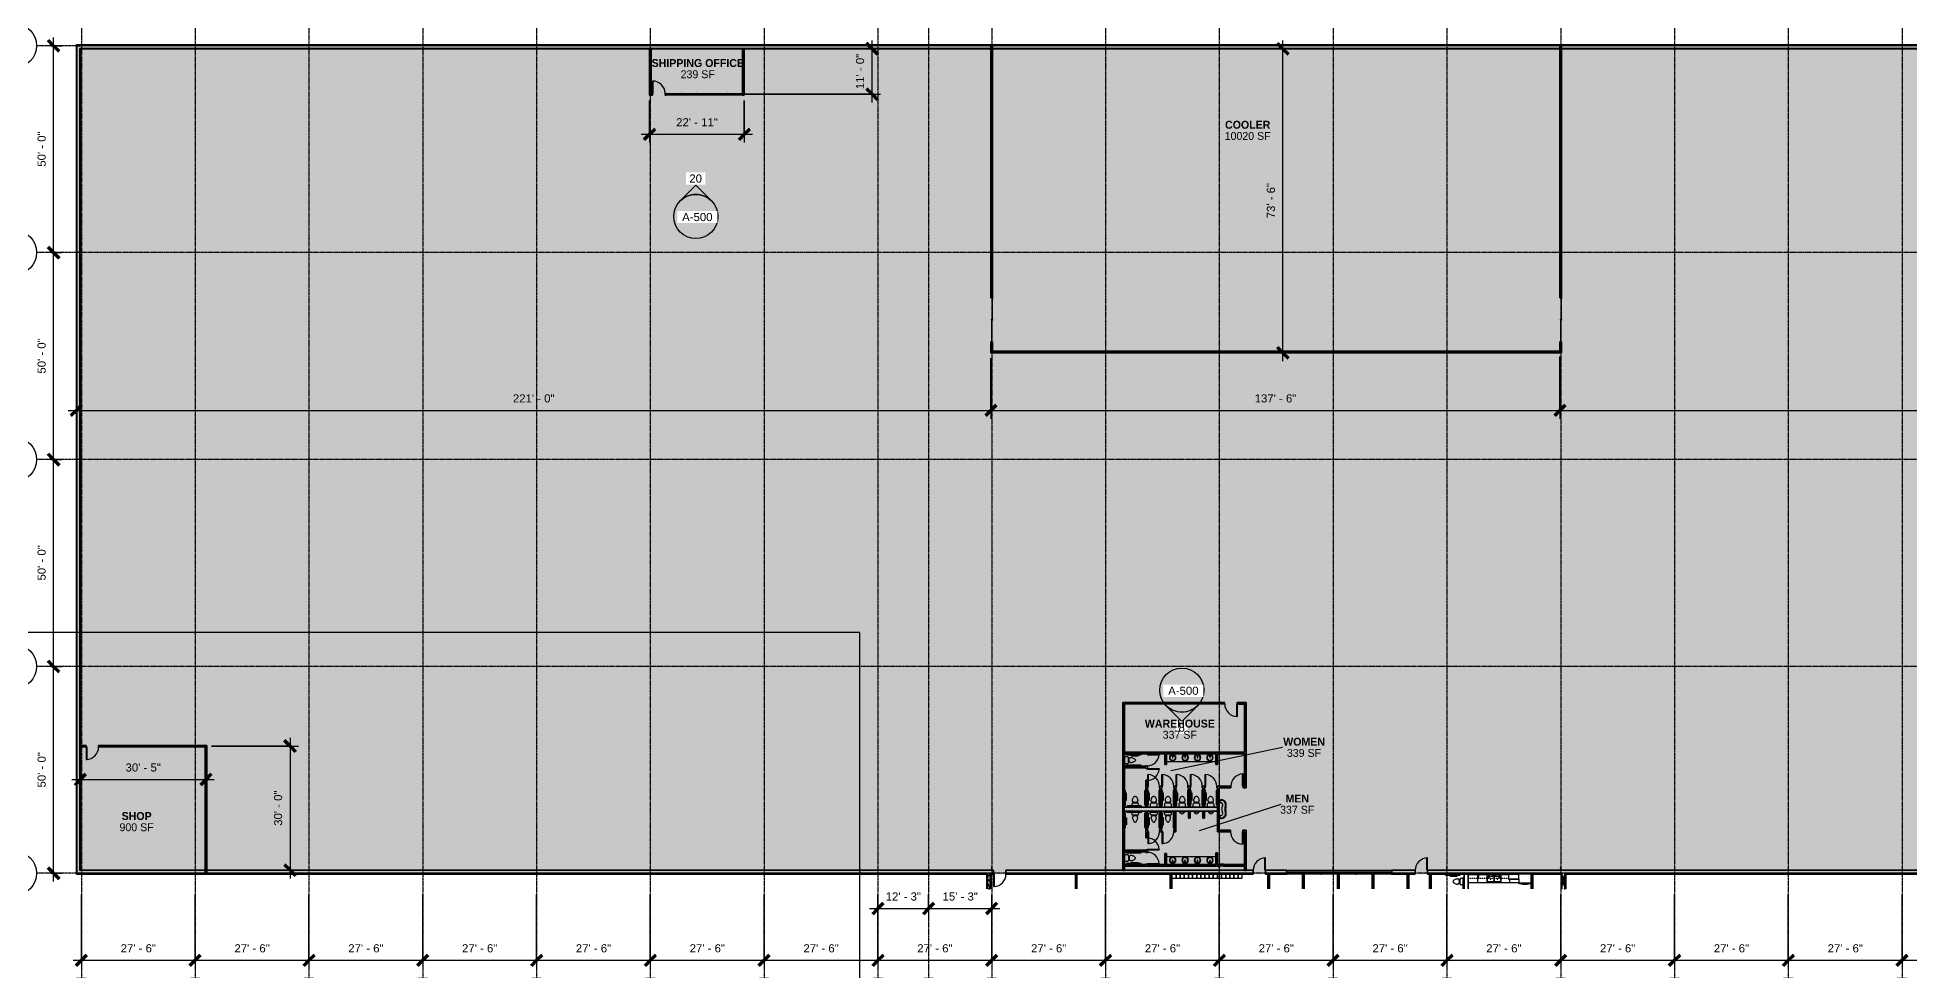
# Model space of a CAD drawing. Header units: inches. Extents: x -214893 to 4876, y -128673 to 1880.
# Drawn here: x -2387 to 3036, y -973 to 1728 of the extents above; entities that cross this region are included whole.
import ezdxf

# ---------------------------------------------------------------- set-up
doc = ezdxf.new("R2010")
doc.units = ezdxf.units.IN
doc.header["$MEASUREMENT"] = 0
doc.header["$XCLIPFRAME"] = 2
for name, pattern in [('Dash', [0.25, 0.125, -0.125]), ('Grid Line 1_2_', [0.8749999999999999, 0.4999999999999999, -0.125, 0.125, -0.125]), ('Overhead', [0.15624999999999997, 0.09374999999999999, -0.06249999999999999])]:
    doc.linetypes.add(name, pattern=pattern)
for name, color, linetype, lineweight in [('A-ANNO-DIMS', 211, 'Continuous', 9), ('A-ANNO-DIMS-256', 211, 'Continuous', 9), ('A-AREA-IDEN', 2, 'Continuous', 9), ('A-DETL-GENF', 92, 'Continuous', 9), ('A-DETL-THIN', 151, 'Continuous', 9), ('A-DOOR', 31, 'Continuous', 9), ('A-DOOR-FRAM', 31, 'Continuous', 13), ('A-DOOR-GLAZ', 31, 'Continuous', 15), ('A-GENM', 13, 'Continuous', 9), ('A-GLAZ-CURT', 52, 'Continuous', 9), ('A-GLAZ-CWMG', 51, 'Continuous', 9), ('A-WALL', 113, 'Continuous', 9), ('A-WALL-PATT', 111, 'Continuous', 25), ('G-ANNO-REFR', 1, 'Dash', 9), ('G-ANNO-SYMB', 111, 'Continuous', 9), ('I-FURN', 30, 'Continuous', 9), ('I-FURN-PNLS', 30, 'Continuous', 9), ('I-WALL', 2, 'Continuous', 9), ('L-SITE-WALL', 31, 'Continuous', 9), ('P-SANR-FIXT', 6, 'Continuous', 9), ('Q-CASE', 31, 'Continuous', 9), ('Q-SPCQ', 91, 'Continuous', 9), ('S-COLS', 52, 'Continuous', 9), ('S-GRID', 1, 'Continuous', 9), ('S-GRID-IDEN', 1, 'Continuous', 9)]:
    doc.layers.add(name, color=color, linetype=linetype, lineweight=lineweight)
doc.styles.add('Arial', font='arial.ttf', dxfattribs={"height": 23.60479041916165})
doc.styles.add('Arial_1', font='arial.ttf', dxfattribs={"height": 47.2095808383233})
doc.styles.add('Century Gothic', font='GOTHIC.TTF', dxfattribs={"height": 22.99378881987576})
doc.styles.add('Century Gothic_B', font='GOTHICB.TTF', dxfattribs={"height": 22.97791798107254})
doc.dimstyles.new('Linear_-_3_32__Arial', dxfattribs={"dimscale": 12, "dimtxt": 24, "dimasz": 2.666666666666667, "dimexe": 2, "dimexo": 1.333333333333333, "dimgap": 1.333333333333333, "dimtad": 1, "dimdec": 0, "dimzin": 1, "dimdsep": 46, "dimlunit": 4, "dimtxsty": 'Arial', "dimblk1": 'OBLIQUE', "dimblk2": 'OBLIQUE', "dimsah": 1, "dimcen": 0.09, "dimdle": 2, "dimazin": 0, "dimtfac": 1, "dimtdec": 4, "dimtix": 1, "dimtmove": 0, "dimatfit": 3, "dimfxl": 1, "dimtvp": 1, "dimfrac": 2, "dimtolj": 1, "dimtzin": 0, "dimarcsym": 2})
doc.dimstyles.new('Linear_-_3_32__Arial_1', dxfattribs={"dimscale": 12, "dimtxt": 24, "dimasz": 2.666666666666667, "dimexe": 2, "dimexo": 1.333333333333333, "dimgap": 1.333333333333333, "dimtad": 1, "dimdec": 0, "dimzin": 1, "dimdsep": 46, "dimlunit": 4, "dimtxsty": 'Arial', "dimblk1": 'OBLIQUE', "dimblk2": 'OBLIQUE', "dimsah": 1, "dimcen": 0.09, "dimdle": 2, "dimazin": 0, "dimtfac": 1, "dimtdec": 4, "dimtix": 1, "dimtmove": 0, "dimatfit": 3, "dimfxl": 1, "dimtvp": 1, "dimfrac": 2, "dimtolj": 1, "dimtzin": 0, "dimarcsym": 2})
doc.dimstyles.new('Linear_-_3_32__Arial_2', dxfattribs={"dimscale": 12, "dimtxt": 24, "dimasz": 2.666666666666667, "dimexe": 2, "dimexo": 1.333333333333333, "dimgap": 1.333333333333333, "dimtad": 1, "dimdec": 0, "dimzin": 1, "dimdsep": 46, "dimlunit": 4, "dimtxsty": 'Arial', "dimblk1": 'OBLIQUE', "dimblk2": 'OBLIQUE', "dimsah": 1, "dimcen": 0.09, "dimdle": 2, "dimazin": 0, "dimtfac": 1, "dimtdec": 4, "dimtix": 1, "dimtmove": 0, "dimatfit": 3, "dimfxl": 1, "dimtvp": 1, "dimfrac": 2, "dimtolj": 1, "dimtzin": 0, "dimarcsym": 2})
picture_1 = doc.add_image_def('image1.jpg', size_in_pixel=(4317, 2585))
pattern_1 = [(0, (0, 0), (81.92, 20.48), [3.379, -58.06100000000001, 3.379, -58.06100000000001, -327.68]), (0, (0, 0), (81.92, 20.48), [-122.88, 3.379, -119.501, 3.379, -58.06100000000001, -143.36]), (0, (0, 0), (81.92, 20.48), [-307.2, 3.379, -37.581, 3.379, -99.021]), (120, (30.72, 10.24), (-58.69620026950528, 60.70480107802122), [3.378999999999999, -58.061, 3.378999999999999, -58.061, -327.6799999999999]), (120, (30.72, 10.24), (-58.69620026950528, 60.70480107802122), [-122.88, 3.378999999999999, -119.501, 3.378999999999999, -58.061, -143.36]), (120, (30.72, 10.24), (-58.69620026950528, 60.70480107802122), [-307.1999999999999, 3.378999999999999, -37.58099999999999, 3.378999999999999, -99.02099999999999]), (240, (40.96, 51.2), (-23.22379973049468, -81.18480107802121), [3.379, -58.06100000000001, 3.379, -58.06100000000001, -327.68]), (240, (40.96, 51.2), (-23.22379973049468, -81.18480107802121), [-122.88, 3.379, -119.501, 3.379, -58.06100000000001, -143.36]), (240, (40.96, 51.2), (-23.22379973049468, -81.18480107802121), [-307.2, 3.379, -37.581, 3.379, -99.021])]
pattern_2 = [(0, (0, 0), (0, 30.216), []), (90, (0, 0), (-30.216, 1.850196384151821e-15), [])]
pattern_3 = [(161.57, (1.28, 1.28), (-10.24040373603844, -0.000568269228851559), [0, -72.858, 8.09, 0]), (18.43, (-1.28, 1.28), (-10.24040373603844, 0.0005682692288528912), [0, -72.858, 8.09, 0]), (108.43, (1.28, 1.28), (5.118464912555012, -25.60192590292658), [24.28199999999999, -56.666]), (71.57, (-1.28, 1.28), (5.118464912555016, 25.60192590292658), [24.282, -56.666])]

msp = doc.modelspace()

# ---------------------------------------------------------------- texts
at = {"layer": 'A-AREA-IDEN', "attachment_point": 2}
for s, insert, char_height, width, line_spacing_factor, style in [('SHIPPING OFFICE', (-471.9939014374954, 1664.664200045543), 22.97791798107254, 310.4639999999997, 0.9847964226876909, 'Century Gothic_B'), ('239 SF', (-472.2126016041108, 1632.194540096291), 22.99378881987576, 110.5919999999999, 0.984116693679092, 'Century Gothic'), ('COOLER', (1122.744525536493, 1485.650369191266), 22.97791798107254, 153.5039999999998, 0.9847964226876909, 'Century Gothic_B'), ('10020 SF', (1122.525825369878, 1453.180709242013), 22.99378881987576, 152.6399999999998, 0.984116693679092, 'Century Gothic'), ('WOMEN', (1286.141451813315, -303.3775356926079), 22.97791798107254, 149.4719999999999, 0.9847964226876909, 'Century Gothic_B'), ('339 SF', (1285.9227516467, -335.8471956418607), 22.99378881987576, 110.5919999999999, 0.984116693679092, 'Century Gothic'), ('MEN', (1266.448998922618, -468.1005297441845), 22.97791798107254, 82.6559999999999, 0.9847964226876909, 'Century Gothic_B'), ('SHOP', (-2099.296032899091, -518.9180398995567), 22.97791798107254, 99.35999999999989, 0.9847964226876909, 'Century Gothic_B'), ('337 SF', (1266.230298756002, -500.5701896934372), 22.99378881987576, 110.5919999999999, 0.984116693679092, 'Century Gothic'), ('900 SF', (-2099.514733065706, -551.3876998488093), 22.99378881987576, 110.5919999999999, 0.984116693679092, 'Century Gothic')]:
    msp.add_mtext(s, dxfattribs=dict(at, insert=insert, char_height=char_height, width=width, line_spacing_factor=line_spacing_factor, style=style))

# ---------------------------------------------------------------- blocks, each defined once
blk = doc.blocks.new('Counter Top - 24_ Depth-690214-Floor Plan - Warehouse')
at = {"layer": 'Q-CASE'}
for p, q in [((-47.26229508196734, 24.99999999999999), (99.73770491803262, 24.99999999999999)), ((99.73770491803263, 0.7500000000000192), (-17.26229508196674, 0.7500000000000192))]:
    blk.add_line(p, q, dxfattribs=at)
blk = doc.blocks.new('Locker-Double Stacked - 12_ x 12_-492435-Floor Plan - Warehouse')
at = {"layer": 'I-FURN'}
for p, q in [((5.999999999999998, 5.999999999999805), (-5.999999999999998, 5.999999999999805)), ((-5.999999999999998, 5.999999999999805), (-5.999999999999998, -6.000000000000192)), ((5.999999999999998, -6.000000000000192), (5.999999999999998, 5.999999999999805)), ((-5.999999999999998, -6.000000000000192), (5.999999999999998, -6.000000000000192))]:
    blk.add_line(p, q, dxfattribs=at)
blk = doc.blocks.new('Single-Flush - 36_ x 84_-340239-Floor Plan - Warehouse')
at = {"layer": 'A-DOOR', "lineweight": 13}
for p, q in [((16, 2.374999999999781), (16, 38.38609708243906)), ((18.00000000000094, 38.38609708243906), (16, 38.38609708243906)), ((18.00000000000094, 2.374999999999781), (16, 2.374999999999781)), ((18.00000000000094, 2.374999999999781), (18.00000000000094, 38.38609708243906))]:
    blk.add_line(p, q, dxfattribs=at)
at = {"layer": 'A-DOOR'}
blk.add_arc((18.00000000000094, 2.374999999999582), 36.06659275674493, 93.17885224191846, 179.9999999999998, dxfattribs=at)
blk = doc.blocks.new('Single-Flush - 36_ x 84_-340240-Floor Plan - Warehouse')
at = {"layer": 'A-DOOR', "lineweight": 13}
for p, q in [((16, -2.374999999999781), (16, -38.38609708243906)), ((18.00000000000094, -2.374999999999781), (16, -2.374999999999781)), ((18.00000000000094, -38.38609708243906), (16, -38.38609708243906)), ((18.00000000000094, -2.374999999999781), (18.00000000000094, -38.38609708243906))]:
    blk.add_line(p, q, dxfattribs=at)
at = {"layer": 'A-DOOR'}
blk.add_arc((18.00000000000094, -2.374999999999582), 36.06659275674493, 179.9999999999998, 266.8211477580812, dxfattribs=at)
blk = doc.blocks.new('Urinal-Wall-3D - Urinal-Wall-3D-456486-Floor Plan - Warehouse')
at = {"layer": 'P-SANR-FIXT'}
for p, q in [((-11.29427558527833, 6.00000000000013), (-11.29427558527833, 10.00000000000026)), ((-11.29427558527833, 10.00000000000026), (-10.29427558527837, 10.00000000000026)), ((-10.29427558527837, 6.00000000000013), (-11.29427558527833, 6.00000000000013)), ((-10.29427558527837, 10.00000000000026), (-10.29427558527837, 6.00000000000013)), ((1.705724414721597, 7.845299461621098), (-10.29427558527837, 7.845299461621098)), ((-10.29427558527837, 7.845299461621098), (-10.29427558527837, 6.00000000000013)), ((-10.29427558527837, 6.00000000000013), (1.705724414721597, 6.00000000000013)), ((2.7259743663051, 10.00000000000033), (1.705724414721597, 10.00000000000033)), ((1.705724414721597, 10.00000000000033), (1.705724414721597, 6.00000000000013)), ((1.705724414721597, 6.00000000000013), (1.705724414721597, 7.845299461621098)), ((1.705724414721597, 6.00000000000013), (2.7259743663051, 6.00000000000013)), ((2.7259743663051, 6.00000000000013), (2.7259743663051, 10.00000000000033))]:
    blk.add_line(p, q, dxfattribs=at)
blk.add_arc((-4.294275585278364, 6.394448724535911), 6.999999999999996, 31.00271913387458, 148.9972808661261, dxfattribs=at)
blk = doc.blocks.new('Single-Flush - 34_ x 80_-711724-Floor Plan - Warehouse')
at = {"layer": 'A-DOOR', "lineweight": 13}
for p, q in [((14.99999999999999, 2.374999999999781), (14.99999999999999, 36.38283353955178)), ((17.00000000000093, 36.38283353955178), (14.99999999999999, 36.38283353955178)), ((17.00000000000093, 2.374999999999781), (14.99999999999999, 2.374999999999781)), ((17.00000000000093, 2.374999999999781), (17.00000000000093, 36.38283353955178))]:
    blk.add_line(p, q, dxfattribs=at)
at = {"layer": 'A-DOOR'}
blk.add_arc((17.00000000000093, 2.374999999999439), 34.06659275674492, 93.36568699838679, 179.9999999999998, dxfattribs=at)
blk = doc.blocks.new('Single-Flush - 34_ x 80_-711713-Floor Plan - Warehouse')
at = {"layer": 'A-DOOR', "lineweight": 13}
for p, q in [((14.99999999999999, -2.374999999999781), (14.99999999999999, -36.38283353955178)), ((17.00000000000093, -2.374999999999781), (14.99999999999999, -2.374999999999781)), ((17.00000000000093, -36.38283353955178), (14.99999999999999, -36.38283353955178)), ((17.00000000000093, -2.374999999999781), (17.00000000000093, -36.38283353955178))]:
    blk.add_line(p, q, dxfattribs=at)
at = {"layer": 'A-DOOR'}
blk.add_arc((17.00000000000093, -2.374999999999439), 34.06659275674492, 179.9999999999998, 266.6343130016129, dxfattribs=at)
blk = doc.blocks.new('AquaWave-Lavatory-2_Station-Willoughby-WAW-2322 - AquaWave-Lavatory-2_Station-Willoughby-WAW-2322-485928-Floor Plan - Warehouse')
at = {"layer": 'P-SANR-FIXT'}
for p, q in [((1044.984509573653, -491.7109006297215), (1039.359509573653, -491.7109006297216)), ((1039.359509573653, -528.7109006297216), (1044.984509573653, -528.7109006297216))]:
    blk.add_line(p, q, dxfattribs=at)
for centre, radius, start, end in [((1046.198954504843, -497.0051414968418), 14.17799529843143, 342.3337612701658, 118.8421751901558), ((1045.78785816271, -489.1599349369134), 4.367553067112097, 103.3233810658051, 206.3532225342363), ((1046.198954504843, -497.0051414968418), 12.17799529843115, 342.3337612701699, 96.68469666588622), ((1046.198954504844, -523.4166597626013), 14.17799529843088, 241.1578248098422, 17.6662387298419), ((1045.787858162711, -531.2618663225297), 4.36755306711197, 153.6467774657679, 256.6766189341973), ((1043.666354300321, -490.2109006297216), 2.000000000000237, 206.3532225342385, 228.8669856582128), ((1043.666354300321, -530.2109006297218), 2.000000000000063, 131.1330143418243, 153.6467774657692), ((1046.198954504844, -523.4166597626013), 12.17799529843087, 263.3153033341143, 17.66623872983568), ((1044.984509573653, -497.3359006297215), 5.624999999999988, 328.3158267408051, 90), ((1044.984509573653, -523.0859006297214), 5.625, 269.9999999999996, 31.6841732592076), ((1070.630020195568, -510.2109006297214), 23.09783855867494, 154.5641054150667, 205.4358945849306), ((1049.609509573653, -498.960900629721), 1.249999999999917, 285.0000000000057, 42.60725045251531), ((1049.609509573653, -521.460900629721), 1.249999999999723, 317.3927495475793, 75.00000000001201), ((1087.66240389392, -510.2109006297209), 31.33763073999468, 162.3337612701658, 197.6662387298331), ((1093.179549812884, -510.2109006297208), 34.63508297294584, 165.1045811758437, 194.8954188241561)]:
    blk.add_arc(centre, radius, start, end, dxfattribs=at)
blk = doc.blocks.new('System Panel - Glazed-700942-Floor Plan - Warehouse')
at = {"layer": 'A-GLAZ-CURT'}
for p, q in [((19.62499999999937, 1.749999999999986), (-19.62499999999954, 1.749999999999986)), ((-19.62499999999954, 1.749999999999986), (-19.62499999999954, 0.7499999999999999)), ((-19.62499999999954, 0.7499999999999999), (19.62499999999937, 0.7499999999999999)), ((19.62499999999937, 0.7499999999999999), (19.62499999999937, 1.749999999999986))]:
    blk.add_line(p, q, dxfattribs=at)
blk = doc.blocks.new('Rectangular Mullion - 2_5_ x 5_ rectangular-700939-Floor Plan - Warehouse')
at = {"layer": 'A-GLAZ-CWMG'}
for p, q in [((806.2345095736548, -201.2109006297212), (766.984509573656, -201.2109006297211)), ((806.2345095736548, -205.2109006297213), (766.984509573656, -205.2109006297211))]:
    blk.add_line(p, q, dxfattribs=at)
blk = doc.blocks.new('Rectangular Mullion - 2_5_ x 5_ rectangular-613860-Floor Plan - Warehouse')
at = {"layer": 'A-GLAZ-CWMG', "lineweight": 13}
for p, q in [((-1.5, 2.000000000000014), (0, 2.000000000000014)), ((-1.5, -2.000000000000014), (-1.5, 2.000000000000014)), ((0, 2.000000000000014), (0, -2.000000000000014)), ((0, -2.000000000000014), (-1.5, -2.000000000000014))]:
    blk.add_line(p, q, dxfattribs=at)
blk = doc.blocks.new('Rectangular Mullion - 2_5_ x 5_ rectangular-613861-Floor Plan - Warehouse')
at = {"layer": 'A-GLAZ-CWMG', "lineweight": 13}
for p, q in [((0, 2.000000000000014), (-1.5, 2.000000000000014)), ((-1.5, 2.000000000000014), (-1.5, -2.000000000000014)), ((0, -2.000000000000014), (0, 2.000000000000014)), ((-1.5, -2.000000000000014), (0, -2.000000000000014))]:
    blk.add_line(p, q, dxfattribs=at)
blk = doc.blocks.new('System Panel - Glazed-700943-Floor Plan - Warehouse')
at = {"layer": 'A-GLAZ-CURT'}
for p, q in [((19.9999999999992, 1.749999999999986), (-19.99999999999937, 1.749999999999986)), ((-19.99999999999937, 1.749999999999986), (-19.99999999999937, 0.7499999999999999)), ((-19.99999999999937, 0.7499999999999999), (19.9999999999992, 0.7499999999999999)), ((19.9999999999992, 0.7499999999999999), (19.9999999999992, 1.749999999999986))]:
    blk.add_line(p, q, dxfattribs=at)
blk = doc.blocks.new('System Panel - Glazed-700944-Floor Plan - Warehouse')
at = {"layer": 'A-GLAZ-CURT'}
for p, q in [((19.9999999999992, 1.750000000000028), (-19.99999999999937, 1.750000000000028)), ((-19.99999999999937, 1.750000000000028), (-19.99999999999937, 0.7500000000000425)), ((-19.99999999999937, 0.7500000000000425), (19.9999999999992, 0.7500000000000425)), ((19.9999999999992, 0.7500000000000425), (19.9999999999992, 1.750000000000028))]:
    blk.add_line(p, q, dxfattribs=at)
blk = doc.blocks.new('Rectangular Mullion - 2_5_ x 5_ rectangular-700941-Floor Plan - Warehouse')
at = {"layer": 'A-GLAZ-CWMG'}
for p, q in [((847.7345095736534, -201.2109006297214), (807.7345095736548, -201.2109006297212)), ((847.7345095736534, -205.2109006297214), (807.7345095736548, -205.2109006297213))]:
    blk.add_line(p, q, dxfattribs=at)
blk = doc.blocks.new('Rectangular Mullion - 2_5_ x 5_ rectangular-613858-Floor Plan - Warehouse')
at = {"layer": 'A-GLAZ-CWMG', "lineweight": 13}
for p, q in [((-0.7499999999999999, 2.000000000000014), (0.7499999999999999, 2.000000000000014)), ((-0.7499999999999999, -2.000000000000014), (-0.7499999999999999, 2.000000000000014)), ((0.7499999999999999, 2.000000000000014), (0.7499999999999999, -2.000000000000014)), ((0.7499999999999999, -2.000000000000014), (-0.7499999999999999, -2.000000000000014))]:
    blk.add_line(p, q, dxfattribs=at)
blk = doc.blocks.new('Refrigeration-Dacor-Millennia - PF36BNDFBK-518783-Floor Plan - Warehouse')
at = {"layer": 'A-GENM'}
for p, q in [((-17.81250000000028, -14.43750000000201), (-17.81250000000028, -12.43750000000074)), ((-3.249999999997806, -14.43750000000201), (-17.81250000000028, -14.43750000000201)), ((-15.8124999999982, -14.43749999999631), (-15.8124999999982, -14.68749999999925)), ((-12.81250000000001, -12.43749999999789), (-12.81250000000001, -14.43750000000071)), ((-3.249999999997986, -16.68749999999841), (-3.249999999997986, -14.43749999999996)), ((-3.249999999997986, -14.43749999999996), (-1.749999999998094, -14.43749999999996)), ((-3.249999999997924, -14.68749999999841), (-1.749999999998036, -14.68749999999841)), ((-1.749999999998094, -16.68749999999841), (-3.249999999997986, -16.68749999999841)), ((-1.749999999998094, -14.43749999999996), (-1.749999999998094, -16.68749999999841)), ((1.74999999999839, -14.43750000000201), (-1.749999999998094, -14.43750000000201)), ((-0.06112410181572489, -12.43750000000011), (-0.06112410181572489, -14.43750000000033)), ((0.06112410181640591, -14.43750000000033), (0.06112410181640591, -12.43750000000011)), ((3.249999999997979, -14.43749999999996), (1.749999999998088, -14.43749999999996)), ((1.749999999998088, -14.43749999999996), (1.749999999998088, -16.68749999999841)), ((3.249999999997918, -14.68749999999841), (1.74999999999803, -14.68749999999841)), ((1.749999999998088, -16.68749999999841), (3.249999999997979, -16.68749999999841)), ((3.249999999997979, -16.68749999999841), (3.249999999997979, -14.43749999999996)), ((17.81249999999972, -14.43750000000201), (3.249999999998102, -14.43750000000201)), ((12.81250000000006, -14.43750000000061), (12.81250000000006, -12.43749999999789)), ((15.81250000000179, -14.68749999999925), (15.81250000000179, -14.43749999999631)), ((17.81249999999972, -12.43750000000074), (17.81249999999972, -14.43750000000201))]:
    blk.add_line(p, q, dxfattribs=at)
for points, knots in [([(-3.362814820041671, -16.1657262126491), (-3.626435359398678, -16.14238315561341), (-4.177780816974686, -16.08626801973123), (-5.062329830664789, -15.97370143334937), (-5.985243941148935, -15.83330374045793), (-6.77246323195617, -15.69367006175438), (-7.401863379740758, -15.56817637553748), (-7.875123980236232, -15.46794557799026), (-8.261098217485642, -15.37792809812048), (-8.57049491946377, -15.30317842708405), (-8.806918588996384, -15.24701048398934), (-9.044464778987923, -15.18988422328936), (-9.282011813196783, -15.13144272221346), (-9.524607067631509, -15.07300484641746), (-9.777856957355528, -15.0160100263406), (-10.03896268896277, -14.95973964486191), (-10.30519674314214, -14.90349025823303), (-10.58207375300985, -14.84868132125859), (-10.87512000877479, -14.79673474548516), (-11.18157301984788, -14.7469397169385), (-11.49867069058898, -14.69858548429684), (-11.83193812636012, -14.65309377114928), (-12.18689430471604, -14.61188472147786), (-12.5607955134386, -14.57425232278216), (-12.95081185605793, -14.53946838540947), (-13.36272086288407, -14.50901958479893), (-13.80109961250944, -14.48408369586334), (-14.26671956361703, -14.46485923052918), (-14.91917439449607, -14.44563414184205), (-15.44541728676939, -14.4387634640984), (-15.8124999999982, -14.43749999999631)], [0.65625, 0.65625, 0.65625, 0.65625, 0.6875, 0.71875, 0.75, 0.78125, 0.796875, 0.8125, 0.828125, 0.8359375, 0.84375, 0.8515625, 0.859375, 0.8671875, 0.875, 0.8828125, 0.890625, 0.8984375, 0.90625, 0.9140625, 0.921875, 0.9296875, 0.9375, 0.9453125, 0.953125, 0.9609375, 0.96875, 0.9765625, 0.984375, 1, 1, 1, 1]), ([(-15.8124999999982, -14.68749999999925), (-15.44533885875697, -14.68867495637152), (-14.74399583521537, -14.69790463158738), (-13.94708733120786, -14.72600078946959), (-13.36224286273227, -14.75956577026135), (-12.95033779195763, -14.79037610099409), (-12.56027006483959, -14.82565348853771), (-12.18634124203579, -14.86403530167386), (-11.83136094401383, -14.90619338696925), (-11.49808081952147, -14.9527857282536), (-11.18097634437573, -15.00249128251956), (-10.87451889273359, -15.05398802133217), (-10.58147241832273, -15.10793688480402), (-10.30460142335122, -15.16499887979786), (-10.03837563653491, -15.22385177762831), (-9.777276566975063, -15.28317526953951), (-9.52403337572335, -15.34362460260565), (-9.281446982334078, -15.40586696390516), (-9.043907111618681, -15.46856605434796), (-8.80636410777693, -15.53048141109909), (-8.569937032198137, -15.59199271247154), (-8.260530082899589, -15.6745407646525), (-7.874541763035906, -15.77541242424902), (-7.40126889624498, -15.89102424290181), (-6.77185608092587, -16.03884980940738), (-5.984645947253232, -16.2092085957341), (-5.061767225926766, -16.3871426308642), (-4.17727797870117, -16.53443061560587), (-3.625989991533952, -16.60932222484775), (-3.362398750489275, -16.64045466462028)], [0, 0, 0, 0, 0.015625, 0.03125, 0.0390625, 0.046875, 0.0546875, 0.0625, 0.0703125, 0.078125, 0.0859375, 0.09375, 0.1015625, 0.109375, 0.1171875, 0.125, 0.1328125, 0.140625, 0.1484375, 0.15625, 0.1640625, 0.171875, 0.1875, 0.203125, 0.21875, 0.25, 0.28125, 0.3125, 0.34375, 0.34375, 0.34375, 0.34375]), ([(-2.885039489602663, -16.69143837916037), (-2.790275192907802, -16.70048107908906), (-2.451270963806605, -16.73048697627121), (-1.897237276028874, -16.76600768327845), (-1.241277733695978, -16.78837325798931), (-0.613565425282363, -16.79583387597396), (1.259640829143205e-12, -16.79583306201182), (0.6135654252848868, -16.79583387597397), (1.241277733698504, -16.78837325798935), (1.897237276031399, -16.76600768327848), (2.451270963813608, -16.73048697627101), (2.790275192919761, -16.70048107908833), (2.885039489619557, -16.6914383791591)], [0.3631389982967808, 0.3631389982967808, 0.3631389982967808, 0.3631389982967808, 0.375, 0.40625, 0.4375, 0.46875, 0.5, 0.53125, 0.5625, 0.59375, 0.625, 0.6368610017038181, 0.6368610017038181, 0.6368610017038181, 0.6368610017038181]), ([(1.746707219234466, -16.26257480604296), (1.576384765189961, -16.2680320016249), (0.9747349636962317, -16.28228964559186), (1.250566056959501e-12, -16.2822931284304), (-0.9747349636945177, -16.28228964559186), (-1.576384765189139, -16.26803200162484), (-1.746707219234547, -16.26257480604285)], [0.4135861582622827, 0.4135861582622827, 0.4135861582622827, 0.4135861582622827, 0.4375, 0.5, 0.5625, 0.5864138417378388, 0.5864138417378388, 0.5864138417378388, 0.5864138417378388]), ([(3.362398750491815, -16.6404546646204), (3.625989991536494, -16.6093222248479), (4.177277978703724, -16.53443061560603), (5.061767225929348, -16.3871426308644), (5.984645947255793, -16.20920859573424), (6.771856080928308, -16.03884980940756), (7.40126889624724, -15.89102424290197), (7.87454176303801, -15.77541242424918), (8.26053008290145, -15.67454076465264), (8.569937032199837, -15.59199271247168), (8.80636410777836, -15.53048141109919), (9.043907111620468, -15.46856605434816), (9.28144698233381, -15.40586696390491), (9.524033375730026, -15.34362460260708), (9.777276566955143, -15.28317526953461), (10.03837563661361, -15.22385177764702), (10.30460142306128, -15.16499887972843), (10.58147241940815, -15.10793688506348), (10.87451888868565, -15.05398802036412), (11.18097635948556, -15.0024912861326), (11.49808076313344, -14.9527857147698), (11.83136115445954, -14.90619343729166), (12.18634045664467, -14.86403511386817), (12.56027299596272, -14.82565418943816), (12.95032685286147, -14.79037348519806), (13.36228368800018, -14.75957553254515), (13.80072385212138, -14.73435560132842), (14.26641935542306, -14.71489829738934), (14.9189904175373, -14.69551563013983), (15.44533885876015, -14.68867495637152), (15.8125000000018, -14.68749999999925)], [0.65625, 0.65625, 0.65625, 0.65625, 0.6875, 0.71875, 0.75, 0.78125, 0.796875, 0.8125, 0.828125, 0.8359375, 0.84375, 0.8515625, 0.859375, 0.8671875, 0.875, 0.8828125, 0.890625, 0.8984375, 0.90625, 0.9140625, 0.921875, 0.9296875, 0.9375, 0.9453125, 0.953125, 0.9609375, 0.96875, 0.9765625, 0.984375, 1, 1, 1, 1]), ([(15.81250000000179, -14.43749999999631), (15.44541728677256, -14.43876346409839), (14.91917439449871, -14.44563414184205), (14.26671956361904, -14.46485923052919), (13.80109961251106, -14.48408369586334), (13.36272086288538, -14.50901958479895), (12.95081185605897, -14.53946838540949), (12.56079551343947, -14.57425232278218), (12.18689430471676, -14.61188472147788), (11.83193812636075, -14.65309377114932), (11.49867069058954, -14.69858548429687), (11.18157301984843, -14.74693971693855), (10.87512000877537, -14.79673474548521), (10.58207375301047, -14.84868132125864), (10.30519674314286, -14.9034902582331), (10.03896268896361, -14.95973964486199), (9.777856957356475, -15.01601002634068), (9.524607067632576, -15.07300484641754), (9.282011813198004, -15.13144272221356), (9.044464778989314, -15.18988422328946), (8.806918588997908, -15.24701048398946), (8.570494919465439, -15.30317842708416), (8.261098217487513, -15.3779280981206), (7.875123980238305, -15.4679455779904), (7.401863379743007, -15.56817637553762), (6.772463231958607, -15.69367006175453), (5.985243941151499, -15.83330374045808), (5.062329830667355, -15.97370143334952), (4.177780816977232, -16.08626801973135), (3.626435359401207, -16.14238315561351), (3.362814820044197, -16.1657262126492)], [0, 0, 0, 0, 0.015625, 0.0234375, 0.03125, 0.0390625, 0.046875, 0.0546875, 0.0625, 0.0703125, 0.078125, 0.0859375, 0.09375, 0.1015625, 0.109375, 0.1171875, 0.125, 0.1328125, 0.140625, 0.1484375, 0.15625, 0.1640625, 0.171875, 0.1875, 0.203125, 0.21875, 0.25, 0.28125, 0.3125, 0.34375, 0.34375, 0.34375, 0.34375])]:
    blk.add_open_spline(points, degree=3, knots=knots, dxfattribs=at)
at = {"layer": 'Q-SPCQ'}
for p, q in [((17.81250000000005, 12.43750000000004), (-17.8125, 12.43750000000004)), ((17.81250000000005, -12.43750000000005), (17.81250000000005, 12.43750000000004)), ((-17.8125, -2.312500000000276), (-17.8125, -12.43750000000005)), ((-17.8125, -12.43750000000005), (17.81250000000005, -12.43750000000005))]:
    blk.add_line(p, q, dxfattribs=at)
blk = doc.blocks.new('Single-Glass 1 - 36_ x 84_-564710-Floor Plan - Warehouse')
at = {"layer": 'A-DOOR', "lineweight": 13}
for p, q in [((15.99999999999999, 34.37500000000062), (15.99999999999999, 38.37500000000062)), ((18, 38.37500000000062), (15.99999999999999, 38.37500000000062)), ((15.99999999999999, 34.37500000000062), (18, 34.37500000000062)), ((15.99999999999999, 6.3750000000006), (18, 6.3750000000006)), ((15.99999999999999, 2.375000000000601), (15.99999999999999, 6.3750000000006)), ((18, 2.375000000000601), (15.99999999999999, 2.375000000000601)), ((18, 34.37500000000062), (18, 38.37500000000062)), ((18, 2.375000000000601), (18, 6.3750000000006))]:
    blk.add_line(p, q, dxfattribs=at)
at = {"layer": 'A-DOOR'}
for p, q in [((15.99999999999999, 6.3750000000006), (15.99999999999999, 34.37500000000062)), ((18, 6.3750000000006), (18, 34.37500000000062))]:
    blk.add_line(p, q, dxfattribs=at)
blk.add_arc((17.99999999999993, 2.375000000004348), 35.99999999999626, 89.99999999999994, 179.9999999999999, dxfattribs=at)
at = {"layer": 'A-DOOR-GLAZ'}
blk.add_line((17, 34.37500000000062), (17, 6.375000000000601), dxfattribs=at)
blk = doc.blocks.new('Sliding-2 panel - 68_ x 80_ 2-562099-Floor Plan - Warehouse')
at = {"layer": 'A-DOOR-FRAM'}
for p, q in [((-64.00000000000001, 7.375000000000487), (-64.00000000000001, 5.375000000000714)), ((-64.00000000000001, 7.375000000000487), (-61.99999999999995, 7.375000000000487)), ((-64.00000000000001, 5.375000000000714), (-61.99999999999995, 5.375000000000714)), ((-61.99999999999995, 7.375000000000487), (-61.99999999999995, 5.375000000000714)), ((-1.000000000000038, 7.374999999999918), (-1.000000000000038, 5.374999999999878)), ((-1.000000000000038, 7.374999999999918), (1.000000000000508, 7.374999999999918)), ((-1.000000000000038, 5.374999999999878), (-1.000000000000038, 3.374999999999864)), ((-1.000000000000038, 5.374999999999878), (1.000000000000508, 5.374999999999878)), ((-1.000000000000038, 5.374999999999878), (1.000000000000508, 5.374999999999878)), ((-1.000000000000038, 3.374999999999864), (1.000000000000508, 3.374999999999864)), ((1.000000000000508, 7.374999999999918), (1.000000000000508, 5.374999999999878)), ((1.000000000000508, 5.374999999999878), (1.000000000000508, 3.374999999999864)), ((61.99999999999992, 5.374999999999863), (61.99999999999992, 3.374999999999864)), ((61.99999999999992, 5.374999999999863), (63.99999999999994, 5.374999999999863)), ((61.99999999999992, 3.374999999999864), (63.99999999999994, 3.374999999999864)), ((63.99999999999994, 5.374999999999863), (63.99999999999994, 3.374999999999864))]:
    blk.add_line(p, q, dxfattribs=at)
at = {"layer": 'A-DOOR-GLAZ'}
for p, q in [((-61.99999999999995, 6.374999999999893), (-1.000000000000039, 6.374999999999893)), ((1.000000000000508, 4.374999999999969), (61.99999999999992, 4.374999999999969))]:
    blk.add_line(p, q, dxfattribs=at)
blk = doc.blocks.new('System Panel - Glazed-705888-Floor Plan - Warehouse')
at = {"layer": 'A-GLAZ-CURT'}
for p, q in [((21.07500000000001, 1.750000000000113), (-21.07499999999997, 1.750000000000113)), ((-21.07499999999997, 1.750000000000113), (-21.07499999999997, 0.7499999999999999)), ((-21.07499999999997, 0.7499999999999999), (21.07500000000001, 0.7499999999999999)), ((21.07500000000001, 0.7499999999999999), (21.07500000000001, 1.750000000000113))]:
    blk.add_line(p, q, dxfattribs=at)
blk = doc.blocks.new('Rectangular Mullion - 2_5_ x 5_ rectangular-700959-Floor Plan - Warehouse')
at = {"layer": 'A-GLAZ-CWMG'}
for p, q in [((-385.7133431812166, 1564.539099370274), (-343.5633431812166, 1564.539099370274)), ((-385.7133431812166, 1560.539099370274), (-343.5633431812166, 1560.539099370274)), ((-343.5633431812166, 1564.539099370274), (-343.5633431812166, 1561.789099370274)), ((-343.5633431812166, 1560.789099370274), (-343.5633431812166, 1560.539099370274))]:
    blk.add_line(p, q, dxfattribs=at)
blk = doc.blocks.new('Rectangular Mullion - 2_5_ x 5_ rectangular-705889-Floor Plan - Warehouse')
at = {"layer": 'A-GLAZ-CWMG', "lineweight": 13}
for p, q in [((-1.5, 1.999999999999886), (0, 1.999999999999886)), ((-1.5, -1.999999999999886), (-1.5, 1.999999999999886)), ((0, 1.999999999999886), (0, -1.999999999999886)), ((0, -1.999999999999886), (-1.5, -1.999999999999886))]:
    blk.add_line(p, q, dxfattribs=at)
blk = doc.blocks.new('System Panel - Glazed-705890-Floor Plan - Warehouse')
at = {"layer": 'A-GLAZ-CURT'}
for p, q in [((21.45000000000001, 1.750000000000113), (-21.45000000000001, 1.750000000000113)), ((-21.45000000000001, 1.750000000000113), (-21.45000000000001, 0.7499999999999999)), ((-21.45000000000001, 0.7499999999999999), (21.45000000000001, 0.7499999999999999)), ((21.45000000000001, 0.7499999999999999), (21.45000000000001, 1.750000000000113))]:
    blk.add_line(p, q, dxfattribs=at)
blk = doc.blocks.new('Rectangular Mullion - 2_5_ x 5_ rectangular-700960-Floor Plan - Warehouse')
at = {"layer": 'A-GLAZ-CWMG'}
for p, q in [((-430.1133431812166, 1564.539099370274), (-387.2133431812166, 1564.539099370274)), ((-430.1133431812166, 1560.539099370274), (-387.2133431812166, 1560.539099370274))]:
    blk.add_line(p, q, dxfattribs=at)
blk = doc.blocks.new('Rectangular Mullion - 2_5_ x 5_ rectangular-V1-Floor Plan - Warehouse')
at = {"layer": 'A-GLAZ-CWMG'}
for p, q in [((-562.5633431812166, 1564.539099370274), (-520.4133431812166, 1564.539099370274)), ((-562.5633431812166, 1560.539099370274), (-520.4133431812166, 1560.539099370274))]:
    blk.add_line(p, q, dxfattribs=at)
blk = doc.blocks.new('Rectangular Mullion - 2_5_ x 5_ rectangular-705885-Floor Plan - Warehouse')
at = {"layer": 'A-GLAZ-CWMG', "lineweight": 13}
for p, q in [((-0.7499999999999999, 1.999999999999886), (0.7499999999999999, 1.999999999999886)), ((-0.7499999999999999, -1.999999999999886), (-0.7499999999999999, 1.999999999999886)), ((0.7499999999999999, 1.999999999999886), (0.7499999999999999, -1.999999999999886)), ((0.7499999999999999, -1.999999999999886), (-0.7499999999999999, -1.999999999999886))]:
    blk.add_line(p, q, dxfattribs=at)
blk = doc.blocks.new('Single-Glass 1 - 36_ x 84_-564716-Floor Plan - Warehouse')
at = {"layer": 'A-DOOR', "lineweight": 13}
for p, q in [((15.99999999999999, -2.375000000000601), (15.99999999999999, -6.3750000000006)), ((18, -2.375000000000601), (15.99999999999999, -2.375000000000601)), ((15.99999999999999, -6.3750000000006), (18, -6.3750000000006)), ((15.99999999999999, -34.37500000000062), (15.99999999999999, -38.37500000000062)), ((15.99999999999999, -34.37500000000062), (18, -34.37500000000062)), ((18, -38.37500000000062), (15.99999999999999, -38.37500000000062)), ((18, -2.375000000000601), (18, -6.3750000000006)), ((18, -34.37500000000062), (18, -38.37500000000062))]:
    blk.add_line(p, q, dxfattribs=at)
at = {"layer": 'A-DOOR'}
for p, q in [((15.99999999999999, -6.3750000000006), (15.99999999999999, -34.37500000000062)), ((18, -6.3750000000006), (18, -34.37500000000062))]:
    blk.add_line(p, q, dxfattribs=at)
blk.add_arc((17.99999999999993, -2.375000000004348), 35.99999999999633, 180.0000000000001, 269.9999999999997, dxfattribs=at)
at = {"layer": 'A-DOOR-GLAZ'}
blk.add_line((17, -34.37500000000062), (17, -6.375000000000601), dxfattribs=at)
blk = doc.blocks.new('293304 - 293304 2-686364-Floor Plan - Warehouse')
at = {"layer": 'I-FURN-PNLS'}
blk.add_line((0.9087827471891464, -14.14684966194707), (0.9087827471891475, -13.39684966194702), dxfattribs=at)
at = {"layer": 'Q-CASE'}
for p, q in [((15.90878274718912, 0.603150338052948), (-14.0912172528108, 0.603150338052948)), ((-14.0912172528108, 0.6031503380529467), (-14.0912172528108, -14.14684966194707)), ((-14.09121725281239, 0.6031503380529414), (-14.09121725281239, -13.39684966194578)), ((-14.09121725281239, 0.6031503380529414), (15.90878274718889, 0.6031503380529414)), ((15.90878274718912, -14.14684966194707), (15.90878274718912, 0.6031503380529467)), ((15.90878274718889, -13.39684966194578), (15.90878274718889, 0.6031503380529414)), ((15.90878274718889, -13.39684966194578), (-14.09121725281239, -13.39684966194578)), ((-14.0912172528108, -14.14684966194707), (15.90878274718912, -14.14684966194707)), ((-1.529217252828616, -14.14684966194699), (-1.529217252828618, -15.16520612471066)), ((-1.15334100611769, -15.14684966194702), (-1.153341006117689, -14.14684966194699)), ((2.970906500495146, -15.14684966194702), (2.970906500495144, -14.14684966194701)), ((3.346782747206072, -14.14684966194701), (3.346782747206074, -15.16520612471066))]:
    blk.add_line(p, q, dxfattribs=at)
for centre, radius, start, end in [((-1.340830897205031, -15.16520612471066), 0.1883863556235848, 180.0000000000001, 5.591802661529633), ((3.158396391582487, -15.16520612471066), 0.1883863556235861, 174.4081973384711, 0)]:
    blk.add_arc(centre, radius, start, end, dxfattribs=at)
blk = doc.blocks.new('Sink Kitchen-Double - 42_ x 21_-577721-Floor Plan - Warehouse')
at = {"layer": 'P-SANR-FIXT'}
for p, q in [((21.61768663641976, 10.59233862652143), (-20.38231336358026, 10.59233862652143)), ((-20.38231336358026, 10.59233862652143), (-20.38231336358026, -10.4076613734787)), ((-18.88231336357971, 4.092338626521769), (-18.88231336357971, -6.907661373478295)), ((-2.132313363580152, 6.092338626521356), (-16.88231336358012, 6.092338626521356)), ((-0.1323133635800698, 4.092338626521274), (-0.1323133635800698, -6.907661373478404)), ((0.1176866364198517, 8.342338626521322), (0.1176866364198517, 0.5923386265213554)), ((1.117686636419843, 8.342338626521318), (1.117686636419843, 0.5923386265213554)), ((1.367686636419852, 4.092338626521635), (1.367686636419852, -6.907661373478217)), ((18.11768663641974, 6.092338626521636), (3.367686636419843, 6.092338626521636)), ((20.11768663641981, -6.907661373478564), (20.11768663641981, 4.092338626521573)), ((21.61768663641975, -10.4076613734787), (21.61768663641975, 10.59233862652143)), ((-20.38231336358026, -10.4076613734787), (21.61768663641976, -10.4076613734787)), ((-16.88231336357951, -8.90766137347849), (-2.132313363580156, -8.90766137347849)), ((3.367686636419853, -8.907661373478218), (18.11768663642016, -8.907661373478218))]:
    blk.add_line(p, q, dxfattribs=at)
for centre, radius, start, end in [((-16.88231336358011, 4.092338626521769), 1.999999999999588, 90.00000000000034, 180.0000000000001), ((-3.382313363580252, 8.342338626521386), 1.00000000000003, 359.9999999999996, 179.9999999999999), ((-3.382313363580252, 8.342338626521386), 1.00000000000003, 180.0000000000001, 359.9999999999996), ((-2.132313363580153, 4.092338626521274), 2.000000000000084, 359.9999999999996, 90.00000000000006), ((0.6176866364198472, 8.342338626521318), 0.4999999999999966, 359.9999999999996, 179.9999999999995), ((0.6176866364198473, 0.592338626521356), 0.4999999999999955, 180.0000000000001, 359.9999999999996), ((3.367686636419855, 4.092338626521635), 2, 90.00000000000031, 180), ((4.617686636419866, 8.342338626521327), 1.000000000000029, 359.9999999999996, 179.9999999999999), ((4.617686636419866, 8.342338626521327), 1.000000000000031, 180.0000000000001, 3.969332242466469e-12), ((18.11768663641974, 4.092338626521573), 2.000000000000064, 0, 90), ((-16.88231336357951, -6.907661373478295), 2.000000000000198, 179.9999999999999, 269.9999999999997), ((-9.132313363580005, -1.407661373478592), 1.000000000000008, 4.389165460419653e-13, 180.0000000000002), ((-9.132313363580005, -1.407661373478587), 1.000000000000009, 179.9999999999999, 359.9999999999994), ((-2.132313363580157, -6.907661373478404), 2.000000000000086, 269.9999999999996, 2.544443745170813e-14), ((3.367686636419853, -6.907661373478217), 2.000000000000003, 179.9999999999999, 269.9999999999997), ((10.3676866364199, -1.407661373478594), 0.9999999999999959, 3.88027671138549e-13, 180.0000000000001), ((10.3676866364199, -1.407661373478589), 0.9999999999999958, 180.0000000000002, 359.9999999999994), ((18.11768663642016, -6.907661373478564), 1.99999999999965, 269.9999999999996, 3.180554681463517e-14)]:
    blk.add_arc(centre, radius, start, end, dxfattribs=at)
blk = doc.blocks.new('Sink Vanity-Round - 19_ x 19_-595517-Floor Plan - Warehouse')
at = {"layer": 'P-SANR-FIXT'}
for p, q in [((3.430186636419955, 9.728059783725946), (3.430186636419955, 5.364271803481682)), ((4.18018663641978, 9.728059783725945), (4.18018663641978, 5.364271803481682))]:
    blk.add_line(p, q, dxfattribs=at)
for centre, radius, start, end in [((3.80518663641977, 3.353059783726053), 9.500000000000032, 90.00000000000027, 269.9999999999999), ((3.80518663641987, 3.353059783726049), 7.929460198634883, 165.3071077951309, 14.69289220486781), ((0.05389641487392204, 4.105335295972535), 4.116122811890548, 120.7927440188331, 162.1903932962599), ((3.805186636419902, -9.173891581131336), 17.80641933059783, 91.20672806027956, 109.2086421669032), ((1.805186636419874, 9.728059783726046), 0.4999999999999884, 359.9999999999996, 179.9999999999999), ((1.805186636419874, 9.728059783726046), 0.4999999999999896, 180.0000000000001, 359.9999999999996), ((3.80518663641987, 3.353059783726049), 0.8125000000000002, 359.9999999999996, 179.9999999999997), ((3.80518663641987, 3.353059783726049), 0.8125000000000002, 180.0000000000001, 359.9999999999996), ((3.805186636419867, 9.728059783725945), 0.3749999999999126, 359.9999999999996, 179.9999999999997), ((3.805186636419867, 5.364271803481682), 0.3749999999999123, 180, 359.9999999999996), ((3.80518663641977, 3.353059783726053), 9.500000000000028, 269.9999999999997, 89.99999999999967), ((3.805186636419902, -9.173891581131336), 17.80641933059783, 70.79135783309745, 88.79327193972064), ((5.805186636419873, 9.728059783726032), 0.5000000000000001, 359.9999999999996, 179.9999999999997), ((5.805186636419873, 9.728059783726032), 0.5000000000000001, 180.0000000000001, 359.9999999999996), ((7.556476857965809, 4.105335295972535), 4.116122811890547, 17.80960670373758, 59.20725598116908)]:
    blk.add_arc(centre, radius, start, end, dxfattribs=at)
blk = doc.blocks.new('Sink Vanity-Round - 19_ x 19_-598557-Floor Plan - Warehouse')
at = {"layer": 'P-SANR-FIXT'}
for p, q in [((3.430186636419955, -9.728059783725946), (3.430186636419955, -5.364271803481682)), ((4.18018663641978, -9.728059783725945), (4.18018663641978, -5.364271803481682))]:
    blk.add_line(p, q, dxfattribs=at)
for centre, radius, start, end in [((3.80518663641977, -3.353059783726053), 9.500000000000048, 90.00000000000011, 269.9999999999997), ((3.80518663641987, -3.353059783726049), 7.929460198634883, 345.3071077951319, 194.6928922048687), ((3.80518663641977, -3.353059783726053), 9.500000000000044, 270.0000000000003, 90.00000000000026), ((0.05389641487392204, -4.105335295972535), 4.116122811890548, 197.8096067037397, 239.2072559811665), ((3.805186636419902, 9.173891581131336), 17.80641933059783, 250.7913578330964, 268.7932719397201), ((1.805186636419874, -9.728059783726046), 0.4999999999999882, 6.361109362927034e-14, 179.9999999999999), ((1.805186636419874, -9.728059783726046), 0.4999999999999873, 180, 5.088887490341627e-14), ((3.80518663641987, -3.353059783726049), 0.8124999999999989, 5.088887490341627e-14, 179.9999999999999), ((3.80518663641987, -3.353059783726049), 0.8124999999999989, 180.0000000000003, 5.088887490341627e-14), ((3.805186636419867, -5.364271803481682), 0.3749999999999118, 3.180554681463517e-14, 180), ((3.805186636419867, -9.728059783725945), 0.374999999999911, 180.0000000000004, 5.088887490341627e-14), ((3.805186636419902, 9.173891581131336), 17.80641933059783, 271.206728060279, 289.2086421669022), ((5.805186636419873, -9.728059783726032), 0.4999999999999989, 4.770832022195275e-14, 179.9999999999999), ((5.805186636419873, -9.728059783726032), 0.4999999999999989, 180.0000000000002, 5.088887490341627e-14), ((7.556476857965809, -4.105335295972535), 4.116122811890547, 300.7927440188305, 342.1903932962621)]:
    blk.add_arc(centre, radius, start, end, dxfattribs=at)
blk = doc.blocks.new('Base Cabinet-Double Door _ 2 Drawer - 27_-581375-Floor Plan - Warehouse')
at = {"layer": 'Q-CASE'}
for p, q in [((-12.76229508196745, 0), (-12.76229508196745, -23.99999999999998)), ((14.23770491803254, -1.999999999997579), (14.23770491803254, 0)), ((-12.76229508196745, -23.99999999999998), (14.23770491803254, -23.99999999999998)), ((14.23770491803254, -23.99999999999998), (14.23770491803254, -22.99999999999735))]:
    blk.add_line(p, q, dxfattribs=at)
blk = doc.blocks.new('Toilet-Domestic-3D - Toilet-Domestic-3D-646774-Floor Plan - Warehouse')
at = {"layer": 'P-SANR-FIXT'}
for p, q in [((-9.976221549255797, 17.35258180561863), (-9.976221549255797, 19.2142985145588)), ((-9.976221549255797, 11.74999999999998), (-9.976221549255797, 16.79811759945229)), ((-7.412844257252362, 0.9961946980916878), (-7.50000000000002, 3.697042672001771e-14)), ((-7.50000000000002, 3.425093895454522e-14), (-7.325688514504699, -1.99238939618353)), ((-7.235846299147765, 1.99999999999979), (-7.412844257252362, 0.9961946980917018)), ((-6.967897106716618, 2.999999999999912), (-7.235846299147754, 1.999999999999842)), ((-6.401133212130358, 3.999999999999919), (-6.967897106716618, 2.999999999999914)), ((-5.209379619536154, 4.99999999999991), (-6.401133212130358, 3.999999999999921)), ((6.24999999999998, 8.023778450744098), (-6.250000000000018, 8.023778450744098)), ((-4.861662917351556, 8.023778450744098), (-5.209379619536154, 4.99999999999991)), ((-3.835640909808946, 5.49999999999988), (-5.209379619536155, 4.99999999999991)), ((-0.9999999999997728, 5.999999999999972), (-3.835640909808924, 5.499999999999883)), ((0.9999999999997835, 5.999999999999972), (-0.9999999999997728, 5.999999999999972)), ((3.835640909808857, 5.499999999999932), (0.9999999999997852, 5.999999999999972)), ((5.209379619536155, 4.999999999999937), (3.835640909808858, 5.499999999999933)), ((4.861662917351547, 8.023778450744098), (5.209379619536154, 4.999999999999936)), ((6.40113321213035, 3.999999999999953), (5.209379619536155, 4.999999999999937)), ((6.96789710671662, 2.999999999999932), (6.40113321213035, 3.999999999999953)), ((7.235846299147753, 1.999999999999943), (6.96789710671662, 2.999999999999932)), ((7.412844257252376, 0.9961946980917418), (7.235846299147751, 1.999999999999961)), ((7.325688514504697, -1.992389396183537), (7.50000000000002, 8.293365993949918e-14)), ((7.500000000000021, 6.686708314075687e-14), (7.412844257252373, 0.9961946980917571)), ((9.976221549255834, 19.47622154925572), (9.976221549255834, 17.95066591897233)), ((9.976221549255834, 16.50177717953907), (9.976221549255834, 11.74999999999989)), ((-7.325688514504694, -1.992389396183555), (-6.787750874495927, -3.999999999999996)), ((-6.787750874495901, -4.000000000000085), (-6.059810405963448, -6.000000000000224)), ((-6.059810405963455, -6.000000000000207), (-5.127195089653489, -8.000000000000112)), ((-5.127195089653492, -8.000000000000107), (-3.739764113511693, -10.0000000000001)), ((-3.739764113511677, -10.00000000000013), (-2.739764113511752, -11.00000000000004)), ((-2.739764113511753, -11.00000000000004), (-1.873738709727293, -11.50000000000007)), ((-1.873738709727301, -11.50000000000006), (-0.5000000000001319, -12.00000000000002)), ((-0.5000000000001326, -12.00000000000002), (0.5000000000001497, -12.00000000000002)), ((0.5000000000001499, -12.00000000000002), (1.873738709727314, -11.50000000000006)), ((1.873738709727305, -11.50000000000006), (2.739764113511741, -11.00000000000005)), ((2.739764113511736, -11.00000000000006), (3.739764113511721, -10.00000000000005)), ((3.739764113511732, -10.00000000000004), (5.127195089653512, -8.000000000000064)), ((5.127195089653513, -8.00000000000006), (6.059810405963525, -6.000000000000047)), ((6.059810405963531, -6.000000000000028), (6.787750874495945, -3.999999999999983)), ((6.787750874495946, -3.999999999999977), (7.325688514504697, -1.992389396183532))]:
    blk.add_line(p, q, dxfattribs=at)
for centre, radius, start, end in [((-6.249999999999996, 11.74999999999996), 3.72622154925582, 179.9999999999996, 269.9999999999993), ((6.250000000000004, 11.74999999999991), 3.726221549255813, 269.9999999999992, 359.9999999999993)]:
    blk.add_arc(centre, radius, start, end, dxfattribs=at)
blk = doc.blocks.new('Dispenser-Toilet_Tissue-Frost_Products_LTD_-Jumbo-169 - Steel-Brushed-Stainless_Steel-646780-Floor Plan - Warehouse')
at = {"layer": 'Q-SPCQ', "lineweight": 13}
for p, q in [((1709.438029007014, -698.9609006297187), (1709.438029007014, -700.5086565655505)), ((1709.438029007014, -701.9353449994379), (1709.438029007014, -703.8009006297187)), ((1729.935284630558, -703.8009006297187), (1709.438029007014, -703.8009006297187)), ((1709.495284630558, -703.8919318389401), (1709.438029007014, -703.8919318389401)), ((1709.438029007014, -703.8919318389401), (1709.438029007014, -704.6609006297188)), ((1709.438029007014, -704.6609006297188), (1729.935303493616, -704.6609006297188)), ((1729.875284630558, -703.8919153430002), (1709.494828852874, -703.8919153430002)), ((1709.495284630558, -703.8609006297187), (1729.875284630558, -703.8609006297188)), ((1709.495284630558, -703.8609006297187), (1709.495284630558, -703.8919318389401)), ((1709.5952657675, -704.8209006297187), (1710.947409050427, -704.8209006297187)), ((1710.947409050427, -704.8209042793549), (1728.423160210688, -704.8209042793549)), ((1711.108654205394, -704.9209006297187), (1713.279549961342, -704.9209006297187)), ((1713.440795116308, -704.8209006297187), (1714.747784630558, -704.8209006297187)), ((1714.932175519704, -704.9209006297187), (1724.438393741412, -704.9209006297187)), ((1719.645057214787, -702.8635609648669), (1719.645057214787, -703.2005234233272)), ((1719.726638439349, -702.8635609648669), (1719.645057214787, -702.8635609648669)), ((1719.645057214787, -703.2005234233272), (1719.726638439349, -703.2005234233272)), ((1719.726638439349, -703.2005234233272), (1719.726638439349, -702.8635609648669)), ((1724.622784630558, -704.8209006297187), (1725.929774144808, -704.8209006297187)), ((1726.091019299774, -704.9209006297187), (1728.261915055723, -704.9209006297187)), ((1728.423160210688, -704.8209006297187), (1729.775303493616, -704.8209006297188)), ((1729.875284630558, -703.8919153430002), (1729.875284630558, -703.8609006297187)), ((1729.935303493616, -703.8919153430002), (1729.875284630558, -703.8919153430002)), ((1729.935284630558, -700.4864562600046), (1729.935284630558, -698.9609006297187)), ((1729.935284630558, -703.8009006297187), (1729.935284630558, -701.9215000734907)), ((1729.935303493616, -704.6609006297188), (1729.935303493616, -703.8919153430002))]:
    blk.add_line(p, q, dxfattribs=at)
for radius in [0.4375, 0.3574999999998454]:
    blk.add_circle((1719.685284630558, -703.0423109648668), radius, dxfattribs=at)
for centre, radius, start, end in [((1709.498094778738, -703.8009006297187), 0.06006577172411198, 180, 267.3184657436242), ((1709.598053287254, -704.6609006297188), 0.16002428024035, 180, 269.0018939927758), ((1711.108654205394, -704.7409006297188), 0.180000000000067, 206.387799961232, 269.9999999999996), ((1712.661434107248, -704.8052394537889), 0.1177513445302416, 187.6431067562968, 259.1884024156695), ((1712.659006288712, -704.7702139569668), 0.1508539878453306, 272.6790441487124, 340.3652771015981), ((1712.690112832873, -704.7408940865614), 0.1799990782712939, 269.9999999999996, 333.6084325537734), ((1712.681776286866, -704.7702132008556), 0.1509104023697903, 273.1667278358486, 340.3726136486014), ((1713.262081615025, -704.8032859247933), 0.1194438866269777, 188.4804904544912, 259.959857164376), ((1713.261231669662, -704.7702121321505), 0.1508533746846146, 272.6790441488137, 340.365929889533), ((1713.269449914881, -704.7702121321505), 0.1508533746848311, 272.6790441487236, 340.365929889478), ((1713.279549961342, -704.7409006297188), 0.1799999999998363, 269.9999999999996, 333.6122000387753), ((1714.932175519704, -704.7009006297187), 0.2200000000000731, 213.0557311508361, 269.9999999999996), ((1724.438393741412, -704.7009006297187), 0.2199999999997999, 269.9999999999996, 326.9442688491619), ((1726.091019299774, -704.7409006297188), 0.1799999999998617, 206.3877999612704, 269.9999999999996), ((1726.101119346235, -704.7702121321505), 0.1508533746847454, 199.634070110483, 267.320955851188), ((1726.109337591454, -704.7702121321505), 0.1508533746848218, 199.6340701104921, 267.3209558511894), ((1726.108487646091, -704.8032859247933), 0.1194438866270939, 280.0401428357227, 351.5195095455014), ((1726.68045634165, -704.7408918858598), 0.1800042140555469, 206.3877999612568, 269.9999999999996), ((1726.688793060842, -704.7702208760096), 0.1509056791042833, 199.6340701104922, 266.8331070906919), ((1726.711562972403, -704.7702121321505), 0.1508533746848218, 199.6340701104921, 267.3209558511894), ((1726.709135153868, -704.8052394537889), 0.1177513445298465, 280.8115975841538, 352.3568932437027), ((1728.261915055723, -704.7409006297188), 0.1799999999998363, 269.9999999999996, 333.6122000387753), ((1729.775303493616, -704.6609006297188), 0.1599999999998545, 269.9999999999996, 0), ((1729.875284630558, -703.8009006297187), 0.05999999999994543, 269.9999999999996, 0)]:
    blk.add_arc(centre, radius, start, end, dxfattribs=at)
blk = doc.blocks.new('817_Grab_Bars - 8170-001420-646776-Floor Plan - Warehouse')
at = {"layer": 'Q-SPCQ'}
for p, q in [((1694.921713720276, -698.9609006297203), (1694.921713720276, -699.2421506297217)), ((1696.484213720274, -699.2421506297196), (1695.131049026861, -699.2421506297196)), ((1695.734213720275, -699.2421506297217), (1695.734213720275, -699.9609006297221)), ((1697.837378413687, -699.2421506297196), (1696.484213720274, -699.2421506297196)), ((1697.234213720275, -699.9609006297221), (1697.234213720275, -699.2421506297217)), ((1737.234213720276, -700.4609006297217), (1697.734213720276, -700.4609006297217)), ((1697.734213720276, -701.9609006297217), (1737.234213720276, -701.9609006297217)), ((1698.046713720276, -699.2421506297217), (1698.046713720276, -698.9609006297203)), ((1736.921713720276, -698.9609006297217), (1736.921713720276, -699.2421506297217)), ((1738.484213720274, -699.2421506297194), (1737.131049026861, -699.2421506297194)), ((1737.734213720275, -699.2421506297217), (1737.734213720275, -699.9609006297221)), ((1739.837378413687, -699.2421506297194), (1738.484213720274, -699.2421506297194)), ((1739.234213720276, -699.9609006297221), (1739.234213720276, -699.2421506297217)), ((1740.046713720276, -699.2421506297217), (1740.046713720276, -698.9609006297217))]:
    blk.add_line(p, q, dxfattribs=at)
at = {"layer": 'Q-SPCQ', "flags": 128}
for points in [[(1695.734213720275, -699.9609006297221), (1695.735813506954, -700.040879298095), (1695.740610307671, -700.12073001766), (1695.748596448568, -700.2003250442988), (1695.759759153525, -700.2795370429501), (1695.774080564594, -700.3582392913115), (1695.791537770571, -700.4363058825768), (1695.812102843654, -700.5136119268498), (1695.835742884111, -700.590033750954), (1695.86242007292, -700.6654490962726), (1695.89209173227, -700.7397373143392), (1695.924710393836, -700.8127795598527), (1695.960223874717, -700.8844589808048), (1695.99857536092, -700.9546609054094), (1696.039703498249, -701.0232730255636), (1696.083542490456, -701.0901855765117), (1696.130022204507, -701.1552915124469), (1696.179068282774, -701.2184866777586), (1696.230602261993, -701.2796699736648), (1696.284541698793, -701.3387435199427), (1696.340800301581, -701.3956128115208), (1696.399288068593, -701.4501868696627), (1696.459911431879, -701.5023783875197), (1696.522573406989, -701.5521038697946), (1696.58717374813, -701.5992837663232), (1696.653609108539, -701.6438425993376), (1696.721773205811, -701.6857090842084), (1696.791556991928, -701.7248162434923), (1696.862848827722, -701.7611015140749), (1696.935534661463, -701.7945068472657), (1697.009498211322, -701.8249788016572), (1697.084621151398, -701.8524686286216), (1697.160783301012, -701.8769323502995), (1697.23786281697, -701.8983308299573), (1697.315736388492, -701.9166298345929), (1697.394279434475, -701.9318000896985), (1697.473366302799, -701.9438173261053), (1697.552870471347, -701.9526623187969), (1697.632664750409, -701.9583209176733), (1697.712621486159, -701.9607840701822), (1697.734213720276, -701.9609006297217)], [(1697.734213720276, -700.4609006297217), (1697.714219053182, -700.4605006830523), (1697.694256373291, -700.4593014828736), (1697.674357616631, -700.4573049476483), (1697.654554616969, -700.4545142714094), (1697.634879054879, -700.4509339186432), (1697.615362407062, -700.4465696171471), (1697.596035895994, -700.4414283488761), (1697.576930439967, -700.4355183387622), (1697.558076603639, -700.4288490415609), (1697.539504549121, -700.421431126724), (1697.521243987743, -700.4132764613321), (1697.503324132504, -700.4043980911108), (1697.485773651354, -700.3948102195607), (1697.468620621315, -700.3845281852275), (1697.451892483578, -700.3735684371775), (1697.435615999594, -700.3619485086645), (1697.419817208267, -700.3496869890976), (1697.40452138429, -700.3368034942912), (1697.389752997721, -700.3233186350915), (1697.375535674826, -700.3092539843944), (1697.36189216029, -700.2946320426429), (1697.348844280826, -700.2794762018214), (1697.336412910257, -700.2638107080431), (1697.324617936125, -700.2476606227581), (1697.313478227872, -700.2310517826561), (1697.303011606653, -700.2140107583375), (1697.293234816833, -700.1965648118087), (1697.284163499187, -700.1787418528604), (1697.275812165889, -700.1605703944244), (1697.268194177292, -700.14207950696), (1697.261321720551, -700.1232987719402), (1697.255205790131, -700.1042582345383), (1697.249856170216, -700.0849883555481), (1697.245281419058, -700.0655199626683), (1697.241488855281, -700.045884201171), (1697.23848454618, -700.0261124840911), (1697.236273298007, -700.0062364419534), (1697.234858648288, -699.9862878721885), (1697.23424286016, -699.9662986882502), (1697.234213720275, -699.9609006297221)], [(1737.234213720276, -701.9609006297217), (1737.314192388649, -701.959300843044), (1737.394043108214, -701.9545040423279), (1737.473638134853, -701.9465179014294), (1737.552850133505, -701.9353551964739), (1737.631552381866, -701.9210337854049), (1737.70961897313, -701.9035765794263), (1737.786925017404, -701.8830115063436), (1737.863346841508, -701.8593714658866), (1737.938762186826, -701.832694277077), (1738.013050404893, -701.8030226177268), (1738.086092650408, -701.770403956162), (1738.157772071359, -701.7348904752796), (1738.227973995963, -701.6965389890777), (1738.296586116117, -701.6554108517491), (1738.363498667065, -701.6115718595408), (1738.428604603001, -701.5650921454901), (1738.491799768313, -701.5160460672239), (1738.552983064219, -701.4645120880039), (1738.612056610496, -701.4105726512037), (1738.668925902075, -701.3543140484155), (1738.723499960217, -701.2958262814038), (1738.775691478073, -701.2352029181191), (1738.825416960348, -701.1725409430089), (1738.872596856878, -701.1079406018673), (1738.917155689891, -701.041505241458), (1738.959022174762, -700.9733411441878), (1738.998129334045, -700.9035573580684), (1739.034414604629, -700.8322655222753), (1739.067819937819, -700.7595796885341), (1739.09829189221, -700.6856161386752), (1739.125781719175, -700.6104931985999), (1739.150245440854, -700.5343310489855), (1739.171643920512, -700.4572515330262), (1739.189942925146, -700.3793779615041), (1739.205113180253, -700.3008349155218), (1739.217130416659, -700.2217480471979), (1739.225975409351, -700.1422438786501), (1739.231634008226, -700.0624495995892), (1739.234097160736, -699.9824928638384), (1739.234213720276, -699.9609006297221)], [(1737.734213720275, -699.9609006297221), (1737.733813773606, -699.9808952968153), (1737.732614573427, -700.0008579767066), (1737.730618038203, -700.0207567333666), (1737.727827361963, -700.0405597330284), (1737.724247009197, -700.0602352951198), (1737.719882707702, -700.0797519429354), (1737.714741439431, -700.0990784540033), (1737.708831429317, -700.1181839100298), (1737.702162132115, -700.1370377463597), (1737.694744217278, -700.1556098008757), (1737.686589551886, -700.1738703622548), (1737.677711181665, -700.1917902174921), (1737.668123310114, -700.2093406986439), (1737.657841275782, -700.2264937286825), (1737.646881527731, -700.2432218664192), (1737.635261599218, -700.259498350403), (1737.623000079651, -700.2752971417306), (1737.610116584846, -700.2905929657074), (1737.596631725646, -700.3053613522773), (1737.582567074949, -700.3195786751714), (1737.567945133197, -700.3332221897069), (1737.552789292375, -700.3462700691719), (1737.537123798597, -700.3587014397392), (1737.520973713313, -700.3704964138717), (1737.50436487321, -700.3816361221263), (1737.487323848892, -700.3921027433437), (1737.469877902363, -700.4018795331647), (1737.452054943414, -700.4109508508107), (1737.433883484979, -700.4193021841077), (1737.415392597514, -700.4269201727045), (1737.396611862495, -700.4337926294463), (1737.377571325092, -700.4399085598668), (1737.358301446102, -700.4452581797802), (1737.338833053222, -700.4498329309388), (1737.319197291725, -700.4536254947159), (1737.299425574645, -700.4566298038183), (1737.279549532508, -700.4588410519912), (1737.259600962742, -700.4602557017099), (1737.239611778805, -700.4608714898375), (1737.234213720276, -700.4609006297217)]]:
    blk.add_lwpolyline(points, dxfattribs=at)
blk = doc.blocks.new('817_Grab_Bars - 8170-001420-V2-Floor Plan - Warehouse')
at = {"layer": 'Q-SPCQ'}
for p, q in [((1746.936656818787, -710.5158072352341), (1746.936656818787, -741.5131336361914)), ((1748.436656818787, -741.5131336361914), (1748.436656818787, -710.5158072352341)), ((1749.655406818788, -708.5158072352345), (1748.936656818787, -708.5158072352345)), ((1748.936656818787, -710.0158072352345), (1749.655406818788, -710.0158072352345)), ((1749.936656818787, -707.7033072352355), (1749.655406818788, -707.7033072352355)), ((1749.655406818786, -709.2658072352344), (1749.655406818786, -707.9126425418214)), ((1749.655406818786, -710.6189719286476), (1749.655406818786, -709.2658072352345)), ((1749.655406818788, -710.828307235235), (1749.936656818787, -710.828307235235))]:
    blk.add_line(p, q, dxfattribs=at)
at = {"layer": 'Q-SPCQ', "flags": 128}
for points in [[(1748.936656818787, -708.5158072352345), (1748.856678150413, -708.5174070219135), (1748.776827430849, -708.5222038226296), (1748.697232404209, -708.5301899635268), (1748.618020405559, -708.5413526684837), (1748.539318157197, -708.5556740795527), (1748.461251565932, -708.5731312855299), (1748.383945521659, -708.5936963586126), (1748.307523697554, -708.6173363990696), (1748.232108352237, -708.6440135878792), (1748.15782013417, -708.673685247228), (1748.084777888654, -708.7063039087942), (1748.013098467704, -708.7418173896752), (1747.9428965431, -708.7801688758799), (1747.874284422945, -708.8212970132084), (1747.807371871997, -708.8651360054154), (1747.742265936062, -708.9116157194661), (1747.67907077075, -708.9606617977337), (1747.617887474844, -709.0121957769524), (1747.558813928566, -709.0661352137525), (1747.501944636988, -709.1223938165393), (1747.447370578846, -709.1808815835524), (1747.395179060989, -709.2415049468372), (1747.345453578714, -709.3041669219473), (1747.298273682185, -709.3687672630903), (1747.253714849171, -709.4352026234982), (1747.211848364301, -709.5033667207698), (1747.172741205017, -709.5731505068878), (1747.136455934434, -709.6444423426809), (1747.103050601243, -709.7171281764221), (1747.072578646853, -709.791091726281), (1747.045088819887, -709.8662146663577), (1747.020625098209, -709.9423768159708), (1746.99922661855, -710.01945633193), (1746.980927613916, -710.0973299034521), (1746.96575735881, -710.175872949433), (1746.953740122404, -710.2549598177583), (1746.944895129712, -710.3344639863061), (1746.939236530836, -710.414258265367), (1746.936773378327, -710.4942150011178), (1746.936656818787, -710.5158072352341)], [(1748.436656818787, -710.5158072352341), (1748.437056765456, -710.4958125681409), (1748.438255965636, -710.4758498882496), (1748.44025250086, -710.4559511315896), (1748.443043177099, -710.4361481319278), (1748.446623529866, -710.4164725698378), (1748.450987831361, -710.3969559220208), (1748.456129099632, -710.3776294109529), (1748.462039109746, -710.3585239549265), (1748.468708406948, -710.3396701185978), (1748.476126321786, -710.3210980640805), (1748.484280987177, -710.3028375027014), (1748.493159357397, -710.2849176474641), (1748.502747228948, -710.2673671663123), (1748.51302926328, -710.2502141362737), (1748.523989011332, -710.233485998537), (1748.535608939845, -710.2172095145532), (1748.547870459412, -710.2014107232256), (1748.560753954217, -710.1861148992488), (1748.574238813417, -710.171346512679), (1748.588303464114, -710.1571291897848), (1748.602925405866, -710.1434856752493), (1748.618081246687, -710.1304377957857), (1748.633746740465, -710.1180064252156), (1748.649896825751, -710.1062114510845), (1748.666505665853, -710.0950717428312), (1748.683546690171, -710.0846051216139), (1748.7009926367, -710.0748283317915), (1748.718815595649, -710.0657570141456), (1748.736987054083, -710.0574056808485), (1748.755477941549, -710.0497876922503), (1748.774258676568, -710.0429152355099), (1748.793299213971, -710.0367993050894), (1748.81256909296, -710.0314496851746), (1748.832037485842, -710.0268749340161), (1748.851673247337, -710.0230823702403), (1748.871444964417, -710.0200780611393), (1748.891321006555, -710.0178668129664), (1748.91126957632, -710.0164521632477), (1748.931258760258, -710.0158363751201), (1748.936656818787, -710.0158072352345)]]:
    blk.add_lwpolyline(points, dxfattribs=at)
blk = doc.blocks.new('Toilet-Domestic-3D - Toilet-Domestic-3D-V3-Floor Plan - Warehouse')
at = {"layer": 'P-SANR-FIXT'}
for p, q in [((-9.976221549255797, 17.97622154925515), (-9.976221549255797, 19.47622154925572)), ((-9.976221549255797, 11.74999999999998), (-9.976221549255797, 16.47714128860449)), ((-7.412844257252362, 0.9961946980916878), (-7.50000000000002, 3.697042672001771e-14)), ((-7.50000000000002, 3.425093895454522e-14), (-7.325688514504699, -1.99238939618353)), ((-7.235846299147765, 1.99999999999979), (-7.412844257252362, 0.9961946980917018)), ((-6.967897106716618, 2.999999999999912), (-7.235846299147754, 1.999999999999842)), ((-6.401133212130358, 3.999999999999919), (-6.967897106716618, 2.999999999999914)), ((-5.209379619536154, 4.99999999999991), (-6.401133212130358, 3.999999999999921)), ((6.24999999999998, 8.023778450744098), (-6.250000000000018, 8.023778450744098)), ((-4.861662917351556, 8.023778450744098), (-5.209379619536154, 4.99999999999991)), ((-3.835640909808946, 5.49999999999988), (-5.209379619536155, 4.99999999999991)), ((-0.9999999999997728, 5.999999999999972), (-3.835640909808924, 5.499999999999883)), ((0.9999999999997835, 5.999999999999972), (-0.9999999999997728, 5.999999999999972)), ((3.835640909808857, 5.499999999999932), (0.9999999999997852, 5.999999999999972)), ((5.209379619536155, 4.999999999999937), (3.835640909808858, 5.499999999999933)), ((4.861662917351547, 8.023778450744098), (5.209379619536154, 4.999999999999936)), ((6.40113321213035, 3.999999999999953), (5.209379619536155, 4.999999999999937)), ((6.96789710671662, 2.999999999999932), (6.40113321213035, 3.999999999999953)), ((7.235846299147753, 1.999999999999943), (6.96789710671662, 2.999999999999932)), ((7.412844257252376, 0.9961946980917418), (7.235846299147751, 1.999999999999961)), ((7.325688514504697, -1.992389396183537), (7.50000000000002, 8.293365993949918e-14)), ((7.500000000000021, 6.686708314075687e-14), (7.412844257252373, 0.9961946980917571)), ((9.976221549255834, 19.47622154925572), (9.976221549255834, 17.97530180990609)), ((9.976221549255834, 16.47622154925541), (9.976221549255834, 11.74999999999989)), ((-7.325688514504694, -1.992389396183555), (-6.787750874495927, -3.999999999999996)), ((-6.787750874495901, -4.000000000000085), (-6.059810405963448, -6.000000000000224)), ((-6.059810405963455, -6.000000000000207), (-5.127195089653489, -8.000000000000112)), ((-5.127195089653492, -8.000000000000107), (-3.739764113511693, -10.0000000000001)), ((-3.739764113511677, -10.00000000000013), (-2.739764113511752, -11.00000000000004)), ((-2.739764113511753, -11.00000000000004), (-1.873738709727293, -11.50000000000007)), ((-1.873738709727301, -11.50000000000006), (-0.5000000000001319, -12.00000000000002)), ((-0.5000000000001326, -12.00000000000002), (0.5000000000001497, -12.00000000000002)), ((0.5000000000001499, -12.00000000000002), (1.873738709727314, -11.50000000000006)), ((1.873738709727305, -11.50000000000006), (2.739764113511741, -11.00000000000005)), ((2.739764113511736, -11.00000000000006), (3.739764113511721, -10.00000000000005)), ((3.739764113511732, -10.00000000000004), (5.127195089653512, -8.000000000000064)), ((5.127195089653513, -8.00000000000006), (6.059810405963525, -6.000000000000047)), ((6.059810405963531, -6.000000000000028), (6.787750874495945, -3.999999999999983)), ((6.787750874495946, -3.999999999999977), (7.325688514504697, -1.992389396183532))]:
    blk.add_line(p, q, dxfattribs=at)
for centre, radius, start, end in [((-6.249999999999996, 11.74999999999996), 3.72622154925582, 179.9999999999996, 269.9999999999993), ((6.250000000000004, 11.74999999999991), 3.726221549255813, 269.9999999999992, 359.9999999999993)]:
    blk.add_arc(centre, radius, start, end, dxfattribs=at)
blk = doc.blocks.new('Toilet-Domestic-3D - Toilet-Domestic-3D-V4-Floor Plan - Warehouse')
at = {"layer": 'P-SANR-FIXT'}
for p, q in [((-9.976221549255797, 17.97530180990696), (-9.976221549255797, 19.47622154925572)), ((-9.976221549255797, 11.74999999999998), (-9.976221549255797, 16.47622154925629)), ((-7.412844257252362, 0.9961946980916878), (-7.50000000000002, 3.697042672001771e-14)), ((-7.50000000000002, 3.425093895454522e-14), (-7.325688514504699, -1.99238939618353)), ((-7.235846299147765, 1.99999999999979), (-7.412844257252362, 0.9961946980917018)), ((-6.967897106716618, 2.999999999999912), (-7.235846299147754, 1.999999999999842)), ((-6.401133212130358, 3.999999999999919), (-6.967897106716618, 2.999999999999914)), ((-5.209379619536154, 4.99999999999991), (-6.401133212130358, 3.999999999999921)), ((6.24999999999998, 8.023778450744098), (-6.250000000000018, 8.023778450744098)), ((-4.861662917351556, 8.023778450744098), (-5.209379619536154, 4.99999999999991)), ((-3.835640909808946, 5.49999999999988), (-5.209379619536155, 4.99999999999991)), ((-0.9999999999997728, 5.999999999999972), (-3.835640909808924, 5.499999999999883)), ((0.9999999999997835, 5.999999999999972), (-0.9999999999997728, 5.999999999999972)), ((3.835640909808857, 5.499999999999932), (0.9999999999997852, 5.999999999999972)), ((5.209379619536155, 4.999999999999937), (3.835640909808858, 5.499999999999933)), ((4.861662917351547, 8.023778450744098), (5.209379619536154, 4.999999999999936)), ((6.40113321213035, 3.999999999999953), (5.209379619536155, 4.999999999999937)), ((6.96789710671662, 2.999999999999932), (6.40113321213035, 3.999999999999953)), ((7.235846299147753, 1.999999999999943), (6.96789710671662, 2.999999999999932)), ((7.412844257252376, 0.9961946980917418), (7.235846299147751, 1.999999999999961)), ((7.325688514504697, -1.992389396183537), (7.50000000000002, 8.293365993949918e-14)), ((7.500000000000021, 6.686708314075687e-14), (7.412844257252373, 0.9961946980917571)), ((9.976221549255834, 19.47622154925572), (9.976221549255834, 17.97622154925599)), ((9.976221549255834, 16.47714128860531), (9.976221549255834, 11.74999999999989)), ((-7.325688514504694, -1.992389396183555), (-6.787750874495927, -3.999999999999996)), ((-6.787750874495901, -4.000000000000085), (-6.059810405963448, -6.000000000000224)), ((-6.059810405963455, -6.000000000000207), (-5.127195089653489, -8.000000000000112)), ((-5.127195089653492, -8.000000000000107), (-3.739764113511693, -10.0000000000001)), ((-3.739764113511677, -10.00000000000013), (-2.739764113511752, -11.00000000000004)), ((-2.739764113511753, -11.00000000000004), (-1.873738709727293, -11.50000000000007)), ((-1.873738709727301, -11.50000000000006), (-0.5000000000001319, -12.00000000000002)), ((-0.5000000000001326, -12.00000000000002), (0.5000000000001497, -12.00000000000002)), ((0.5000000000001499, -12.00000000000002), (1.873738709727314, -11.50000000000006)), ((1.873738709727305, -11.50000000000006), (2.739764113511741, -11.00000000000005)), ((2.739764113511736, -11.00000000000006), (3.739764113511721, -10.00000000000005)), ((3.739764113511732, -10.00000000000004), (5.127195089653512, -8.000000000000064)), ((5.127195089653513, -8.00000000000006), (6.059810405963525, -6.000000000000047)), ((6.059810405963531, -6.000000000000028), (6.787750874495945, -3.999999999999983)), ((6.787750874495946, -3.999999999999977), (7.325688514504697, -1.992389396183532))]:
    blk.add_line(p, q, dxfattribs=at)
for centre, radius, start, end in [((-6.249999999999996, 11.74999999999996), 3.72622154925582, 179.9999999999996, 269.9999999999993), ((6.250000000000004, 11.74999999999991), 3.726221549255813, 269.9999999999992, 359.9999999999993)]:
    blk.add_arc(centre, radius, start, end, dxfattribs=at)
blk = doc.blocks.new('Toilet-Domestic-3D - Toilet-Domestic-3D-653878-Floor Plan - Warehouse')
at = {"layer": 'P-SANR-FIXT'}
for p, q in [((-7.50000000000002, -3.425093895454522e-14), (-7.325688514504699, 1.99238939618353)), ((-7.325688514504694, 1.992389396183555), (-6.787750874495927, 3.999999999999996)), ((-6.787750874495901, 4.000000000000085), (-6.059810405963448, 6.000000000000224)), ((-6.059810405963455, 6.000000000000207), (-5.127195089653489, 8.000000000000112)), ((-5.127195089653492, 8.000000000000107), (-3.739764113511693, 10.0000000000001)), ((-3.739764113511677, 10.00000000000013), (-2.739764113511752, 11.00000000000004)), ((-2.739764113511753, 11.00000000000004), (-1.873738709727293, 11.50000000000007)), ((-1.873738709727301, 11.50000000000006), (-0.5000000000001319, 12.00000000000002)), ((-0.5000000000001326, 12.00000000000002), (0.5000000000001497, 12.00000000000002)), ((0.5000000000001499, 12.00000000000002), (1.873738709727314, 11.50000000000006)), ((1.873738709727305, 11.50000000000006), (2.739764113511741, 11.00000000000005)), ((2.739764113511736, 11.00000000000006), (3.739764113511721, 10.00000000000005)), ((3.739764113511732, 10.00000000000004), (5.127195089653512, 8.000000000000064)), ((5.127195089653513, 8.00000000000006), (6.059810405963525, 6.000000000000047)), ((6.059810405963531, 6.000000000000028), (6.787750874495945, 3.999999999999983)), ((6.787750874495946, 3.999999999999977), (7.325688514504697, 1.992389396183532)), ((7.325688514504697, 1.992389396183537), (7.50000000000002, -8.293365993949918e-14)), ((-9.976221549255797, -11.74999999999998), (-9.976221549255797, -16.5017771795391)), ((-9.976221549255797, -17.95066591897234), (-9.976221549255797, -19.47622154925572)), ((-7.412844257252362, -0.9961946980916878), (-7.50000000000002, -3.697042672001771e-14)), ((-7.235846299147765, -1.99999999999979), (-7.412844257252362, -0.9961946980917018)), ((-6.967897106716618, -2.999999999999912), (-7.235846299147754, -1.999999999999842)), ((-6.401133212130358, -3.999999999999919), (-6.967897106716618, -2.999999999999914)), ((-5.209379619536154, -4.99999999999991), (-6.401133212130358, -3.999999999999921)), ((6.24999999999998, -8.023778450744098), (-6.250000000000018, -8.023778450744098)), ((-3.835640909808946, -5.49999999999988), (-5.209379619536155, -4.99999999999991)), ((-4.861662917351556, -8.023778450744098), (-5.209379619536154, -4.99999999999991)), ((-0.9999999999997728, -5.999999999999972), (-3.835640909808924, -5.499999999999883)), ((0.9999999999997835, -5.999999999999972), (-0.9999999999997728, -5.999999999999972)), ((3.835640909808857, -5.499999999999932), (0.9999999999997848, -5.999999999999972)), ((5.209379619536155, -4.999999999999937), (3.835640909808858, -5.499999999999933)), ((4.861662917351547, -8.023778450744098), (5.209379619536154, -4.999999999999936)), ((6.40113321213035, -3.999999999999953), (5.209379619536155, -4.999999999999937)), ((6.96789710671662, -2.999999999999932), (6.40113321213035, -3.999999999999953)), ((7.235846299147753, -1.999999999999943), (6.96789710671662, -2.999999999999932)), ((7.412844257252376, -0.9961946980917418), (7.235846299147751, -1.999999999999961)), ((7.500000000000021, -6.686708314075687e-14), (7.412844257252373, -0.9961946980917571)), ((9.976221549255834, -16.5146259769276), (9.976221549255834, -11.74999999999989)), ((9.976221549255834, -19.47622154925572), (9.976221549255834, -17.95066591897233))]:
    blk.add_line(p, q, dxfattribs=at)
for centre, radius, start, end in [((-6.249999999999996, -11.74999999999996), 3.726221549255814, 90.00000000000034, 180.0000000000004), ((6.250000000000004, -11.74999999999991), 3.726221549255821, 3.244165775092787e-13, 90.00000000000044)]:
    blk.add_arc(centre, radius, start, end, dxfattribs=at)
blk = doc.blocks.new('Toilet-Domestic-3D - Toilet-Domestic-3D-V5-Floor Plan - Warehouse')
at = {"layer": 'P-SANR-FIXT'}
for p, q in [((-7.50000000000002, -3.425093895454522e-14), (-7.325688514504699, 1.99238939618353)), ((-7.325688514504694, 1.992389396183555), (-6.787750874495927, 3.999999999999996)), ((-6.787750874495901, 4.000000000000085), (-6.059810405963448, 6.000000000000224)), ((-6.059810405963455, 6.000000000000207), (-5.127195089653489, 8.000000000000112)), ((-5.127195089653492, 8.000000000000107), (-3.739764113511693, 10.0000000000001)), ((-3.739764113511677, 10.00000000000013), (-2.739764113511752, 11.00000000000004)), ((-2.739764113511753, 11.00000000000004), (-1.873738709727293, 11.50000000000007)), ((-1.873738709727301, 11.50000000000006), (-0.5000000000001319, 12.00000000000002)), ((-0.5000000000001326, 12.00000000000002), (0.5000000000001497, 12.00000000000002)), ((0.5000000000001499, 12.00000000000002), (1.873738709727314, 11.50000000000006)), ((1.873738709727305, 11.50000000000006), (2.739764113511741, 11.00000000000005)), ((2.739764113511736, 11.00000000000006), (3.739764113511721, 10.00000000000005)), ((3.739764113511732, 10.00000000000004), (5.127195089653512, 8.000000000000064)), ((5.127195089653513, 8.00000000000006), (6.059810405963525, 6.000000000000047)), ((6.059810405963531, 6.000000000000028), (6.787750874495945, 3.999999999999983)), ((6.787750874495946, 3.999999999999977), (7.325688514504697, 1.992389396183532)), ((7.325688514504697, 1.992389396183537), (7.50000000000002, -8.293365993949918e-14)), ((-9.976221549255797, -11.74999999999998), (-9.976221549255797, -19.47622154925572)), ((-7.412844257252362, -0.9961946980916878), (-7.50000000000002, -3.697042672001771e-14)), ((-7.235846299147765, -1.99999999999979), (-7.412844257252362, -0.9961946980917018)), ((-6.967897106716618, -2.999999999999912), (-7.235846299147754, -1.999999999999842)), ((-6.401133212130358, -3.999999999999919), (-6.967897106716618, -2.999999999999914)), ((-5.209379619536154, -4.99999999999991), (-6.401133212130358, -3.999999999999921)), ((6.24999999999998, -8.023778450744098), (-6.250000000000018, -8.023778450744098)), ((-3.835640909808946, -5.49999999999988), (-5.209379619536155, -4.99999999999991)), ((-4.861662917351556, -8.023778450744098), (-5.209379619536154, -4.99999999999991)), ((-0.9999999999997728, -5.999999999999972), (-3.835640909808924, -5.499999999999883)), ((0.9999999999997835, -5.999999999999972), (-0.9999999999997728, -5.999999999999972)), ((3.835640909808857, -5.499999999999932), (0.9999999999997848, -5.999999999999972)), ((5.209379619536155, -4.999999999999937), (3.835640909808858, -5.499999999999933)), ((4.861662917351547, -8.023778450744098), (5.209379619536154, -4.999999999999936)), ((6.40113321213035, -3.999999999999953), (5.209379619536155, -4.999999999999937)), ((6.96789710671662, -2.999999999999932), (6.40113321213035, -3.999999999999953)), ((7.235846299147753, -1.999999999999943), (6.96789710671662, -2.999999999999932)), ((7.412844257252376, -0.9961946980917418), (7.235846299147751, -1.999999999999961)), ((7.500000000000021, -6.686708314075687e-14), (7.412844257252373, -0.9961946980917571)), ((9.976221549255834, -19.47622154925572), (9.976221549255834, -11.74999999999989))]:
    blk.add_line(p, q, dxfattribs=at)
for centre, radius, start, end in [((-6.249999999999996, -11.74999999999996), 3.726221549255814, 90.00000000000034, 180.0000000000004), ((6.250000000000004, -11.74999999999991), 3.726221549255821, 3.244165775092787e-13, 90.00000000000044)]:
    blk.add_arc(centre, radius, start, end, dxfattribs=at)
blk = doc.blocks.new('817_Grab_Bars - 8170-001420-654244-Floor Plan - Warehouse')
at = {"layer": 'Q-SPCQ'}
for p, q in [((765.6407595736564, -454.8984006297242), (765.3595095736571, -454.8984006297242)), ((765.3595095736571, -458.0234006297237), (765.6407595736564, -458.0234006297237)), ((765.6407595736557, -455.1077359363114), (765.6407595736557, -456.4609006297244)), ((766.3595095736575, -455.7109006297233), (765.6407595736564, -455.7109006297233)), ((765.6407595736557, -456.4609006297244), (765.6407595736557, -457.8140653231376)), ((765.6407595736564, -457.2109006297233), (766.3595095736575, -457.2109006297233)), ((766.8595095736578, -457.7109006297228), (766.8595095736578, -464.0488684297243)), ((766.8595095736578, -464.4690456893936), (766.8595095736578, -464.6361913581914)), ((766.8595095736578, -464.779153535394), (766.8595095736578, -497.2109006297237)), ((768.3595095736578, -497.2109006297237), (768.3595095736578, -457.7109006297228)), ((765.6407595736564, -496.8984006297228), (765.3595095736571, -496.8984006297228)), ((765.3595095736571, -500.0234006297237), (765.6407595736564, -500.0234006297237)), ((765.6407595736556, -497.1077359363113), (765.6407595736556, -498.4609006297244)), ((766.3595095736575, -497.7109006297233), (765.6407595736564, -497.7109006297233)), ((765.6407595736556, -498.4609006297244), (765.6407595736556, -499.8140653231376)), ((765.6407595736564, -499.2109006297233), (766.3595095736575, -499.2109006297233))]:
    blk.add_line(p, q, dxfattribs=at)
at = {"layer": 'Q-SPCQ', "flags": 128}
for points in [[(768.3595095736578, -457.7109006297228), (768.3579097869795, -457.6309219613499), (768.3531129862627, -457.5510712417849), (768.3451268453648, -457.4714762151448), (768.3339641404086, -457.3922642164948), (768.3196427293396, -457.3135619681334), (768.3021855233617, -457.2354953768695), (768.2816204502783, -457.1581893325952), (768.257980409822, -457.0817675084909), (768.2313032210131, -457.0063521631723), (768.2016315616629, -456.9320639451057), (768.1690129000974, -456.8590216995908), (768.1334994192157, -456.7873422786402), (768.0951479330131, -456.7171403540356), (768.0540197956846, -456.6485282338813), (768.0101808034763, -456.5816156829333), (767.9637010894262, -456.5165097469981), (767.9146550111593, -456.4533145816863), (767.8631210319386, -456.3921312857801), (767.8091815951398, -456.3330577395022), (767.7529229923516, -456.2761884479241), (767.6944352253399, -456.2216143897822), (767.6338118620545, -456.1694228719252), (767.5711498869443, -456.1196973896504), (767.5065495458027, -456.0725174931217), (767.4401141853941, -456.0279586601073), (767.3719500881225, -455.9860921752365), (767.3021663020045, -455.9469850159526), (767.2308744662107, -455.91069974537), (767.1581886324702, -455.8772944121793), (767.0842250826113, -455.8468224577891), (767.0091021425346, -455.8193326308246), (766.9329399929209, -455.794868909144), (766.8558604769617, -455.7734704294862), (766.7779869054409, -455.7551714248521), (766.6994438594572, -455.7400011697464), (766.620356991134, -455.7279839333396), (766.5408528225855, -455.719138940648), (766.4610585435246, -455.7134803417716), (766.3811018077738, -455.7110171892627), (766.3595095736575, -455.7109006297233)], [(766.3595095736575, -457.2109006297233), (766.3795042407501, -457.2113005763927), (766.399466920642, -457.2124997765713), (766.419365677302, -457.2144963117967), (766.4391686769645, -457.2172869880355), (766.4588442390545, -457.2208673408031), (766.4783608868709, -457.2252316422978), (766.4976873979394, -457.2303729105674), (766.5167928539652, -457.2362829206813), (766.5356466902945, -457.2429522178841), (766.5542187448118, -457.2503701327223), (766.5724793061902, -457.2585247981142), (766.5903991614275, -457.2674031683327), (766.6079496425793, -457.2769910398843), (766.6251026726179, -457.287273074216), (766.6418308103553, -457.2982328222688), (766.6581072943391, -457.3098527507818), (766.6739060856667, -457.3221142703474), (766.6892019096435, -457.3349977651524), (766.7039702962127, -457.3484826243521), (766.7181876191075, -457.3625472750491), (766.731831133643, -457.3771692168034), (766.7448790131073, -457.3923250576236), (766.7573103836753, -457.4079905514018), (766.7691053578078, -457.4241406366868), (766.7802450660611, -457.4407494767888), (766.7907116872784, -457.4577905011074), (766.8004884771001, -457.4752364476362), (766.8095597947461, -457.4930594065845), (766.8179111280438, -457.5112308650205), (766.8255291166406, -457.5297217524849), (766.8324015733817, -457.5485024875034), (766.8385175038022, -457.567543024908), (766.8438671237163, -457.5868129038968), (766.8484418748749, -457.606281296778), (766.8522344386513, -457.6259170582725), (766.8552387477537, -457.6456887753538), (766.8574499959266, -457.6655648174915), (766.8588646456446, -457.6855133872564), (766.8594804337729, -457.7055025711948), (766.8595095736571, -457.7109006297228)], [(766.3595095736575, -499.2109006297233), (766.4394882420311, -499.2093008430456), (766.5193389615961, -499.2045040423282), (766.5989339882356, -499.196517901431), (766.6781459868855, -499.1853551964755), (766.7568482352469, -499.1710337854065), (766.8349148265122, -499.1535765794279), (766.9122208707859, -499.1330115063452), (766.9886426948901, -499.1093714658882), (767.064058040208, -499.08269427708), (767.1383462582746, -499.0530226177284), (767.2113885037895, -499.0204039561636), (767.2830679247402, -498.9848904752812), (767.3532698493448, -498.9465389890793), (767.4218819694997, -498.9054108517507), (767.4887945204471, -498.8615718595424), (767.5539004563823, -498.8150921454917), (767.6170956216947, -498.7660460672255), (767.6782789176009, -498.7145120880054), (767.7373524638788, -498.6605726512053), (767.7942217554562, -498.6043140484171), (767.8487958135988, -498.5458262814054), (767.9009873314558, -498.4852029181206), (767.9507128137307, -498.4225409430105), (767.9978927102593, -498.3579406018689), (768.042451543273, -498.2915052414596), (768.0843180281438, -498.2233411441894), (768.1234251874278, -498.1535573580713), (768.1597104580103, -498.0822655222769), (768.1931157912011, -498.0095796885357), (768.2235877455919, -497.9356161386768), (768.2510775725564, -497.8604931986015), (768.2755412942363, -497.784331048987), (768.2969397738941, -497.7072515330278), (768.3152387785283, -497.6293779615057), (768.3304090336346, -497.5508349155234), (768.3424262700407, -497.4717480471995), (768.3512712627323, -497.3922438786517), (768.3569298616087, -497.3124495995908), (768.3593930141176, -497.23249286384), (768.3595095736578, -497.2109006297237)], [(766.8595095736578, -497.2109006297237), (766.8591096269884, -497.2308952968169), (766.857910426809, -497.2508579767082), (766.8559138915844, -497.2707567333669), (766.8531232153455, -497.29055973303), (766.8495428625779, -497.3102352951214), (766.8451785610832, -497.329751942937), (766.8400372928129, -497.3490784540049), (766.8341272826983, -497.3681839100313), (766.8274579854963, -497.3870377463613), (766.8200400706587, -497.4056098008773), (766.8118854052668, -497.4238703622564), (766.8030070350476, -497.4417902174937), (766.7934191634961, -497.4593406986455), (766.7831371291643, -497.4764937286841), (766.7721773811122, -497.4932218664208), (766.7605574525992, -497.5094983504046), (766.748295933033, -497.5252971417322), (766.735412438228, -497.540592965709), (766.7219275790283, -497.5553613522789), (766.7078629283312, -497.569578675173), (766.6932409865776, -497.5832221897085), (766.6780851457568, -497.5962700691734), (766.6624196519792, -497.6087014397408), (766.6462695666935, -497.6204964138733), (766.6296607265915, -497.6316361221279), (766.6126197022736, -497.6421027433453), (766.5951737557441, -497.6518795331663), (766.5773507967958, -497.6609508508109), (766.5591793383612, -497.6693021841093), (766.5406884508961, -497.6769201727075), (766.521907715877, -497.6837926294479), (766.502867178473, -497.6899085598684), (766.4835972994836, -497.6952581797818), (766.464128906603, -497.6998329309404), (766.4444931451078, -497.7036254947175), (766.4247214280272, -497.7066298038199), (766.4048453858895, -497.7088410519927), (766.3848968161246, -497.7102557017115), (766.3649076321863, -497.7108714898377), (766.3595095736575, -497.7109006297233)]]:
    blk.add_lwpolyline(points, dxfattribs=at)
blk = doc.blocks.new('817_Grab_Bars - 8170-001420-V6-Floor Plan - Warehouse')
at = {"layer": 'Q-SPCQ'}
for p, q in [((770.6720095736575, -503.9296506297243), (770.6720095736575, -504.2109006297243)), ((770.8813448802425, -503.9296506297237), (772.2345095736557, -503.9296506297236)), ((771.4845095736573, -503.2109006297225), (771.4845095736573, -503.9296506297243)), ((772.2345095736557, -503.9296506297236), (773.5876742670689, -503.9296506297236)), ((772.9845095736566, -503.9296506297243), (772.9845095736566, -503.2109006297225)), ((812.9845095736578, -501.2109006297226), (773.4845095736575, -501.2109006297229)), ((773.4845095736575, -502.7109006297229), (812.9845095736578, -502.7109006297226)), ((773.7970095736578, -504.2109006297243), (773.7970095736578, -503.9296506297243)), ((812.6720095736575, -503.929650629724), (812.6720095736575, -504.2109006297226)), ((812.8813448802425, -503.9296506297235), (814.2345095736557, -503.9296506297235)), ((813.4845095736573, -503.2109006297222), (813.4845095736573, -503.929650629724)), ((814.2345095736557, -503.9296506297235), (815.5876742670689, -503.9296506297235)), ((814.984509573658, -503.929650629724), (814.984509573658, -503.2109006297222)), ((815.7970095736571, -504.2109006297226), (815.7970095736571, -503.929650629724))]:
    blk.add_line(p, q, dxfattribs=at)
at = {"layer": 'Q-SPCQ', "flags": 128}
for points in [[(773.4845095736575, -501.2109006297229), (773.404530905284, -501.2125004164005), (773.3246801857183, -501.217297217118), (773.2450851590788, -501.2252833580152), (773.1658731604289, -501.236446062972), (773.0871709120674, -501.250767474041), (773.0091043208029, -501.2682246800183), (772.9317982765285, -501.2887897531024), (772.8553764524249, -501.312429793558), (772.779961107107, -501.3391069823675), (772.7056728890398, -501.3687786417178), (772.6326306435249, -501.4013973032826), (772.5609512225742, -501.436910784165), (772.4907492979703, -501.4752622703669), (772.4221371778153, -501.5163904076954), (772.3552246268673, -501.5602293999037), (772.2901186909328, -501.6067091139545), (772.2269235256204, -501.6557551922207), (772.1657402297142, -501.7072891714421), (772.1066666834363, -501.7612286082409), (772.0497973918582, -501.8174872110291), (771.9952233337149, -501.8759749780407), (771.9430318158586, -501.9365983413255), (771.8933063335844, -501.9992603164357), (771.8461264370551, -502.0638606575773), (771.8015676040413, -502.1302960179866), (771.7597011191706, -502.1984601152582), (771.7205939598873, -502.2682439013762), (771.6843086893048, -502.3395357371693), (771.650903356114, -502.4122215709104), (771.6204314017225, -502.4861851207694), (771.592941574758, -502.5613080608447), (771.5684778530781, -502.6374702104591), (771.5470793734203, -502.7145497264183), (771.5287803687868, -502.7924232979404), (771.5136101136804, -502.8709663439228), (771.5015928772737, -502.9500532122466), (771.4927478845821, -503.0295573807945), (771.4870892857057, -503.1093516598554), (771.4846261331975, -503.1893083956062), (771.4845095736573, -503.2109006297225)], [(772.9845095736566, -503.2109006297225), (772.9849095203267, -503.1909059626306), (772.9861087205061, -503.170943282738), (772.9881052557307, -503.151044526078), (772.9908959319689, -503.1312415264161), (772.9944762847365, -503.1115659643248), (772.9988405862318, -503.0920493165091), (773.0039818545015, -503.0727228054412), (773.0098918646154, -503.0536173494148), (773.0165611618181, -503.0347635130862), (773.0239790766557, -503.0161914585689), (773.0321337420476, -502.9979308971898), (773.0410121122675, -502.9800110419525), (773.0505999838183, -502.9624605608007), (773.0608820181501, -502.9453075307621), (773.0718417662022, -502.9285793930254), (773.0834616947152, -502.9123029090416), (773.0957232142821, -502.896504117714), (773.1086067090864, -502.8812082937371), (773.1220915682861, -502.8664399071673), (773.1361562189832, -502.8522225842731), (773.1507781607368, -502.8385790697376), (773.1659340015576, -502.8255311902727), (773.1815994953351, -502.8130998197054), (773.1977495806209, -502.8013048455729), (773.2143584207229, -502.7901651373196), (773.2313994450401, -502.7796985161009), (773.2488453915703, -502.7699217262799), (773.2666683505192, -502.7608504086353), (773.2848398089538, -502.7524990753369), (773.3033306964182, -502.7448810867401), (773.3221114314374, -502.7380086299983), (773.3411519688414, -502.7318926995778), (773.3604218478308, -502.7265430796643), (773.3798902407113, -502.7219683285058), (773.3995260022066, -502.7181757647287), (773.4192977192879, -502.7151714556263), (773.4391737614255, -502.7129602074534), (773.4591223311897, -502.7115455577347), (773.4791115151281, -502.7109297696071), (773.4845095736575, -502.7109006297229)], [(814.984509573658, -503.2109006297222), (814.982909786979, -503.1309219613493), (814.9781129862622, -503.0510712417843), (814.970126845365, -502.9714762151442), (814.9589641404089, -502.8922642164942), (814.9446427293399, -502.8135619681314), (814.9271855233619, -502.7354953768675), (814.9066204502785, -502.6581893325945), (814.8829804098223, -502.5817675084903), (814.8563032210134, -502.5063521631717), (814.8266315616631, -502.4320639451051), (814.7940129000976, -502.3590216995902), (814.7584994192159, -502.2873422786395), (814.7201479330133, -502.2171403540349), (814.6790197956848, -502.1485282338807), (814.6351808034765, -502.0816156829326), (814.5887010894257, -502.0165097469974), (814.5396550111595, -501.9533145816857), (814.4881210319388, -501.8921312857795), (814.4341815951386, -501.8330577395016), (814.3779229923518, -501.7761884479235), (814.3194352253402, -501.7216143897802), (814.258811862054, -501.6694228719246), (814.1961498869446, -501.6196973896497), (814.131549545803, -501.5725174931211), (814.0651141853937, -501.5279586601067), (813.9969500881227, -501.4860921752359), (813.9271663020047, -501.446985015952), (813.8558744662109, -501.4106997453694), (813.7831886324705, -501.3772944121786), (813.7092250826101, -501.3468224577885), (813.6341021425349, -501.3193326308227), (813.5579399929211, -501.2948689091434), (813.4808604769619, -501.2734704294856), (813.4029869054398, -501.2551714248514), (813.3244438594575, -501.2400011697458), (813.2453569911343, -501.227983933339), (813.1658528225857, -501.2191389406474), (813.0860585435241, -501.213480341771), (813.006101807774, -501.2110171892621), (812.9845095736578, -501.2109006297226)], [(812.9845095736578, -502.7109006297226), (813.0045042407503, -502.711300576392), (813.0244669206422, -502.7124997765707), (813.0443656773016, -502.714496311796), (813.0641686769648, -502.7172869880349), (813.0838442390548, -502.7208673408011), (813.1033608868711, -502.7252316422958), (813.1226873979397, -502.7303729105668), (813.1417928539654, -502.7362829206807), (813.1606466902947, -502.7429522178834), (813.1792187448114, -502.7503701327217), (813.1974793061904, -502.7585247981122), (813.2153991614277, -502.7674031683321), (813.2329496425796, -502.7769910398836), (813.2501026726181, -502.7872730742154), (813.2668308103548, -502.7982328222682), (813.2831072943386, -502.8098527507798), (813.2989060856669, -502.8221142703467), (813.3142019096424, -502.8349977651517), (813.3289702962122, -502.8484826243514), (813.3431876191071, -502.8625472750485), (813.3568311336426, -502.8771692168014), (813.3698790131068, -502.8923250576229), (813.3823103836755, -502.9079905514012), (813.394105357808, -502.9241406366862), (813.4052450660613, -502.9407494767882), (813.4157116872786, -502.9577905011054), (813.4254884771003, -502.9752364476356), (813.4345597947456, -502.9930594065839), (813.4429111280426, -503.0112308650185), (813.4505291166408, -503.0297217524842), (813.457401573382, -503.0485024875027), (813.4635175038024, -503.0675430249074), (813.4688671237166, -503.0868129038961), (813.4734418748751, -503.1062812967774), (813.4772344386515, -503.1259170582719), (813.4802387477539, -503.1456887753532), (813.4824499959268, -503.1655648174895), (813.4838646456449, -503.1855133872558), (813.4844804337718, -503.2055025711928), (813.4845095736573, -503.2109006297222)]]:
    blk.add_lwpolyline(points, dxfattribs=at)
blk = doc.blocks.new('Dispenser-Toilet_Tissue-Frost_Products_LTD_-Jumbo-169 - Steel-Brushed-Stainless_Steel-V7-Floor Plan - Warehouse')
at = {"layer": 'Q-SPCQ', "lineweight": 13}
for p, q in [((765.3595095736549, -484.733306892239), (766.8850652039401, -484.733306892239)), ((770.1995095736551, -464.2360512686949), (768.3339539433733, -464.2360512686949)), ((768.3339539433732, -484.733306892239), (770.1995095736551, -484.733306892239)), ((769.262169908803, -474.4446974599038), (769.262169908803, -474.5262786844664)), ((769.5991323672635, -474.4446974599038), (769.262169908803, -474.4446974599038)), ((769.262169908803, -474.5262786844664), (769.5991323672635, -474.5262786844664)), ((769.5991323672635, -474.5262786844664), (769.5991323672635, -474.4446974599038)), ((770.1995095736551, -464.2360512686949), (770.1995095736548, -484.733306892239)), ((770.259509573655, -484.6760512686949), (770.259509573655, -464.296051268695)), ((770.2905242869365, -464.296051268695), (770.259509573655, -464.296051268695)), ((770.259509573655, -484.6760512686949), (770.2905407828763, -484.6760512686949)), ((771.059509573655, -464.236032405637), (770.2905242869365, -464.236032405637)), ((770.2905242869365, -464.236032405637), (770.2905242869365, -464.296051268695)), ((770.2905242869365, -464.296051268695), (770.2905242869365, -484.6765070463788)), ((770.2905407828763, -484.6760512686949), (770.2905407828763, -484.7333068922387)), ((770.2905407828763, -484.7333068922387), (771.059509573655, -484.7333068922387)), ((771.059509573655, -484.7333068922387), (771.0595095736551, -464.236032405637)), ((771.2195095736549, -465.7481756885645), (771.2195095736549, -464.396032405637)), ((771.2195132232912, -483.2239268488254), (771.2195132232912, -465.7481756885645)), ((771.2195095736549, -469.548551268695), (771.2195095736549, -468.2415617544447)), ((771.2195095736549, -480.7305407829452), (771.2195095736549, -479.4235512686949)), ((771.2195095736549, -484.5760701317528), (771.2195095736549, -483.2239268488254)), ((771.3195095736551, -468.0803165994786), (771.3195095736551, -465.9094208435304)), ((771.3195095736551, -479.239160379549), (771.3195095736551, -469.7329421578408)), ((771.3195095736551, -483.0626816938594), (771.3195095736551, -480.8917859379112))]:
    blk.add_line(p, q, dxfattribs=at)
for radius in [0.4374999999998863, 0.3574999999999591]:
    blk.add_circle((769.4409199088032, -474.4860512686949), radius, dxfattribs=at)
for centre, radius, start, end in [((770.1995095736551, -464.296051268695), 0.05999999999994543, 0, 90), ((770.1995095736551, -484.6732411205151), 0.06006577172388461, 269.9999999999996, 357.3184657436167), ((771.059509573655, -464.396032405637), 0.1599999999999682, 0, 90), ((771.059509573655, -484.5732826119986), 0.1600242802401226, 269.9999999999996, 359.0018939928758), ((771.1395008297959, -467.4908795576029), 0.1800042140554964, 296.3877999612587, 0), ((771.139509573655, -465.9094208435304), 0.1800000000000637, 0, 63.61220003878456), ((771.2038483977252, -467.4622007453849), 0.1177513445300221, 10.8115975842197, 82.35689324375753), ((771.1688210760868, -467.4597729268494), 0.1508533746845695, 289.6340701104697, 357.3209558512125), ((771.2018948687294, -468.0628482531621), 0.1194438866272782, 10.04014283568403, 81.51950954546555), ((771.1688210760868, -468.0619983077986), 0.1508533746845695, 289.6340701104713, 357.3209558512538), ((771.1688210760868, -468.0702165530183), 0.1508533746845695, 289.6340701104697, 357.3209558512125), ((771.139509573655, -468.0803165994786), 0.1799999999999651, 296.3877999612239, 0), ((771.099509573655, -469.7329421578408), 0.2200000000000273, 0, 56.94426884916808), ((771.099509573655, -479.239160379549), 0.2199999999998825, 303.0557311508446, 0), ((771.139509573655, -480.8917859379112), 0.1800000000000637, 0, 63.61220003879259), ((771.1688210760868, -480.9018859843716), 0.1508533746847282, 2.679044148790662, 70.36592988955412), ((771.1688210760868, -480.9101042295912), 0.1508533746847282, 2.679044148747625, 70.36592988954025), ((771.2018948687294, -480.9092542842278), 0.1194438866272026, 278.4804904545359, 349.9598571643177), ((771.1395030304976, -481.4812230663797), 0.1799990782712939, 0, 63.60843255376545), ((771.1688221447918, -481.4895596123865), 0.1509104023700173, 3.166727835845476, 70.37261364852625), ((771.1688229009029, -481.5123296105405), 0.150853987845336, 2.679044148756777, 70.36527710155143), ((771.2038483977252, -481.5099017920049), 0.1177513445299187, 277.6431067562457, 349.1884024157849), ((771.139509573655, -483.0626816938594), 0.1799999999999651, 296.3877999612287, 0), ((771.1688298199457, -467.4825428384105), 0.1509056791042833, 289.6340701104802, 356.8331070906934)]:
    blk.add_arc(centre, radius, start, end, dxfattribs=at)
blk = doc.blocks.new('817_Grab_Bars - 8170-001420-V8-Floor Plan - Warehouse')
at = {"layer": 'Q-SPCQ'}
for p, q in [((823.8595095736564, -457.7109006297242), (823.8595095736564, -497.2109006297251)), ((825.3595095736571, -497.2109006297251), (825.3595095736557, -457.7109006297242)), ((826.5782595736571, -455.7109006297246), (825.8595095736566, -455.7109006297246)), ((825.8595095736566, -457.2109006297246), (826.5782595736571, -457.2109006297246)), ((826.8595095736564, -454.8984006297255), (826.5782595736571, -454.8984006297255)), ((826.5782595736564, -456.4609006297244), (826.5782595736564, -455.1077359363114)), ((826.5782595736564, -457.8140653231376), (826.5782595736564, -456.4609006297246)), ((826.5782595736571, -458.0234006297251), (826.8595095736564, -458.0234006297251)), ((826.5782595736571, -497.7109006297246), (825.8595095736566, -497.7109006297246)), ((825.8595095736566, -499.2109006297246), (826.5782595736571, -499.2109006297246)), ((826.8595095736564, -496.8984006297242), (826.5782595736571, -496.8984006297242)), ((826.5782595736565, -498.4609006297244), (826.5782595736565, -497.1077359363113)), ((826.5782595736565, -499.8140653231376), (826.5782595736565, -498.4609006297246)), ((826.5782595736571, -500.0234006297251), (826.8595095736564, -500.0234006297251))]:
    blk.add_line(p, q, dxfattribs=at)
at = {"layer": 'Q-SPCQ', "flags": 128}
for points in [[(825.8595095736566, -455.7109006297246), (825.7795309052831, -455.7125004164036), (825.6996801857181, -455.7172972171197), (825.6200851590779, -455.7252833580169), (825.540873160428, -455.7364460629738), (825.4621709120665, -455.7507674740427), (825.384104320802, -455.76822468002), (825.3067982765276, -455.7887897531027), (825.230376452424, -455.8124297935597), (825.1549611071061, -455.8391069823692), (825.0806728890389, -455.8687786417181), (825.007630643524, -455.9013973032843), (824.9359512225733, -455.9369107841653), (824.8657492979694, -455.9752622703686), (824.7971371778144, -456.0163904076985), (824.7302246268664, -456.0602293999054), (824.6651186909319, -456.1067091139562), (824.6019235256194, -456.1557551922238), (824.5407402297133, -456.2072891714424), (824.4816666834354, -456.2612286082426), (824.4247973918573, -456.3174872110294), (824.3702233337153, -456.3759749780424), (824.3180318158591, -456.4365983413272), (824.2683063335835, -456.4992603164374), (824.2211264370542, -456.5638606575803), (824.1765676040404, -456.6302960179883), (824.1347011191697, -456.6984601152599), (824.0955939598864, -456.7682439013765), (824.0593086893039, -456.839535737171), (824.0259033561131, -456.9122215709122), (823.9954314017216, -456.9861851207711), (823.9679415747571, -457.0613080608478), (823.9434778530785, -457.1374702104608), (823.9220793734194, -457.21454972642), (823.9037803687859, -457.2924232979408), (823.8886101136795, -457.3709663439231), (823.8765928772727, -457.4500532122483), (823.8677478845811, -457.5295573807962), (823.8620892857048, -457.6093516598571), (823.8596261331966, -457.6893083956079), (823.8595095736564, -457.7109006297242)], [(825.3595095736557, -457.7109006297242), (825.3599095203258, -457.6909059626309), (825.3611087205052, -457.6709432827397), (825.3631052557298, -457.6510445260797), (825.365895931968, -457.6312415264179), (825.3694762847356, -457.6115659643278), (825.3738405862309, -457.5920493165108), (825.3789818545006, -457.5727228054429), (825.3848918646158, -457.5536173494165), (825.3915611618172, -457.5347635130879), (825.3989790766548, -457.5161914585706), (825.4071337420467, -457.4979308971915), (825.4160121122666, -457.4800110419542), (825.4255999838174, -457.4624605608024), (825.4358820181492, -457.4453075307638), (825.4468417662013, -457.4285793930271), (825.4584616947143, -457.4123029090433), (825.4707232142812, -457.3965041177157), (825.4836067090855, -457.3812082937388), (825.4970915682866, -457.366439907169), (825.5111562189829, -457.3522225842748), (825.5257781607359, -457.3385790697394), (825.5409340015567, -457.3255311902758), (825.5565994953342, -457.3130998197057), (825.57274958062, -457.3013048455746), (825.589358420722, -457.2901651373213), (825.6063994450406, -457.279698516104), (825.6238453915694, -457.2699217262816), (825.6416683505183, -457.2608504086356), (825.6598398089529, -457.2524990753386), (825.6783306964187, -457.2448810867404), (825.6971114314365, -457.23800863), (825.7161519688404, -457.2318926995795), (825.7354218478299, -457.2265430796647), (825.7548902407104, -457.2219683285061), (825.7745260022064, -457.2181757647304), (825.794297719287, -457.2151714556294), (825.8141737614246, -457.2129602074551), (825.8341223311888, -457.2115455577377), (825.8541115151272, -457.2109297696102), (825.8595095736566, -457.2109006297246)], [(823.8595095736564, -497.2109006297251), (823.8611093603347, -497.2908792980979), (823.8659061610508, -497.3707300176629), (823.8738923019487, -497.4503250443017), (823.8850550069048, -497.5295370429531), (823.8993764179738, -497.6082392913145), (823.9168336239525, -497.6863058825784), (823.9373986970352, -497.7636119268527), (823.9610387374921, -497.840033750957), (823.987715926301, -497.9154490962742), (824.0173875856499, -497.9897373143422), (824.0500062472167, -498.0627795598571), (824.0855197280985, -498.1344589808077), (824.1238712143011, -498.2046609054123), (824.1649993516296, -498.2732730255666), (824.2088383438372, -498.3401855765146), (824.255318057888, -498.4052915124498), (824.3043641361548, -498.4684866777616), (824.3558981153749, -498.5296699736678), (824.4098375521744, -498.5887435199456), (824.4660961549625, -498.6456128115237), (824.5245839219742, -498.7001868696657), (824.585207285259, -498.7523783875226), (824.6478692603698, -498.8021038697975), (824.7124696015114, -498.8492837663275), (824.77890496192, -498.8938425993406), (824.847069059191, -498.9357090842113), (824.916852845309, -498.9748162434939), (824.9881446811028, -499.0111015140778), (825.0608305148439, -499.0445068472686), (825.1347940647029, -499.0749788016587), (825.2099170047788, -499.1024686286232), (825.2860791543926, -499.1269323503025), (825.3631586703518, -499.1483308299617), (825.4410322418732, -499.1666298345945), (825.5195752878562, -499.1818000897015), (825.5986621561801, -499.1938173261083), (825.678166324728, -499.2026623187999), (825.7579606037889, -499.2083209176749), (825.8379173395397, -499.2107840701851), (825.8595095736566, -499.2109006297246)], [(825.8595095736566, -497.7109006297246), (825.8395149065634, -497.7105006830552), (825.8195522266715, -497.7093014828765), (825.7996534700114, -497.7073049476512), (825.7798504703496, -497.7045142714123), (825.7601749082589, -497.7009339186461), (825.7406582604433, -497.6965696171501), (825.7213317493747, -497.6914283488804), (825.702226293349, -497.6855183387665), (825.683372457019, -497.6788490415638), (825.6648004025017, -497.6714311267269), (825.6465398411233, -497.663276461335), (825.6286199858853, -497.6543980911138), (825.6110695047348, -497.6448102195636), (825.5939164746962, -497.6345281852318), (825.5771883369589, -497.6235684371804), (825.5609118529751, -497.6119485086674), (825.5451130616475, -497.5996869891005), (825.5298172376706, -497.5868034942955), (825.5150488511008, -497.5733186350944), (825.5008315282066, -497.5592539843988), (825.4871880136704, -497.5446320426458), (825.4741401342069, -497.5294762018243), (825.4617087636389, -497.5138107080461), (825.4499137895064, -497.497660622761), (825.4387740812524, -497.4810517826591), (825.4283074600351, -497.4640107583405), (825.4185306702141, -497.4465648118116), (825.4094593525681, -497.4287418528634), (825.4011080192704, -497.4105703944274), (825.3934900306729, -497.392079506963), (825.3866175739317, -497.3732987719445), (825.3805016435119, -497.3542582345412), (825.3751520235978, -497.3349883555511), (825.3705772724393, -497.3155199626713), (825.3667847086622, -497.2958842011753), (825.3637803995605, -497.276112484094), (825.3615691513876, -497.2562364419564), (825.3601545016688, -497.2362878721915), (825.3595387135413, -497.2162986882545), (825.3595095736557, -497.2109006297251)]]:
    blk.add_lwpolyline(points, dxfattribs=at)
blk = doc.blocks.new('817_Grab_Bars - 8170-001240-655301-Floor Plan - Warehouse')
at = {"layer": 'Q-SPCQ'}
for p, q in [((836.6720095736563, -516.2109006297229), (836.6720095736563, -516.4921506297229)), ((838.2345095736556, -516.492150629722), (836.8813448802424, -516.492150629722)), ((837.4845095736567, -516.4921506297229), (837.4845095736567, -517.2109006297234)), ((839.5876742670688, -516.492150629722), (838.2345095736556, -516.492150629722)), ((838.9845095736567, -517.2109006297234), (838.9845095736567, -516.4921506297229)), ((860.9845095736565, -517.7109006297243), (839.4845095736563, -517.7109006297243)), ((839.4845095736563, -519.2109006297229), (860.9845095736565, -519.2109006297229)), ((839.7970095736558, -516.4921506297229), (839.7970095736558, -516.2109006297229)), ((860.6720095736563, -516.2109006297229), (860.6720095736563, -516.4921506297229)), ((862.2345095736556, -516.4921506297222), (860.8813448802424, -516.4921506297222)), ((861.484509573656, -516.4921506297229), (861.484509573656, -517.2109006297234)), ((863.5876742670688, -516.4921506297222), (862.2345095736556, -516.4921506297222)), ((862.9845095736567, -517.2109006297234), (862.9845095736567, -516.4921506297229)), ((863.7970095736565, -516.4921506297229), (863.7970095736565, -516.2109006297229))]:
    blk.add_line(p, q, dxfattribs=at)
at = {"layer": 'Q-SPCQ', "flags": 128}
for points in [[(837.4845095736567, -517.2109006297234), (837.4861093603344, -517.2908792980962), (837.4909061610512, -517.3707300176612), (837.4988923019483, -517.4503250443014), (837.5100550069052, -517.5295370429513), (837.5243764179735, -517.6082392913128), (837.5418336239528, -517.686305882578), (837.5623986970348, -517.7636119268524), (837.5860387374911, -517.8400337509553), (837.6127159263, -517.9154490962738), (837.6423875856509, -517.9897373143405), (837.6750062472164, -518.0627795598554), (837.7105197280981, -518.134458980806), (837.7488712143014, -518.2046609054106), (837.78999935163, -518.2732730255649), (837.8338383438369, -518.3401855765129), (837.8803180578883, -518.4052915124481), (837.9293641361545, -518.4684866777599), (837.9808981153745, -518.529669973666), (838.0348375521747, -518.5887435199439), (838.0910961549622, -518.645612811522), (838.1495839219732, -518.700186869664), (838.2102072852593, -518.7523783875209), (838.2728692603695, -518.8021038697958), (838.3374696015118, -518.8492837663258), (838.4039049619204, -518.8938425993389), (838.4720690591906, -518.9357090842096), (838.5418528453087, -518.9748162434936), (838.6131446811031, -519.0111015140761), (838.6858305148443, -519.0445068472669), (838.7597940647032, -519.0749788016584), (838.8349170047785, -519.1024686286229), (838.9110791543923, -519.1269323503021), (838.9881586703515, -519.14833082996), (839.0660322418736, -519.1666298345941), (839.1445752878559, -519.1818000896998), (839.2236621561805, -519.1938173261066), (839.3031663247276, -519.2026623187982), (839.3829606037892, -519.2083209176745), (839.4629173395393, -519.2107840701834), (839.4845095736563, -519.2109006297229)], [(839.4845095736563, -517.7109006297243), (839.4645149065631, -517.7105006830535), (839.4445522266725, -517.7093014828748), (839.4246534700125, -517.7073049476495), (839.4048504703493, -517.704514271412), (839.3851749082586, -517.7009339186444), (839.365658260443, -517.6965696171484), (839.3463317493744, -517.6914283488787), (839.3272262933486, -517.6855183387635), (839.3083724570187, -517.6788490415621), (839.289800402502, -517.6714311267252), (839.271539841123, -517.6632764613333), (839.2536199858856, -517.6543980911134), (839.2360695047345, -517.6448102195619), (839.2189164746959, -517.6345281852301), (839.2021883369592, -517.6235684371787), (839.1859118529754, -517.6119485086657), (839.1701130616465, -517.5996869890988), (839.154817237671, -517.5868034942938), (839.1400488511011, -517.5733186350927), (839.125831528207, -517.5592539843971), (839.1121880136708, -517.5446320426441), (839.0991401342072, -517.5294762018226), (839.0867087636385, -517.5138107080458), (839.074913789506, -517.4976606227593), (839.0637740812521, -517.4810517826573), (839.0533074600347, -517.4640107583388), (839.0435306702137, -517.4465648118099), (839.0344593525684, -517.4287418528617), (839.0261080192707, -517.410570394427), (839.0184900306725, -517.3920795069613), (839.0116175739314, -517.3732987719428), (839.0055016435123, -517.3542582345395), (839.0001520235975, -517.3349883555494), (838.9955772724389, -517.3155199626696), (838.9917847086618, -517.2958842011736), (838.9887803995608, -517.2761124840923), (838.9865691513879, -517.2562364419547), (838.9851545016685, -517.2362878721912), (838.9845387135416, -517.2162986882528), (838.9845095736567, -517.2109006297234)], [(860.9845095736565, -519.2109006297229), (861.06448824203, -519.2093008430453), (861.1443389615944, -519.2045040423292), (861.2239339882339, -519.1965179014306), (861.3031459868852, -519.1853551964751), (861.3818482352466, -519.1710337854062), (861.4599148265112, -519.1535765794275), (861.5372208707848, -519.1330115063448), (861.6136426948891, -519.1093714658879), (861.689058040207, -519.0826942770797), (861.7633462582736, -519.0530226177294), (861.8363885037878, -519.0204039561632), (861.9080679247398, -518.9848904752808), (861.9782698493437, -518.9465389890789), (862.046881969498, -518.9054108517504), (862.113794520446, -518.8615718595421), (862.1789004563813, -518.8150921454913), (862.2420956216937, -518.7660460672251), (862.3032789175992, -518.7145120880051), (862.3623524638778, -518.6605726512049), (862.4192217554552, -518.6043140484168), (862.4737958135978, -518.5458262814051), (862.5259873314541, -518.4852029181203), (862.5757128137296, -518.4225409430102), (862.6228927102583, -518.3579406018686), (862.6674515432727, -518.2915052414593), (862.7093180281428, -518.223341144189), (862.7484251874267, -518.153557358071), (862.7847104580093, -518.0822655222765), (862.8181157912001, -518.0095796885354), (862.8485877455915, -517.9356161386764), (862.876077572556, -517.8604931986011), (862.9005412942346, -517.7843310489867), (862.9219397738924, -517.7072515330275), (862.9402387785273, -517.6293779615067), (862.9554090336336, -517.5508349155231), (862.9674262700397, -517.4717480471992), (862.9762712627313, -517.3922438786514), (862.9819298616077, -517.3124495995904), (862.9843930141166, -517.2324928638396), (862.9845095736567, -517.2109006297234)], [(861.484509573656, -517.2109006297234), (861.4841096269873, -517.2308952968166), (861.482910426808, -517.2508579767078), (861.4809138915833, -517.2707567333679), (861.4781232153438, -517.2905597330297), (861.4745428625776, -517.3102352951211), (861.4701785610822, -517.3297519429367), (861.4650372928119, -517.3490784540046), (861.4591272826973, -517.368183910031), (861.4524579854959, -517.387037746361), (861.4450400706584, -517.4056098008783), (861.4368854052665, -517.423870362256), (861.4280070350466, -517.4417902174947), (861.4184191634957, -517.4593406986452), (861.4081371291626, -517.4764937286837), (861.3971773811112, -517.4932218664204), (861.3855574525982, -517.5094983504042), (861.373295933032, -517.5252971417318), (861.3604124382276, -517.5405929657087), (861.3469275790266, -517.5553613522785), (861.3328629283295, -517.5695786751727), (861.3182409865773, -517.5832221897095), (861.3030851457551, -517.5962700691731), (861.2874196519789, -517.6087014397405), (861.2712695666925, -517.620496413873), (861.2546607265905, -517.6316361221276), (861.2376197022726, -517.6421027433449), (861.2201737557438, -517.6518795331659), (861.2023507967948, -517.6609508508119), (861.1841793383595, -517.6693021841089), (861.1656884508944, -517.6769201727071), (861.1469077158766, -517.6837926294476), (861.1278671784727, -517.6899085598681), (861.1085972994832, -517.6952581797815), (861.089128906602, -517.69983293094), (861.0694931451061, -517.7036254947171), (861.0497214280255, -517.7066298038195), (861.0298453858885, -517.7088410519924), (861.0098968161229, -517.7102557017112), (860.9899076321852, -517.7108714898387), (860.9845095736565, -517.7109006297243)]]:
    blk.add_lwpolyline(points, dxfattribs=at)
blk = doc.blocks.new('817_Grab_Bars - 8170-001420-V9-Floor Plan - Warehouse')
at = {"layer": 'Q-SPCQ'}
for p, q in [((831.8907595736559, -520.3984006297242), (831.6095095736566, -520.3984006297242)), ((831.6095095736566, -523.5234006297237), (831.8907595736559, -523.5234006297237)), ((831.8907595736553, -520.6077359363086), (831.8907595736553, -521.9609006297217)), ((832.6095095736564, -521.2109006297233), (831.8907595736559, -521.2109006297233)), ((831.8907595736553, -521.9609006297217), (831.8907595736553, -523.3140653231349)), ((831.8907595736559, -522.7109006297233), (832.6095095736564, -522.7109006297233)), ((833.1095095736559, -523.2109006297242), (833.1095095736576, -555.6426477240525)), ((834.609509573657, -562.7109006297237), (834.6095095736566, -523.2109006297242)), ((831.8907595736563, -562.3984006297242), (831.609509573657, -562.3984006297242)), ((831.609509573657, -565.5234006297237), (831.8907595736563, -565.5234006297237)), ((831.8907595736555, -562.6077359363085), (831.8907595736555, -563.9609006297217)), ((832.6095095736567, -563.2109006297233), (831.8907595736563, -563.2109006297233)), ((831.8907595736555, -563.9609006297217), (831.8907595736555, -565.3140653231349)), ((831.8907595736563, -564.7109006297233), (832.6095095736567, -564.7109006297233)), ((833.1095095736576, -555.7856099012552), (833.1095095736576, -555.9527555700529)), ((833.1095095736576, -556.3729328297222), (833.1095095736576, -562.7109006297237))]:
    blk.add_line(p, q, dxfattribs=at)
at = {"layer": 'Q-SPCQ', "flags": 128}
for points in [[(834.6095095736566, -523.2109006297242), (834.6079097869783, -523.1309219613499), (834.6031129862622, -523.0510712417849), (834.5951268453643, -522.9714762151448), (834.5839641404082, -522.8922642164948), (834.5696427293392, -522.8135619681334), (834.5521855233605, -522.7354953768695), (834.5316204502778, -522.6581893325952), (834.5079804098209, -522.5817675084909), (834.481303221012, -522.5063521631737), (834.4516315616618, -522.4320639451057), (834.4190129000963, -522.3590216995908), (834.3834994192146, -522.2873422786402), (834.345147933012, -522.2171403540356), (834.3040197956834, -522.1485282338813), (834.2601808034758, -522.0816156829333), (834.2137010894251, -522.0165097469994), (834.1646550111582, -521.9533145816863), (834.1131210319381, -521.8921312857801), (834.0591815951379, -521.8330577395022), (834.0029229923505, -521.7761884479241), (833.9444352253388, -521.7216143897822), (833.883811862054, -521.6694228719252), (833.8211498869432, -521.6196973896504), (833.7565495458016, -521.5725174931217), (833.6901141853923, -521.5279586601073), (833.621950088122, -521.4860921752365), (833.552166302004, -521.4469850159539), (833.4808744662103, -521.41069974537), (833.4081886324691, -521.3772944121806), (833.3342250826095, -521.3468224577891), (833.2591021425342, -521.3193326308246), (833.1829399929204, -521.294868909144), (833.1058604769612, -521.2734704294862), (833.0279869054391, -521.255171424852), (832.9494438594568, -521.2400011697464), (832.8703569911329, -521.2279839333396), (832.7908528225851, -521.219138940648), (832.7110585435241, -521.2134803417716), (832.6311018077733, -521.2110171892641), (832.6095095736564, -521.2109006297233)], [(832.6095095736564, -522.7109006297233), (832.6295042407496, -522.7113005763927), (832.6494669206415, -522.7124997765727), (832.6693656773016, -522.7144963117967), (832.6891686769634, -522.7172869880355), (832.7088442390541, -522.7208673408031), (832.7283608868697, -522.7252316422978), (832.7476873979383, -522.7303729105674), (832.766792853964, -522.7362829206813), (832.785646690294, -522.7429522178841), (832.8042187448107, -522.7503701327223), (832.8224793061897, -522.7585247981142), (832.8403991614271, -522.7674031683341), (832.8579496425782, -522.7769910398843), (832.8751026726168, -522.787273074216), (832.8918308103534, -522.7982328222688), (832.9081072943372, -522.8098527507818), (832.9239060856655, -522.8221142703487), (832.9392019096424, -522.8349977651524), (832.9539702962122, -522.8484826243521), (832.9681876191057, -522.8625472750491), (832.9818311336412, -522.8771692168034), (832.9948790131061, -522.8923250576236), (833.0073103836742, -522.9079905514018), (833.0191053578067, -522.9241406366868), (833.0302450660606, -522.9407494767888), (833.040711687278, -522.9577905011074), (833.050488477099, -522.9752364476362), (833.0595597947442, -522.9930594065859), (833.0679111280426, -523.0112308650205), (833.0755291166402, -523.0297217524849), (833.0824015733813, -523.0485024875034), (833.0885175038011, -523.067543024908), (833.0938671237152, -523.0868129038968), (833.0984418748737, -523.106281296778), (833.1022344386508, -523.1259170582725), (833.1052387477525, -523.1456887753538), (833.1074499959254, -523.1655648174915), (833.1088646456442, -523.1855133872564), (833.1094804337718, -523.2055025711948), (833.1095095736559, -523.2109006297242)], [(832.6095095736567, -564.7109006297233), (832.6894882420303, -564.7093008430456), (832.769338961596, -564.7045040423282), (832.8489339882354, -564.696517901431), (832.9281459868854, -564.6853551964755), (833.0068482352475, -564.6710337854065), (833.0849148265114, -564.6535765794279), (833.1622208707857, -564.6330115063452), (833.2386426948893, -564.6093714658882), (833.3140580402072, -564.58269427708), (833.3883462582745, -564.5530226177298), (833.4613885037894, -564.5204039561636), (833.5330679247401, -564.4848904752826), (833.603269849344, -564.4465389890793), (833.6718819694989, -564.4054108517507), (833.7387945204476, -564.3615718595424), (833.8039004563815, -564.3150921454917), (833.8670956216939, -564.2660460672255), (833.9282789176001, -564.2145120880054), (833.987352463878, -564.1605726512053), (834.0442217554561, -564.1043140484171), (834.0987958135994, -564.0458262814068), (834.1509873314557, -563.9852029181206), (834.2007128137299, -563.9225409430105), (834.2478927102592, -563.8579406018689), (834.2924515432729, -563.7915052414596), (834.3343180281444, -563.7233411441894), (834.373425187427, -563.6535573580713), (834.4097104580095, -563.5822655222769), (834.4431157912003, -563.5095796885371), (834.4735877455918, -563.4356161386768), (834.5010775725563, -563.3604931986015), (834.5255412942362, -563.284331048987), (834.546939773894, -563.2072515330278), (834.5652387785275, -563.1293779615057), (834.5804090336338, -563.0508349155234), (834.5924262700406, -562.9717480471995), (834.6012712627329, -562.8922438786517), (834.6069298616086, -562.8124495995908), (834.6093930141168, -562.73249286384), (834.609509573657, -562.7109006297237)], [(833.1095095736576, -562.7109006297237), (833.1091096269876, -562.7308952968169), (833.1079104268082, -562.7508579767082), (833.1059138915836, -562.7707567333682), (833.1031232153454, -562.7905597330314), (833.0995428625778, -562.8102352951214), (833.0951785610838, -562.829751942937), (833.0900372928128, -562.8490784540063), (833.0841272826989, -562.8681839100313), (833.0774579854962, -562.8870377463613), (833.0700400706586, -562.9056098008773), (833.0618854052674, -562.9238703622564), (833.0530070350468, -562.9417902174937), (833.043419163496, -562.9593406986455), (833.0331371291642, -562.9764937286841), (833.0221773811121, -562.9932218664208), (833.0105574525998, -563.0094983504046), (832.9982959330322, -563.0252971417335), (832.9854124382279, -563.040592965709), (832.9719275790281, -563.0553613522789), (832.9578629283311, -563.069578675173), (832.9432409865775, -563.0832221897085), (832.9280851457567, -563.0962700691734), (832.9124196519791, -563.1087014397422), (832.8962695666934, -563.1204964138747), (832.8796607265914, -563.1316361221279), (832.8626197022742, -563.1421027433453), (832.845173755744, -563.1518795331663), (832.827350796795, -563.1609508508109), (832.8091793383604, -563.1693021841093), (832.790688450896, -563.1769201727075), (832.7719077158769, -563.1837926294479), (832.7528671784729, -563.1899085598684), (832.7335972994834, -563.1952581797832), (832.7141289066029, -563.1998329309404), (832.6944931451077, -563.2036254947175), (832.6747214280264, -563.2066298038199), (832.6548453858894, -563.2088410519927), (832.6348968161245, -563.2102557017115), (832.6149076321868, -563.2108714898377), (832.6095095736567, -563.2109006297233)]]:
    blk.add_lwpolyline(points, dxfattribs=at)
blk = doc.blocks.new('817_Grab_Bars - 8170-001420-V10-Floor Plan - Warehouse')
at = {"layer": 'Q-SPCQ'}
for p, q in [((873.1407595736556, -520.3984006297204), (872.8595095736563, -520.3984006297204)), ((872.8595095736563, -523.5234006297213), (873.1407595736556, -523.5234006297213)), ((873.1407595736541, -520.6077359363078), (873.1407595736541, -521.9609006297209)), ((873.859509573656, -521.2109006297209), (873.1407595736556, -521.2109006297209)), ((873.1407595736541, -521.960900629721), (873.1407595736541, -523.3140653231342)), ((873.1407595736556, -522.7109006297209), (873.859509573656, -522.7109006297209)), ((874.3595095736556, -523.2109006297204), (874.3595095736565, -555.6392184584391)), ((875.8595095736566, -562.7109006297213), (875.8595095736563, -523.2109006297204)), ((873.1407595736559, -562.3984006297204), (872.8595095736566, -562.3984006297204)), ((872.8595095736566, -565.5234006297213), (873.1407595736559, -565.5234006297213)), ((873.1407595736546, -562.6077359363078), (873.1407595736546, -563.9609006297209)), ((873.8595095736564, -563.2109006297209), (873.1407595736559, -563.2109006297209)), ((873.1407595736546, -563.960900629721), (873.1407595736546, -565.3140653231341)), ((873.1407595736559, -564.7109006297209), (873.8595095736564, -564.7109006297209)), ((874.3595095736565, -556.0150979174085), (874.3595095736565, -556.1871221789783)), ((874.3595095736565, -556.4214887832867), (874.3595095736565, -556.5886344512631)), ((874.3595095736565, -556.7315966291889), (874.3595095736566, -562.7109006297213))]:
    blk.add_line(p, q, dxfattribs=at)
at = {"layer": 'Q-SPCQ', "flags": 128}
for points in [[(875.8595095736563, -523.2109006297204), (875.857909786978, -523.1309219613476), (875.8531129862619, -523.0510712417826), (875.845126845364, -522.9714762151438), (875.8339641404078, -522.8922642164924), (875.8196427293389, -522.813561968131), (875.8021855233602, -522.7354953768671), (875.7816204502775, -522.6581893325928), (875.7579804098206, -522.5817675084885), (875.7313032210117, -522.5063521631699), (875.7016315616614, -522.4320639451033), (875.6690129000959, -522.3590216995898), (875.6334994192142, -522.2873422786378), (875.5951479330116, -522.2171403540332), (875.5540197956831, -522.1485282338789), (875.5101808034755, -522.0816156829309), (875.4637010894247, -522.0165097469957), (875.4146550111578, -521.9533145816839), (875.3631210319378, -521.8921312857777), (875.3091815951376, -521.8330577394998), (875.2529229923501, -521.7761884479218), (875.1944352253385, -521.7216143897798), (875.1338118620537, -521.6694228719228), (875.0711498869429, -521.619697389648), (875.0065495458012, -521.5725174931193), (874.940114185392, -521.5279586601049), (874.8719500881217, -521.4860921752341), (874.802166302003, -521.4469850159516), (874.7308744662099, -521.4106997453677), (874.6581886324688, -521.3772944121769), (874.5842250826091, -521.3468224577867), (874.5091021425338, -521.3193326308223), (874.4329399929201, -521.294868909143), (874.3558604769609, -521.2734704294852), (874.2779869054388, -521.255171424851), (874.1994438594564, -521.240001169744), (874.1203569911326, -521.2279839333372), (874.0408528225847, -521.2191389406456), (873.9610585435238, -521.2134803417706), (873.881101807773, -521.2110171892604), (873.859509573656, -521.2109006297209)], [(873.859509573656, -522.7109006297209), (873.8795042407493, -522.7113005763903), (873.8994669206405, -522.712499776569), (873.9193656773006, -522.7144963117943), (873.939168676963, -522.7172869880332), (873.9588442390537, -522.7208673407994), (873.9783608868694, -522.7252316422954), (873.997687397938, -522.7303729105664), (874.0167928539637, -522.7362829206803), (874.0356466902937, -522.7429522178817), (874.0542187448103, -522.7503701327199), (874.0724793061887, -522.7585247981118), (874.0903991614267, -522.7674031683317), (874.1079496425779, -522.7769910398832), (874.1251026726164, -522.787273074215), (874.1418308103538, -522.7982328222664), (874.1581072943369, -522.8098527507794), (874.1739060856652, -522.822114270345), (874.1892019096421, -522.8349977651513), (874.2039702962119, -522.848482624351), (874.2181876191054, -522.8625472750481), (874.2318311336422, -522.8771692167996), (874.2448790131058, -522.8923250576225), (874.2573103836738, -522.9079905513994), (874.2691053578063, -522.9241406366845), (874.2802450660603, -522.9407494767864), (874.2907116872776, -522.957790501105), (874.3004884770986, -522.9752364476338), (874.3095597947439, -522.9930594065821), (874.3179111280423, -523.0112308650181), (874.3255291166391, -523.0297217524825), (874.3324015733809, -523.0485024875023), (874.3385175038007, -523.0675430249056), (874.3438671237149, -523.0868129038957), (874.3484418748734, -523.1062812967756), (874.3522344386505, -523.1259170582715), (874.3552387477522, -523.1456887753528), (874.3574499959251, -523.1655648174891), (874.3588646456438, -523.185513387254), (874.3594804337714, -523.2055025711924), (874.3595095736556, -523.2109006297204)], [(873.8595095736564, -564.7109006297209), (873.9394882420299, -564.7093008430433), (874.0193389615956, -564.7045040423271), (874.0989339882344, -564.6965179014286), (874.178145986885, -564.6853551964731), (874.2568482352465, -564.6710337854041), (874.3349148265111, -564.6535765794255), (874.4122208707847, -564.6330115063428), (874.488642694889, -564.6093714658858), (874.5640580402069, -564.5826942770763), (874.6383462582735, -564.5530226177274), (874.7113885037891, -564.5204039561612), (874.7830679247397, -564.4848904752802), (874.8532698493436, -564.4465389890769), (874.9218819694986, -564.4054108517483), (874.9887945204473, -564.36157185954), (875.0539004563811, -564.3150921454893), (875.1170956216936, -564.2660460672231), (875.1782789175998, -564.2145120880031), (875.2373524638776, -564.1605726512029), (875.2942217554557, -564.1043140484161), (875.348795813599, -564.045826281403), (875.4009873314546, -563.9852029181183), (875.4507128137295, -563.9225409430081), (875.4978927102582, -563.8579406018665), (875.5424515432726, -563.7915052414572), (875.5843180281427, -563.723341144187), (875.6234251874266, -563.6535573580676), (875.6597104580092, -563.5822655222745), (875.6931157912, -563.5095796885333), (875.7235877455914, -563.4356161386744), (875.7510775725559, -563.3604931985991), (875.7755412942352, -563.2843310489847), (875.7969397738937, -563.2072515330268), (875.8152387785271, -563.1293779615047), (875.8304090336335, -563.0508349155224), (875.8424262700396, -562.9717480471971), (875.8512712627312, -562.8922438786493), (875.8569298616076, -562.8124495995884), (875.8593930141164, -562.7324928638376), (875.8595095736566, -562.7109006297213)], [(874.3595095736566, -562.7109006297213), (874.3591096269872, -562.7308952968145), (874.3579104268078, -562.7508579767058), (874.3559138915832, -562.7707567333658), (874.353123215345, -562.7905597330276), (874.3495428625774, -562.810235295119), (874.3451785610821, -562.8297519429346), (874.3400372928124, -562.8490784540026), (874.3341272826985, -562.868183910029), (874.3274579854958, -562.8870377463589), (874.3200400706583, -562.9056098008763), (874.3118854052664, -562.923870362254), (874.3030070350464, -562.9417902174927), (874.2934191634956, -562.9593406986431), (874.2831371291638, -562.9764937286817), (874.2721773811118, -562.9932218664184), (874.2605574525987, -563.0094983504022), (874.2482959330318, -563.0252971417298), (874.2354124382275, -563.0405929657067), (874.2219275790271, -563.0553613522765), (874.2078629283308, -563.0695786751706), (874.1932409865772, -563.0832221897061), (874.1780851457563, -563.096270069171), (874.1624196519788, -563.1087014397398), (874.146269566693, -563.1204964138709), (874.1296607265904, -563.1316361221255), (874.1126197022732, -563.1421027433429), (874.0951737557436, -563.1518795331639), (874.0773507967947, -563.1609508508099), (874.0591793383601, -563.1693021841069), (874.040688450895, -563.1769201727051), (874.0219077158765, -563.1837926294455), (874.0028671784726, -563.189908559866), (873.9835972994831, -563.1952581797808), (873.9641289066026, -563.1998329309394), (873.9444931451073, -563.2036254947151), (873.924721428026, -563.2066298038175), (873.9048453858884, -563.2088410519904), (873.8848968161235, -563.2102557017091), (873.8649076321851, -563.2108714898367), (873.8595095736564, -563.2109006297209)]]:
    blk.add_lwpolyline(points, dxfattribs=at)
blk = doc.blocks.new('817_Grab_Bars - 8170-001240-654970-Floor Plan - Warehouse')
at = {"layer": 'Q-SPCQ'}
for p, q in [((877.9220095736563, -516.2109006297229), (877.9220095736563, -516.4921506297229)), ((879.4845095736546, -516.4921506297222), (878.1313448802414, -516.4921506297222)), ((878.734509573656, -516.4921506297229), (878.734509573656, -517.2109006297234)), ((880.8376742670678, -516.4921506297222), (879.4845095736546, -516.4921506297222)), ((880.2345095736567, -517.2109006297234), (880.2345095736567, -516.4921506297229)), ((902.2345095736565, -517.7109006297243), (880.7345095736563, -517.7109006297243)), ((880.7345095736563, -519.2109006297229), (902.2345095736565, -519.2109006297229)), ((881.0470095736565, -516.4921506297229), (881.0470095736565, -516.2109006297229)), ((901.9220095736563, -516.2109006297229), (901.9220095736563, -516.4921506297229)), ((903.4845095736546, -516.492150629722), (902.1313448802414, -516.492150629722)), ((902.734509573656, -516.4921506297229), (902.734509573656, -517.2109006297234)), ((904.8376742670678, -516.492150629722), (903.4845095736546, -516.492150629722)), ((904.234509573656, -517.2109006297234), (904.234509573656, -516.4921506297229)), ((905.0470095736565, -516.4921506297229), (905.0470095736565, -516.2109006297229))]:
    blk.add_line(p, q, dxfattribs=at)
at = {"layer": 'Q-SPCQ', "flags": 128}
for points in [[(878.734509573656, -517.2109006297234), (878.7361093603344, -517.2908792980962), (878.7409061610505, -517.3707300176612), (878.7488923019483, -517.4503250443014), (878.7600550069045, -517.5295370429513), (878.7743764179735, -517.6082392913128), (878.7918336239521, -517.686305882578), (878.8123986970348, -517.7636119268524), (878.8360387374918, -517.8400337509553), (878.8627159263007, -517.9154490962738), (878.8923875856509, -517.9897373143405), (878.9250062472164, -518.0627795598554), (878.9605197280981, -518.134458980806), (878.9988712143007, -518.2046609054106), (879.0399993516293, -518.2732730255649), (879.0838383438369, -518.3401855765129), (879.1303180578876, -518.4052915124481), (879.1793641361545, -518.4684866777599), (879.2308981153745, -518.529669973666), (879.2848375521747, -518.5887435199439), (879.3410961549622, -518.645612811522), (879.3995839219739, -518.700186869664), (879.4602072852587, -518.7523783875209), (879.5228692603695, -518.8021038697958), (879.5874696015111, -518.8492837663258), (879.6539049619197, -518.8938425993389), (879.7220690591906, -518.9357090842096), (879.7918528453087, -518.9748162434936), (879.8631446811024, -519.0111015140761), (879.9358305148436, -519.0445068472669), (880.0097940647032, -519.0749788016584), (880.0849170047785, -519.1024686286229), (880.1610791543923, -519.1269323503008), (880.2381586703515, -519.14833082996), (880.3160322418736, -519.1666298345941), (880.3945752878559, -519.1818000896998), (880.4736621561798, -519.1938173261066), (880.5531663247276, -519.2026623187982), (880.6329606037885, -519.2083209176745), (880.7129173395393, -519.2107840701834), (880.7345095736563, -519.2109006297229)], [(880.7345095736563, -517.7109006297243), (880.7145149065631, -517.7105006830535), (880.6945522266711, -517.7093014828748), (880.6746534700111, -517.7073049476495), (880.6548504703493, -517.704514271412), (880.6351749082586, -517.7009339186444), (880.615658260443, -517.6965696171484), (880.5963317493744, -517.6914283488787), (880.5772262933486, -517.6855183387635), (880.5583724570187, -517.6788490415621), (880.5398004025013, -517.6714311267252), (880.521539841123, -517.6632764613333), (880.5036199858856, -517.6543980911134), (880.4860695047345, -517.6448102195619), (880.4689164746959, -517.6345281852301), (880.4521883369586, -517.6235684371787), (880.4359118529748, -517.6119485086657), (880.4201130616472, -517.5996869890988), (880.4048172376703, -517.5868034942938), (880.3900488511005, -517.5733186350927), (880.3758315282063, -517.5592539843971), (880.3621880136701, -517.5446320426441), (880.3491401342066, -517.5294762018226), (880.3367087636385, -517.5138107080458), (880.324913789506, -517.4976606227593), (880.3137740812521, -517.4810517826573), (880.3033074600347, -517.4640107583388), (880.2935306702137, -517.4465648118099), (880.2844593525678, -517.4287418528617), (880.27610801927, -517.410570394427), (880.2684900306725, -517.3920795069613), (880.2616175739314, -517.3732987719428), (880.2555016435116, -517.3542582345395), (880.2501520235975, -517.3349883555494), (880.2455772724389, -517.3155199626696), (880.2417847086618, -517.2958842011736), (880.2387803995601, -517.2761124840923), (880.2365691513872, -517.2562364419547), (880.2351545016685, -517.2362878721898), (880.2345387135409, -517.2162986882528), (880.2345095736567, -517.2109006297234)], [(902.2345095736565, -519.2109006297229), (902.3144882420294, -519.2093008430453), (902.3943389615944, -519.2045040423292), (902.4739339882339, -519.1965179014306), (902.5531459868852, -519.1853551964751), (902.6318482352466, -519.1710337854062), (902.7099148265105, -519.1535765794275), (902.7872208707842, -519.1330115063448), (902.8636426948884, -519.1093714658879), (902.9390580402063, -519.0826942770797), (903.0133462582736, -519.0530226177294), (903.0863885037878, -519.0204039561632), (903.1580679247392, -518.9848904752822), (903.2282698493437, -518.9465389890789), (903.296881969498, -518.9054108517504), (903.363794520446, -518.8615718595421), (903.4289004563813, -518.8150921454913), (903.492095621693, -518.7660460672251), (903.5532789175992, -518.7145120880051), (903.6123524638771, -518.6605726512049), (903.6692217554552, -518.6043140484181), (903.7237958135978, -518.5458262814051), (903.7759873314541, -518.4852029181203), (903.825712813729, -518.4225409430102), (903.8728927102583, -518.3579406018686), (903.917451543272, -518.2915052414593), (903.9593180281428, -518.223341144189), (903.998425187426, -518.153557358071), (904.0347104580093, -518.0822655222765), (904.0681157911994, -518.0095796885354), (904.0985877455902, -517.9356161386764), (904.1260775725553, -517.8604931986011), (904.1505412942346, -517.7843310489867), (904.1719397738924, -517.7072515330275), (904.1902387785266, -517.6293779615067), (904.2054090336329, -517.5508349155231), (904.2174262700397, -517.4717480471992), (904.2262712627313, -517.3922438786514), (904.231929861607, -517.3124495995904), (904.2343930141159, -517.2324928638396), (904.234509573656, -517.2109006297234)], [(902.734509573656, -517.2109006297234), (902.7341096269867, -517.2308952968166), (902.732910426808, -517.2508579767078), (902.7309138915833, -517.2707567333679), (902.7281232153438, -517.2905597330297), (902.7245428625769, -517.3102352951211), (902.7201785610822, -517.3297519429367), (902.7150372928112, -517.3490784540046), (902.7091272826973, -517.3681839100324), (902.7024579854946, -517.387037746361), (902.695040070657, -517.4056098008783), (902.6868854052665, -517.423870362256), (902.6780070350459, -517.4417902174947), (902.6684191634951, -517.4593406986452), (902.6581371291626, -517.4764937286837), (902.6471773811105, -517.4932218664204), (902.6355574525988, -517.5094983504042), (902.623295933032, -517.5252971417318), (902.6104124382263, -517.5405929657087), (902.5969275790266, -517.5553613522785), (902.5828629283295, -517.5695786751727), (902.5682409865773, -517.5832221897095), (902.5530851457557, -517.5962700691731), (902.5374196519775, -517.6087014397418), (902.5212695666931, -517.620496413873), (902.5046607265898, -517.6316361221276), (902.4876197022726, -517.6421027433449), (902.4701737557424, -517.6518795331659), (902.4523507967948, -517.6609508508119), (902.4341793383595, -517.6693021841089), (902.4156884508944, -517.6769201727071), (902.3969077158753, -517.6837926294476), (902.3778671784727, -517.6899085598681), (902.3585972994825, -517.6952581797829), (902.3391289066013, -517.6998329309414), (902.3194931451061, -517.7036254947171), (902.2997214280255, -517.7066298038195), (902.2798453858885, -517.7088410519924), (902.2598968161229, -517.7102557017112), (902.2399076321852, -517.7108714898387), (902.2345095736565, -517.7109006297243)]]:
    blk.add_lwpolyline(points, dxfattribs=at)
blk = doc.blocks.new('817_Grab_Bars - 8170-001420-V11-Floor Plan - Warehouse')
at = {"layer": 'Q-SPCQ'}
for p, q in [((831.8907595736565, -454.898400629724), (831.6095095736572, -454.898400629724)), ((831.6095095736572, -458.0234006297249), (831.8907595736565, -458.0234006297249)), ((831.8907595736549, -455.1077359363101), (831.8907595736549, -456.4609006297232)), ((832.609509573657, -455.7109006297244), (831.8907595736565, -455.7109006297244)), ((831.8907595736549, -456.4609006297233), (831.8907595736549, -457.8140653231364)), ((831.8907595736565, -457.2109006297244), (832.609509573657, -457.2109006297244)), ((833.1095095736565, -457.710900629724), (833.1095095736565, -463.6867753599293)), ((833.1095095736565, -464.0626548188987), (833.1095095736565, -464.2346790804684)), ((833.1095095736565, -464.4690456847769), (833.1095095736565, -464.6361913527547)), ((833.1095095736565, -464.779153530679), (833.1095095736579, -497.2109006297249)), ((834.6095095736572, -497.2109006297249), (834.6095095736572, -457.710900629724)), ((831.8907595736565, -496.898400629724), (831.6095095736572, -496.898400629724)), ((831.6095095736572, -500.0234006297249), (831.8907595736565, -500.0234006297249)), ((831.8907595736551, -497.1077359363101), (831.8907595736551, -498.4609006297232)), ((832.609509573657, -497.7109006297244), (831.8907595736565, -497.7109006297244)), ((831.8907595736551, -498.4609006297233), (831.8907595736551, -499.8140653231364)), ((831.8907595736565, -499.2109006297244), (832.609509573657, -499.2109006297244))]:
    blk.add_line(p, q, dxfattribs=at)
at = {"layer": 'Q-SPCQ', "flags": 128}
for points in [[(834.6095095736572, -457.710900629724), (834.6079097869789, -457.6309219613511), (834.6031129862628, -457.5510712417861), (834.5951268453649, -457.4714762151473), (834.5839641404087, -457.392264216496), (834.5696427293398, -457.3135619681346), (834.5521855233611, -457.2354953768707), (834.5316204502784, -457.1581893325964), (834.5079804098215, -457.0817675084921), (834.4813032210126, -457.0063521631749), (834.4516315616637, -456.9320639451069), (834.4190129000968, -456.859021699592), (834.3834994192151, -456.7873422786413), (834.3451479330125, -456.7171403540368), (834.304019795684, -456.6485282338825), (834.2601808034764, -456.5816156829345), (834.2137010894256, -456.5165097469992), (834.1646550111587, -456.4533145816875), (834.1131210319387, -456.3921312857813), (834.0591815951392, -456.3330577395034), (834.002922992351, -456.2761884479253), (833.9444352253394, -456.2216143897834), (833.8838118620546, -456.1694228719264), (833.8211498869438, -456.1196973896515), (833.7565495458022, -456.0725174931216), (833.6901141853936, -456.0279586601085), (833.6219500881226, -455.9860921752377), (833.5521663020046, -455.9469850159551), (833.4808744662108, -455.9106997453712), (833.4081886324697, -455.8772944121804), (833.3342250826107, -455.8468224577903), (833.2591021425347, -455.8193326308258), (833.182939992921, -455.7948689091466), (833.1058604769618, -455.7734704294888), (833.0279869054403, -455.7551714248546), (832.9494438594573, -455.7400011697476), (832.8703569911335, -455.7279839333408), (832.7908528225856, -455.7191389406492), (832.7110585435247, -455.7134803417742), (832.6311018077739, -455.7110171892639), (832.609509573657, -455.7109006297244)], [(832.609509573657, -457.2109006297244), (832.6295042407502, -457.2113005763939), (832.6494669206421, -457.2124997765725), (832.6693656773022, -457.2144963117979), (832.689168676964, -457.2172869880367), (832.7088442390547, -457.220867340803), (832.7283608868703, -457.225231642299), (832.7476873979389, -457.23037291057), (832.7667928539646, -457.2362829206839), (832.7856466902946, -457.2429522178853), (832.8042187448119, -457.2503701327221), (832.8224793061903, -457.258524798114), (832.8403991614283, -457.2674031683353), (832.8579496425788, -457.2769910398854), (832.8751026726173, -457.2872730742186), (832.8918308103547, -457.2982328222686), (832.9081072943385, -457.3098527507817), (832.9239060856661, -457.3221142703485), (832.939201909643, -457.3349977651549), (832.9539702962128, -457.3484826243546), (832.968187619107, -457.3625472750503), (832.9818311336431, -457.3771692168032), (832.9948790131067, -457.3923250576248), (833.0073103836747, -457.407990551403), (833.0191053578072, -457.424140636688), (833.0302450660612, -457.44074947679), (833.0407116872785, -457.4577905011086), (833.0504884770995, -457.4752364476374), (833.0595597947455, -457.4930594065857), (833.0679111280432, -457.5112308650217), (833.0755291166407, -457.5297217524861), (833.0824015733818, -457.5485024875059), (833.0885175038017, -457.5675430249078), (833.0938671237158, -457.586812903898), (833.0984418748743, -457.6062812967778), (833.1022344386514, -457.6259170582751), (833.1052387477531, -457.645688775355), (833.107449995926, -457.6655648174927), (833.1088646456448, -457.6855133872576), (833.1094804337723, -457.705502571196), (833.1095095736579, -457.710900629724)], [(832.609509573657, -499.2109006297244), (832.6894882420305, -499.2093008430468), (832.7693389615955, -499.2045040423293), (832.8489339882357, -499.1965179014322), (832.9281459868856, -499.1853551964753), (833.006848235247, -499.1710337854063), (833.0849148265116, -499.1535765794291), (833.162220870786, -499.1330115063463), (833.2386426948896, -499.1093714658894), (833.3140580402074, -499.0826942770798), (833.3883462582747, -499.053022617731), (833.4613885037896, -499.0204039561648), (833.5330679247403, -498.9848904752837), (833.6032698493442, -498.9465389890805), (833.6718819694992, -498.9054108517519), (833.7387945204472, -498.8615718595436), (833.8039004563817, -498.8150921454929), (833.8670956216941, -498.7660460672267), (833.9282789176003, -498.7145120880066), (833.9873524638782, -498.6605726512065), (834.0442217554563, -498.6043140484197), (834.0987958135983, -498.5458262814066), (834.1509873314545, -498.4852029181218), (834.2007128137301, -498.4225409430117), (834.2478927102594, -498.3579406018701), (834.2924515432732, -498.2915052414608), (834.3343180281439, -498.2233411441892), (834.3734251874272, -498.1535573580712), (834.4097104580097, -498.0822655222781), (834.4431157912005, -498.0095796885369), (834.473587745592, -497.935616138678), (834.5010775725565, -497.8604931986027), (834.525541294235, -497.7843310489882), (834.5469397738942, -497.707251533029), (834.5652387785277, -497.6293779615083), (834.580409033634, -497.550834915526), (834.5924262700408, -497.4717480472007), (834.6012712627324, -497.3922438786529), (834.6069298616088, -497.312449599592), (834.609393014117, -497.2324928638412), (834.6095095736572, -497.2109006297249)], [(833.1095095736579, -497.2109006297249), (833.1091096269878, -497.2308952968181), (833.1079104268084, -497.2508579767094), (833.1059138915838, -497.2707567333694), (833.1031232153456, -497.2905597330312), (833.099542862578, -497.3102352951212), (833.0951785610827, -497.3297519429382), (833.090037292813, -497.3490784540061), (833.0841272826978, -497.3681839100325), (833.0774579854964, -497.3870377463612), (833.0700400706588, -497.4056098008785), (833.0618854052669, -497.4238703622576), (833.053007035047, -497.4417902174962), (833.0434191634962, -497.4593406986467), (833.0331371291644, -497.4764937286853), (833.0221773811123, -497.4932218664219), (833.0105574525993, -497.5094983504057), (832.9982959330324, -497.5252971417333), (832.9854124382281, -497.5405929657102), (832.971927579027, -497.55536135228), (832.9578629283307, -497.5695786751742), (832.9432409865777, -497.5832221897097), (832.9280851457569, -497.5962700691746), (832.9124196519793, -497.6087014397434), (832.8962695666936, -497.6204964138745), (832.8796607265916, -497.6316361221278), (832.862619702273, -497.6421027433465), (832.8451737557442, -497.6518795331675), (832.8273507967953, -497.6609508508134), (832.8091793383607, -497.6693021841104), (832.7906884508949, -497.6769201727087), (832.7719077158771, -497.6837926294491), (832.7528671784731, -497.6899085598696), (832.7335972994837, -497.6952581797844), (832.7141289066032, -497.6998329309429), (832.6944931451072, -497.7036254947187), (832.6747214280266, -497.706629803821), (832.654845385889, -497.7088410519939), (832.6348968161248, -497.7102557017127), (832.6149076321864, -497.7108714898403), (832.609509573657, -497.7109006297244)]]:
    blk.add_lwpolyline(points, dxfattribs=at)
blk = doc.blocks.new('817_Grab_Bars - 8170-001420-V12-Floor Plan - Warehouse')
at = {"layer": 'Q-SPCQ'}
for p, q in [((873.1407595736555, -454.8984006297245), (872.8595095736548, -454.8984006297245)), ((872.8595095736548, -458.0234006297241), (873.1407595736555, -458.0234006297241)), ((873.1407595736541, -455.1077359363103), (873.1407595736541, -456.4609006297234)), ((873.8595095736559, -455.7109006297236), (873.1407595736555, -455.7109006297236)), ((873.1407595736541, -456.4609006297234), (873.1407595736541, -457.8140653231366)), ((873.1407595736555, -457.2109006297236), (873.8595095736559, -457.2109006297236)), ((874.3595095736555, -457.7109006297245), (874.3595095736555, -463.6867753599284)), ((874.3595095736555, -464.0626548188978), (874.3595095736555, -464.2346790804676)), ((874.3595095736555, -464.469045684776), (874.3595095736555, -464.6361913527538)), ((874.3595095736555, -464.7791535306782), (874.3595095736562, -497.2109006297241)), ((875.8595095736562, -497.2109006297241), (875.8595095736562, -457.7109006297245)), ((873.1407595736555, -496.8984006297245), (872.8595095736562, -496.8984006297245)), ((872.8595095736562, -500.0234006297241), (873.1407595736555, -500.0234006297241)), ((873.1407595736539, -497.1077359363102), (873.1407595736539, -498.4609006297234)), ((873.8595095736559, -497.7109006297236), (873.1407595736555, -497.7109006297236)), ((873.1407595736539, -498.4609006297234), (873.1407595736539, -499.8140653231366)), ((873.1407595736555, -499.210900629725), (873.8595095736559, -499.210900629725))]:
    blk.add_line(p, q, dxfattribs=at)
at = {"layer": 'Q-SPCQ', "flags": 128}
for points in [[(875.8595095736562, -457.7109006297245), (875.8579097869779, -457.6309219613503), (875.8531129862617, -457.5510712417866), (875.8451268453639, -457.4714762151465), (875.8339641404077, -457.3922642164965), (875.8196427293387, -457.3135619681337), (875.8021855233601, -457.2354953768698), (875.7816204502774, -457.1581893325955), (875.7579804098204, -457.0817675084912), (875.7313032210116, -457.006352163174), (875.7016315616613, -456.9320639451074), (875.6690129000958, -456.8590216995912), (875.6334994192141, -456.7873422786405), (875.5951479330115, -456.7171403540373), (875.554019795683, -456.6485282338816), (875.5101808034754, -456.581615682935), (875.4637010894246, -456.5165097469998), (875.4146550111577, -456.4533145816866), (875.3631210319377, -456.3921312857805), (875.3091815951375, -456.3330577395026), (875.25292299235, -456.2761884479258), (875.1944352253383, -456.2216143897825), (875.1338118620536, -456.1694228719256), (875.0711498869427, -456.1196973896507), (875.0065495458011, -456.0725174931221), (874.9401141853925, -456.0279586601076), (874.8719500881216, -455.9860921752382), (874.8021663020029, -455.9469850159543), (874.7308744662098, -455.9106997453717), (874.6581886324686, -455.877294412181), (874.584225082609, -455.8468224577895), (874.5091021425337, -455.819332630825), (874.43293999292, -455.7948689091457), (874.3558604769607, -455.7734704294879), (874.2779869054386, -455.7551714248538), (874.1994438594563, -455.7400011697467), (874.1203569911324, -455.7279839333413), (874.0408528225846, -455.7191389406497), (873.9610585435237, -455.7134803417733), (873.8811018077729, -455.7110171892645), (873.8595095736559, -455.7109006297236)], [(873.8595095736559, -457.2109006297236), (873.8795042407492, -457.211300576393), (873.8994669206404, -457.2124997765731), (873.9193656773004, -457.214496311797), (873.9391686769629, -457.2172869880359), (873.9588442390536, -457.2208673408035), (873.9783608868693, -457.2252316422981), (873.9976873979379, -457.2303729105691), (874.0167928539636, -457.236282920683), (874.0356466902936, -457.2429522178858), (874.0542187448102, -457.2503701327227), (874.0724793061886, -457.2585247981145), (874.0903991614266, -457.2674031683345), (874.1079496425778, -457.2769910398846), (874.1251026726163, -457.2872730742178), (874.1418308103537, -457.2982328222691), (874.1581072943375, -457.3098527507822), (874.1739060856651, -457.3221142703491), (874.189201909642, -457.3349977651541), (874.2039702962118, -457.3484826243538), (874.218187619106, -457.3625472750495), (874.2318311336421, -457.3771692168037), (874.2448790131057, -457.3923250576239), (874.2573103836737, -457.4079905514021), (874.2691053578062, -457.4241406366885), (874.2802450660602, -457.4407494767905), (874.2907116872775, -457.4577905011078), (874.3004884770985, -457.4752364476366), (874.3095597947445, -457.4930594065862), (874.3179111280422, -457.5112308650208), (874.325529116639, -457.5297217524852), (874.3324015733808, -457.5485024875051), (874.3385175038006, -457.5675430249083), (874.3438671237147, -457.5868129038971), (874.3484418748733, -457.6062812967783), (874.3522344386504, -457.6259170582742), (874.3552387477521, -457.6456887753542), (874.357449995925, -457.6655648174918), (874.3588646456437, -457.6855133872567), (874.3594804337713, -457.7055025711951), (874.3595095736555, -457.7109006297245)], [(873.8595095736559, -499.210900629725), (873.9394882420295, -499.209300843046), (874.0193389615952, -499.2045040423285), (874.098933988234, -499.1965179014327), (874.1781459868846, -499.1853551964758), (874.256848235246, -499.1710337854068), (874.3349148265106, -499.1535765794282), (874.4122208707843, -499.1330115063455), (874.4886426948885, -499.1093714658886), (874.5640580402064, -499.0826942770803), (874.638346258273, -499.0530226177301), (874.7113885037886, -499.0204039561639), (874.7830679247393, -498.9848904752829), (874.8532698493432, -498.9465389890796), (874.9218819694981, -498.9054108517511), (874.9887945204468, -498.8615718595441), (875.0539004563807, -498.8150921454934), (875.1170956216931, -498.7660460672258), (875.1782789175993, -498.7145120880058), (875.2373524638772, -498.6605726512056), (875.2942217554553, -498.6043140484188), (875.3487958135986, -498.5458262814071), (875.4009873314542, -498.4852029181224), (875.4507128137291, -498.4225409430109), (875.4978927102577, -498.3579406018692), (875.5424515432721, -498.29150524146), (875.5843180281422, -498.2233411441897), (875.6234251874262, -498.1535573580717), (875.6597104580087, -498.0822655222786), (875.6931157911995, -498.0095796885374), (875.723587745591, -497.9356161386771), (875.7510775725555, -497.8604931986018), (875.7755412942347, -497.7843310489887), (875.7969397738932, -497.7072515330282), (875.8152387785267, -497.6293779615074), (875.830409033633, -497.5508349155251), (875.8424262700391, -497.4717480472012), (875.8512712627307, -497.3922438786534), (875.8569298616071, -497.3124495995911), (875.859393014116, -497.2324928638403), (875.8595095736562, -497.2109006297241)], [(874.3595095736562, -497.2109006297241), (874.3591096269868, -497.2308952968173), (874.3579104268074, -497.2508579767085), (874.3559138915828, -497.2707567333686), (874.3531232153446, -497.2905597330317), (874.349542862577, -497.3102352951217), (874.3451785610816, -497.3297519429374), (874.340037292812, -497.3490784540066), (874.3341272826981, -497.3681839100317), (874.3274579854954, -497.3870377463617), (874.3200400706578, -497.4056098008776), (874.3118854052659, -497.4238703622567), (874.303007035046, -497.4417902174954), (874.2934191634952, -497.4593406986459), (874.2831371291634, -497.4764937286844), (874.2721773811113, -497.4932218664211), (874.2605574525983, -497.5094983504049), (874.2482959330314, -497.5252971417339), (874.2354124382271, -497.5405929657094), (874.2219275790267, -497.5553613522792), (874.2078629283303, -497.5695786751734), (874.1932409865767, -497.5832221897089), (874.1780851457559, -497.5962700691738), (874.1624196519783, -497.6087014397425), (874.1462695666926, -497.620496413875), (874.1296607265899, -497.6316361221283), (874.1126197022727, -497.6421027433456), (874.0951737557432, -497.6518795331666), (874.0773507967942, -497.6609508508126), (874.0591793383596, -497.6693021841096), (874.0406884508945, -497.6769201727078), (874.0219077158761, -497.6837926294496), (874.0028671784721, -497.6899085598687), (873.9835972994827, -497.6952581797835), (873.9641289066021, -497.6998329309421), (873.9444931451069, -497.7036254947192), (873.9247214280256, -497.7066298038202), (873.9048453858879, -497.7088410519931), (873.884896816123, -497.7102557017118), (873.8649076321847, -497.7108714898394), (873.8595095736559, -497.7109006297236)]]:
    blk.add_lwpolyline(points, dxfattribs=at)
blk = doc.blocks.new('817_Grab_Bars - 8170-001420-V13-Floor Plan - Warehouse')
at = {"layer": 'Q-SPCQ'}
for p, q in [((997.6407595736531, -453.8984006297215), (997.3595095736538, -453.8984006297215)), ((997.3595095736538, -457.023400629721), (997.6407595736531, -457.023400629721)), ((997.6407595736515, -454.1077359363076), (997.6407595736515, -455.4609006297207)), ((998.3595095736536, -454.7109006297206), (997.6407595736531, -454.7109006297206)), ((997.6407595736515, -455.4609006297208), (997.6407595736515, -456.8140653231339)), ((997.6407595736531, -456.2109006297219), (998.3595095736536, -456.2109006297219)), ((998.8595095736531, -456.7109006297215), (998.8595095736531, -463.6902046255423)), ((998.8595095736531, -463.856175302859), (998.8595095736531, -464.0003124715427)), ((998.8595095736531, -464.4204897312121), (998.8595095736545, -496.210900629721)), ((1000.359509573654, -496.210900629721), (1000.359509573654, -456.7109006297215)), ((997.6407595736531, -495.8984006297215), (997.3595095736538, -495.8984006297215)), ((997.3595095736538, -499.023400629721), (997.6407595736531, -499.023400629721)), ((997.6407595736517, -496.1077359363076), (997.6407595736517, -497.4609006297207)), ((998.3595095736536, -496.7109006297219), (997.6407595736531, -496.7109006297219)), ((997.6407595736517, -497.4609006297208), (997.6407595736517, -498.8140653231339)), ((997.6407595736531, -498.2109006297206), (998.3595095736536, -498.2109006297206))]:
    blk.add_line(p, q, dxfattribs=at)
at = {"layer": 'Q-SPCQ', "flags": 128}
for points in [[(1000.359509573654, -456.7109006297215), (1000.357909786975, -456.6309219613486), (1000.353112986259, -456.5510712417823), (1000.345126845362, -456.4714762151435), (1000.333964140405, -456.3922642164922), (1000.319642729336, -456.3135619681307), (1000.302185523358, -456.2354953768668), (1000.281620450275, -456.1581893325938), (1000.257980409819, -456.0817675084896), (1000.23130322101, -456.006352163171), (1000.20163156166, -455.932063945103), (1000.169012900093, -455.8590216995895), (1000.133499419212, -455.7873422786375), (1000.095147933009, -455.7171403540329), (1000.054019795681, -455.64852823388), (1000.010180803473, -455.5816156829306), (999.9637010894229, -455.5165097469967), (999.9146550111553, -455.4533145816836), (999.8631210319353, -455.3921312857788), (999.8091815951358, -455.3330577395009), (999.7529229923476, -455.2761884479215), (999.6944352253366, -455.2216143897795), (999.6338118620512, -455.1694228719239), (999.5711498869404, -455.119697389649), (999.5065495457987, -455.0725174931191), (999.4401141853908, -455.027958660106), (999.3719500881192, -454.9860921752339), (999.3021663020012, -454.9469850159513), (999.2308744662074, -454.9106997453674), (999.1581886324662, -454.8772944121766), (999.0842250826073, -454.8468224577865), (999.0091021425313, -454.819332630822), (998.9329399929176, -454.7948689091427), (998.8558604769584, -454.7734704294849), (998.7779869054369, -454.7551714248507), (998.6994438594539, -454.7400011697437), (998.62035699113, -454.7279839333369), (998.5408528225822, -454.7191389406453), (998.4610585435213, -454.7134803417703), (998.3811018077705, -454.7110171892614), (998.3595095736536, -454.7109006297206)], [(998.3595095736536, -456.2109006297219), (998.3795042407468, -456.2113005763914), (998.3994669206387, -456.21249977657), (998.4193656772987, -456.214496311794), (998.4391686769612, -456.2172869880329), (998.4588442390512, -456.2208673408005), (998.4783608868676, -456.2252316422951), (998.4976873979355, -456.2303729105661), (998.5167928539619, -456.23628292068), (998.5356466902912, -456.2429522178814), (998.5542187448085, -456.2503701327196), (998.5724793061869, -456.2585247981115), (998.5903991614249, -456.2674031683314), (998.6079496425754, -456.2769910398829), (998.6251026726139, -456.2872730742147), (998.641830810352, -456.2982328222661), (998.6581072943358, -456.3098527507792), (998.6739060856634, -456.322114270346), (998.6892019096396, -456.3349977651511), (998.7039702962094, -456.3484826243508), (998.7181876191042, -456.3625472750478), (998.7318311336397, -456.3771692168007), (998.7448790131033, -456.3923250576223), (998.757310383672, -456.4079905513991), (998.7691053578038, -456.4241406366842), (998.7802450660578, -456.4407494767862), (998.7907116872751, -456.4577905011047), (998.8004884770961, -456.4752364476336), (998.8095597947428, -456.4930594065832), (998.8179111280398, -456.5112308650178), (998.8255291166373, -456.5297217524836), (998.8324015733784, -456.548502487502), (998.8385175037982, -456.5675430249053), (998.8438671237124, -456.5868129038955), (998.8484418748709, -456.6062812967753), (998.852234438648, -456.6259170582712), (998.8552387477497, -456.6456887753525), (998.8574499959226, -456.6655648174888), (998.8588646456413, -456.6855133872551), (998.8594804337689, -456.7055025711921), (998.8595095736545, -456.7109006297215)], [(998.3595095736536, -498.2109006297206), (998.4394882420271, -498.209300843043), (998.5193389615921, -498.2045040423268), (998.5989339882323, -498.1965179014283), (998.6781459868822, -498.1853551964728), (998.7568482352436, -498.1710337854038), (998.8349148265082, -498.1535765794252), (998.9122208707826, -498.1330115063425), (998.9886426948862, -498.1093714658855), (999.064058040204, -498.0826942770773), (999.1383462582713, -498.0530226177271), (999.2113885037862, -498.0204039561609), (999.2830679247369, -497.9848904752799), (999.3532698493415, -497.9465389890766), (999.4218819694958, -497.9054108517481), (999.4887945204438, -497.8615718595398), (999.5539004563783, -497.8150921454904), (999.6170956216907, -497.7660460672228), (999.6782789175969, -497.7145120880028), (999.7373524638755, -497.6605726512039), (999.7942217554529, -497.6043140484158), (999.8487958135955, -497.5458262814041), (999.9009873314518, -497.485202918118), (999.9507128137267, -497.4225409430078), (999.997892710256, -497.3579406018662), (1000.04245154327, -497.2915052414583), (1000.084318028141, -497.2233411441867), (1000.123425187424, -497.1535573580687), (1000.159710458007, -497.0822655222742), (1000.193115791198, -497.0095796885344), (1000.223587745589, -496.9356161386755), (1000.251077572553, -496.8604931985988), (1000.275541294232, -496.7843310489844), (1000.296939773891, -496.7072515330265), (1000.315238778525, -496.6293779615044), (1000.330409033631, -496.5508349155221), (1000.342426270037, -496.4717480471969), (1000.351271262729, -496.392243878649), (1000.356929861605, -496.3124495995881), (1000.359393014114, -496.2324928638373), (1000.359509573654, -496.210900629721)], [(998.8595095736545, -496.210900629721), (998.8591096269844, -496.2308952968143), (998.857910426805, -496.2508579767055), (998.855913891581, -496.2707567333655), (998.8531232153422, -496.2905597330287), (998.8495428625746, -496.3102352951187), (998.8451785610799, -496.3297519429344), (998.8400372928096, -496.3490784540036), (998.834127282695, -496.36818391003), (998.827457985493, -496.3870377463587), (998.8200400706554, -496.405609800876), (998.8118854052635, -496.4238703622537), (998.8030070350436, -496.4417902174924), (998.7934191634928, -496.4593406986428), (998.783137129161, -496.4764937286814), (998.7721773811089, -496.4932218664194), (998.7605574525959, -496.5094983504032), (998.748295933029, -496.5252971417308), (998.7354124382247, -496.5405929657077), (998.7219275790243, -496.5553613522762), (998.7078629283272, -496.5695786751717), (998.6932409865743, -496.5832221897072), (998.6780851457535, -496.5962700691708), (998.6624196519759, -496.6087014397395), (998.6462695666902, -496.620496413872), (998.6296607265882, -496.6316361221253), (998.6126197022696, -496.6421027433426), (998.5951737557408, -496.6518795331636), (998.5773507967925, -496.6609508508096), (998.5591793383572, -496.6693021841066), (998.5406884508922, -496.6769201727048), (998.5219077158737, -496.6837926294452), (998.5028671784697, -496.6899085598657), (998.4835972994803, -496.6952581797805), (998.4641289065997, -496.6998329309391), (998.4444931451038, -496.7036254947148), (998.4247214280232, -496.7066298038172), (998.4048453858856, -496.7088410519901), (998.3848968161213, -496.7102557017088), (998.364907632183, -496.7108714898364), (998.3595095736536, -496.7109006297219)]]:
    blk.add_lwpolyline(points, dxfattribs=at)
blk = doc.blocks.new('817_Grab_Bars - 8170-001420-V14-Floor Plan - Warehouse')
at = {"layer": 'Q-SPCQ'}
for p, q in [((955.6407595736531, -453.8984006297215), (955.3595095736538, -453.8984006297215)), ((955.3595095736538, -457.023400629721), (955.6407595736531, -457.023400629721)), ((955.6407595736515, -454.1077359363076), (955.6407595736515, -455.4609006297207)), ((956.3595095736542, -454.7109006297206), (955.6407595736531, -454.7109006297206)), ((955.6407595736515, -455.4609006297208), (955.6407595736515, -456.8140653231339)), ((955.6407595736531, -456.2109006297219), (956.3595095736542, -456.2109006297219)), ((956.8595095736538, -456.7109006297215), (956.8595095736538, -463.6902046255423)), ((956.8595095736538, -463.833166802745), (956.8595095736538, -464.0003124715427)), ((956.8595095736538, -464.4204897312121), (956.8595095736545, -496.210900629721)), ((958.3595095736538, -496.210900629721), (958.3595095736538, -456.7109006297215)), ((955.6407595736531, -495.8984006297215), (955.3595095736538, -495.8984006297215)), ((955.3595095736538, -499.023400629721), (955.6407595736531, -499.023400629721)), ((955.6407595736517, -496.1077359363076), (955.6407595736517, -497.4609006297207)), ((956.3595095736542, -496.7109006297219), (955.6407595736531, -496.7109006297219)), ((955.6407595736517, -497.4609006297208), (955.6407595736517, -498.8140653231339)), ((955.6407595736531, -498.2109006297206), (956.3595095736542, -498.2109006297206))]:
    blk.add_line(p, q, dxfattribs=at)
at = {"layer": 'Q-SPCQ', "flags": 128}
for points in [[(958.3595095736538, -456.7109006297215), (958.3579097869755, -456.6309219613486), (958.3531129862594, -456.5510712417823), (958.3451268453615, -456.4714762151435), (958.3339641404053, -456.3922642164922), (958.3196427293364, -456.3135619681307), (958.3021855233577, -456.2354953768668), (958.281620450275, -456.1581893325938), (958.2579804098187, -456.0817675084896), (958.2313032210099, -456.006352163171), (958.2016315616603, -455.932063945103), (958.1690129000934, -455.8590216995895), (958.1334994192124, -455.7873422786375), (958.0951479330091, -455.7171403540329), (958.0540197956806, -455.64852823388), (958.010180803473, -455.5816156829306), (957.9637010894229, -455.5165097469967), (957.9146550111553, -455.4533145816836), (957.8631210319353, -455.3921312857788), (957.8091815951365, -455.3330577395009), (957.7529229923476, -455.2761884479215), (957.6944352253366, -455.2216143897795), (957.6338118620512, -455.1694228719239), (957.571149886941, -455.119697389649), (957.5065495457987, -455.0725174931191), (957.4401141853908, -455.027958660106), (957.3719500881192, -454.9860921752339), (957.3021663020012, -454.9469850159513), (957.2308744662074, -454.9106997453674), (957.1581886324669, -454.8772944121766), (957.084225082608, -454.8468224577865), (957.0091021425313, -454.819332630822), (956.9329399929176, -454.7948689091427), (956.8558604769584, -454.7734704294849), (956.7779869054369, -454.7551714248507), (956.6994438594539, -454.7400011697437), (956.62035699113, -454.7279839333369), (956.5408528225822, -454.7191389406453), (956.4610585435213, -454.7134803417703), (956.3811018077705, -454.7110171892614), (956.3595095736542, -454.7109006297206)], [(956.3595095736542, -456.2109006297219), (956.3795042407468, -456.2113005763914), (956.3994669206387, -456.21249977657), (956.4193656772987, -456.214496311794), (956.4391686769612, -456.2172869880329), (956.4588442390512, -456.2208673408005), (956.4783608868676, -456.2252316422951), (956.4976873979361, -456.2303729105661), (956.5167928539619, -456.23628292068), (956.5356466902912, -456.2429522178814), (956.5542187448085, -456.2503701327196), (956.5724793061869, -456.2585247981115), (956.5903991614249, -456.2674031683314), (956.607949642576, -456.2769910398829), (956.6251026726139, -456.2872730742147), (956.641830810352, -456.2982328222661), (956.6581072943358, -456.3098527507792), (956.6739060856634, -456.322114270346), (956.6892019096402, -456.3349977651511), (956.7039702962094, -456.3484826243508), (956.7181876191042, -456.3625472750478), (956.7318311336397, -456.3771692168007), (956.7448790131033, -456.3923250576223), (956.757310383672, -456.4079905513991), (956.7691053578045, -456.4241406366842), (956.7802450660578, -456.4407494767862), (956.7907116872751, -456.4577905011047), (956.8004884770968, -456.4752364476336), (956.8095597947428, -456.4930594065832), (956.8179111280398, -456.5112308650178), (956.8255291166373, -456.5297217524836), (956.8324015733784, -456.548502487502), (956.8385175037989, -456.5675430249053), (956.843867123713, -456.5868129038955), (956.8484418748709, -456.6062812967753), (956.852234438648, -456.6259170582712), (956.8552387477497, -456.6456887753525), (956.8574499959226, -456.6655648174888), (956.8588646456413, -456.6855133872551), (956.8594804337689, -456.7055025711921), (956.8595095736545, -456.7109006297215)], [(956.3595095736542, -498.2109006297206), (956.4394882420278, -498.209300843043), (956.5193389615921, -498.2045040423268), (956.5989339882323, -498.1965179014283), (956.6781459868822, -498.1853551964728), (956.7568482352436, -498.1710337854038), (956.8349148265082, -498.1535765794252), (956.9122208707826, -498.1330115063425), (956.9886426948868, -498.1093714658855), (957.064058040204, -498.0826942770773), (957.1383462582713, -498.0530226177271), (957.2113885037862, -498.0204039561609), (957.2830679247369, -497.9848904752799), (957.3532698493415, -497.9465389890766), (957.4218819694964, -497.9054108517481), (957.4887945204438, -497.8615718595398), (957.553900456379, -497.8150921454904), (957.6170956216907, -497.7660460672228), (957.6782789175976, -497.7145120880028), (957.7373524638755, -497.6605726512039), (957.7942217554529, -497.6043140484158), (957.8487958135955, -497.5458262814041), (957.9009873314518, -497.485202918118), (957.9507128137274, -497.4225409430078), (957.997892710256, -497.3579406018662), (958.0424515432697, -497.2915052414583), (958.0843180281405, -497.2233411441867), (958.1234251874238, -497.1535573580687), (958.159710458007, -497.0822655222742), (958.1931157911978, -497.0095796885344), (958.2235877455886, -496.9356161386755), (958.2510775725531, -496.8604931985988), (958.2755412942323, -496.7843310489844), (958.2969397738908, -496.7072515330265), (958.315238778525, -496.6293779615044), (958.3304090336306, -496.5508349155221), (958.3424262700374, -496.4717480471969), (958.351271262729, -496.392243878649), (958.3569298616054, -496.3124495995881), (958.3593930141143, -496.2324928638373), (958.3595095736538, -496.210900629721)], [(956.8595095736545, -496.210900629721), (956.8591096269851, -496.2308952968143), (956.857910426805, -496.2508579767055), (956.855913891581, -496.2707567333655), (956.8531232153422, -496.2905597330287), (956.8495428625746, -496.3102352951187), (956.8451785610799, -496.3297519429344), (956.8400372928096, -496.3490784540036), (956.834127282695, -496.36818391003), (956.827457985493, -496.3870377463587), (956.8200400706554, -496.405609800876), (956.8118854052635, -496.4238703622537), (956.8030070350436, -496.4417902174924), (956.7934191634928, -496.4593406986428), (956.783137129161, -496.4764937286814), (956.7721773811089, -496.4932218664194), (956.7605574525959, -496.5094983504032), (956.748295933029, -496.5252971417308), (956.7354124382247, -496.5405929657077), (956.7219275790243, -496.5553613522762), (956.7078629283272, -496.5695786751717), (956.6932409865743, -496.5832221897072), (956.6780851457535, -496.5962700691708), (956.6624196519759, -496.6087014397395), (956.6462695666902, -496.620496413872), (956.6296607265882, -496.6316361221253), (956.6126197022703, -496.6421027433426), (956.5951737557408, -496.6518795331636), (956.5773507967925, -496.6609508508096), (956.5591793383572, -496.6693021841066), (956.5406884508922, -496.6769201727048), (956.5219077158737, -496.6837926294452), (956.5028671784697, -496.6899085598657), (956.4835972994803, -496.6952581797805), (956.4641289065997, -496.6998329309391), (956.4444931451038, -496.7036254947148), (956.4247214280232, -496.7066298038172), (956.4048453858856, -496.7088410519901), (956.3848968161213, -496.7102557017088), (956.364907632183, -496.7108714898364), (956.3595095736542, -496.7109006297219)]]:
    blk.add_lwpolyline(points, dxfattribs=at)
blk = doc.blocks.new('Dispenser-Toilet_Tissue-Frost_Products_LTD_-Jumbo-169 - Steel-Brushed-Stainless_Steel-V15-Floor Plan - Warehouse')
at = {"layer": 'Q-SPCQ', "lineweight": 13}
for p, q in [((833.1350652039398, -535.6884943672063), (831.6095095736548, -535.6884943672063)), ((836.4495095736548, -535.6884943672063), (834.5839539433731, -535.6884943672063)), ((836.4495095736548, -535.6884943672063), (836.4495095736546, -556.1857499907504)), ((836.5095095736548, -556.1284943672063), (836.5095095736548, -535.7484943672063)), ((836.5405242869363, -535.7484943672063), (836.5095095736548, -535.7484943672063)), ((837.3095095736547, -535.6884755041483), (836.5405242869363, -535.6884755041483)), ((836.5405242869363, -535.6884755041483), (836.5405242869363, -535.7484943672063)), ((836.5405242869363, -535.7484943672063), (836.5405242869363, -556.1289501448902)), ((837.3095095736547, -556.18574999075), (837.3095095736549, -535.6884755041483)), ((837.4695095736547, -537.2006187870758), (837.4695095736547, -535.8484755041483)), ((837.469513223291, -554.6763699473366), (837.469513223291, -537.2006187870758)), ((837.4695095736547, -541.0009943672062), (837.4695095736547, -539.6940048529559)), ((837.5695095736548, -539.53275969799), (837.5695095736548, -537.3618639420417)), ((837.5695095736548, -550.6916034780603), (837.5695095736548, -541.1853852563521)), ((834.5715767540242, -556.1857499907504), (836.4495095736548, -556.1857499907504)), ((835.5121699088028, -545.8971405584151), (835.5121699088028, -545.9787217829778)), ((835.8491323672632, -545.8971405584151), (835.5121699088028, -545.8971405584151)), ((835.5121699088028, -545.9787217829778), (835.8491323672632, -545.9787217829778)), ((835.8491323672632, -545.9787217829778), (835.8491323672632, -545.8971405584151)), ((836.5095095736548, -556.1284943672063), (836.5405407828761, -556.1284943672063)), ((836.5405407828761, -556.1284943672063), (836.5405407828761, -556.1857499907501)), ((836.5405407828761, -556.1857499907501), (837.3095095736547, -556.18574999075)), ((837.4695095736547, -552.1829838814565), (837.4695095736547, -550.8759943672062)), ((837.4695095736547, -556.0285132302641), (837.4695095736547, -554.6763699473366)), ((837.5695095736548, -554.5151247923707), (837.5695095736548, -552.3442290364225))]:
    blk.add_line(p, q, dxfattribs=at)
for radius in [0.4374999999998863, 0.3574999999999591]:
    blk.add_circle((835.6909199088029, -545.9384943672062), radius, dxfattribs=at)
for centre, radius, start, end in [((836.4495095736548, -535.7484943672063), 0.05999999999994543, 0, 90), ((837.3095095736547, -535.8484755041483), 0.1599999999999682, 0, 90), ((837.3895008297957, -538.9433226561141), 0.1800042140554964, 296.3877999612571, 0), ((837.3895095736548, -537.3618639420417), 0.1800000000000637, 0, 63.61220003877735), ((837.453848397725, -538.9146438438962), 0.1177513445300221, 10.81159758424091, 82.35689324375694), ((837.4188210760866, -538.9122160253606), 0.1508533746845695, 289.6340701104689, 357.320955851192), ((837.4518948687291, -539.5152913516733), 0.1194438866272782, 10.04014283565799, 81.51950954546223), ((837.4188210760866, -539.5144414063099), 0.1508533746845695, 289.6340701104705, 357.3209558512332), ((837.4188210760866, -539.5226596515296), 0.1508533746845695, 289.6340701104705, 357.3209558512332), ((837.3895095736548, -539.53275969799), 0.1799999999999651, 296.3877999612287, 0), ((837.3495095736548, -541.1853852563521), 0.2200000000000273, 0, 56.94426884917615), ((837.4188298199455, -538.9349859369217), 0.1509056791042833, 289.6340701104793, 356.8331070906945), ((836.4495095736548, -556.1256842190264), 0.06006577172388461, 269.9999999999996, 357.3184657436191), ((837.3095095736547, -556.0257257105098), 0.1600242802401226, 269.9999999999996, 359.0018939928558), ((837.3495095736548, -550.6916034780603), 0.2199999999998825, 303.0557311508422, 0), ((837.3895095736548, -552.3442290364225), 0.1800000000000637, 0, 63.61220003879176), ((837.4188210760866, -552.3543290828828), 0.1508533746847282, 2.679044148769143, 70.36592988954719), ((837.4188210760866, -552.3625473281026), 0.1508533746847282, 2.679044148769143, 70.36592988954719), ((837.4518948687291, -552.3616973827391), 0.1194438866272026, 278.480490454536, 349.95985716434), ((837.3895030304974, -552.933666164891), 0.1799990782712939, 0, 63.60843255375741), ((837.4188221447915, -552.9420027108978), 0.1509104023700173, 3.166727835846665, 70.37261364853308), ((837.4188229009027, -552.9647727090518), 0.150853987845336, 2.67904414875577, 70.36527710154459), ((837.453848397725, -552.9623448905162), 0.1177513445299187, 277.6431067562451, 349.1884024157621), ((837.3895095736548, -554.5151247923707), 0.1799999999999651, 296.3877999612287, 0)]:
    blk.add_arc(centre, radius, start, end, dxfattribs=at)
blk = doc.blocks.new('Dispenser-Toilet_Tissue-Frost_Products_LTD_-Jumbo-169 - Steel-Brushed-Stainless_Steel-V16-Floor Plan - Warehouse')
at = {"layer": 'Q-SPCQ', "lineweight": 13}
for p, q in [((874.3850652039388, -535.6884943672056), (872.8595095736538, -535.6884943672056)), ((877.6995095736538, -535.6884943672056), (875.8339539433721, -535.6884943672056)), ((877.6995095736538, -535.6884943672056), (877.6995095736536, -556.1857499907497)), ((877.7595095736538, -556.1284943672057), (877.7595095736538, -535.7484943672057)), ((877.7905242869352, -535.7484943672057), (877.7595095736538, -535.7484943672057)), ((878.5595095736537, -535.6884755041476), (877.7905242869352, -535.6884755041477)), ((877.7905242869352, -535.6884755041477), (877.7905242869352, -535.7484943672057)), ((877.7905242869352, -535.7484943672057), (877.7905242869352, -556.1289501448896)), ((878.5595095736537, -556.1857499907494), (878.5595095736538, -535.6884755041476)), ((878.7195095736537, -537.2006187870751), (878.7195095736537, -535.8484755041477)), ((878.7195132232899, -554.6763699473361), (878.7195132232899, -537.2006187870751)), ((878.7195095736537, -541.0009943672056), (878.7195095736537, -539.6940048529553)), ((878.8195095736538, -539.5327596979894), (878.8195095736538, -537.3618639420412)), ((878.8195095736538, -550.6916034780597), (878.8195095736538, -541.1853852563515)), ((875.8339539433728, -556.1857499907497), (877.6995095736538, -556.1857499907497)), ((876.7621699088018, -545.8971405584145), (876.7621699088018, -545.9787217829771)), ((877.0991323672622, -545.8971405584145), (876.7621699088018, -545.8971405584145)), ((876.7621699088018, -545.9787217829771), (877.0991323672622, -545.9787217829771)), ((877.0991323672622, -545.9787217829771), (877.0991323672622, -545.8971405584145)), ((877.7595095736538, -556.1284943672057), (877.790540782875, -556.1284943672057)), ((877.790540782875, -556.1284943672057), (877.790540782875, -556.1857499907494)), ((877.790540782875, -556.1857499907494), (878.5595095736537, -556.1857499907494)), ((878.7195095736537, -552.1829838814559), (878.7195095736537, -550.8759943672056)), ((878.7195095736537, -556.0285132302636), (878.7195095736537, -554.6763699473361)), ((878.8195095736538, -554.5151247923701), (878.8195095736538, -552.3442290364219))]:
    blk.add_line(p, q, dxfattribs=at)
for radius in [0.4374999999998863, 0.3574999999999591]:
    blk.add_circle((876.9409199088019, -545.9384943672056), radius, dxfattribs=at)
for centre, radius, start, end in [((877.6995095736538, -535.7484943672057), 0.05999999999994543, 0, 90), ((878.5595095736537, -535.8484755041477), 0.1599999999999682, 0, 90), ((878.6395008297947, -538.9433226561135), 0.1800042140554964, 296.3877999612603, 0), ((878.6395095736538, -537.3618639420412), 0.1800000000000637, 0, 63.61220003879344), ((878.703848397724, -538.9146438438956), 0.1177513445300221, 10.81159758424091, 82.35689324375694), ((878.6688210760856, -538.9122160253601), 0.1508533746845695, 289.6340701104705, 357.3209558512332), ((878.7018948687281, -539.5152913516728), 0.1194438866272782, 10.04014283565799, 81.51950954547029), ((878.6688210760856, -539.5144414063093), 0.1508533746845695, 289.6340701104705, 357.3209558512332), ((878.6688210760856, -539.522659651529), 0.1508533746845695, 289.6340701104752, 357.3209558512339), ((878.6395095736538, -539.5327596979894), 0.1799999999999651, 296.3877999612287, 0), ((878.5995095736538, -541.1853852563515), 0.2200000000000273, 0, 56.94426884916262), ((878.6688298199444, -538.9349859369212), 0.1509056791042833, 289.6340701104793, 356.8331070906945), ((877.6995095736538, -556.1256842190259), 0.06006577172388461, 269.9999999999996, 357.3184657436141), ((878.5595095736537, -556.0257257105093), 0.1600242802401226, 269.9999999999996, 359.0018939928558), ((878.5995095736538, -550.6916034780597), 0.2199999999998825, 303.0557311508422, 0), ((878.6395095736538, -552.3442290364219), 0.1800000000000637, 0, 63.61220003877735), ((878.6688210760856, -552.3543290828823), 0.1508533746847282, 2.679044148769143, 70.36592988954719), ((878.6688210760856, -552.3625473281019), 0.1508533746847282, 2.679044148726106, 70.36592988953332), ((878.7018948687281, -552.3616973827385), 0.1194438866272026, 278.480490454536, 349.95985716434), ((878.6395030304964, -552.9336661648904), 0.1799990782712939, 0, 63.6084325537735), ((878.6688221447905, -552.9420027108972), 0.1509104023700173, 3.166727835844289, 70.37261364851945), ((878.6688229009017, -552.9647727090511), 0.150853987845336, 2.679044148757784, 70.36527710154374), ((878.703848397724, -552.9623448905156), 0.1177513445299187, 277.6431067562451, 349.1884024157621), ((878.6395095736538, -554.5151247923701), 0.1799999999999651, 296.3877999612287, 0)]:
    blk.add_arc(centre, radius, start, end, dxfattribs=at)
blk = doc.blocks.new('Dispenser-Toilet_Tissue-Frost_Products_LTD_-Jumbo-169 - Steel-Brushed-Stainless_Steel-V17-Floor Plan - Warehouse')
at = {"layer": 'Q-SPCQ', "lineweight": 13}
for p, q in [((831.6095095736545, -484.733306892239), (833.1350652039395, -484.733306892239)), ((836.4495095736545, -464.2360512686949), (834.571576754023, -464.2360512686949)), ((834.5839539433726, -484.733306892239), (836.4495095736545, -484.733306892239)), ((835.5121699088024, -474.4446974599038), (835.5121699088024, -474.5262786844664)), ((835.8491323672629, -474.4446974599038), (835.5121699088024, -474.4446974599038)), ((835.5121699088024, -474.5262786844664), (835.8491323672629, -474.5262786844664)), ((835.8491323672629, -474.5262786844664), (835.8491323672629, -474.4446974599038)), ((836.4495095736545, -464.2360512686949), (836.4495095736543, -484.733306892239)), ((836.5095095736544, -484.6760512686949), (836.5095095736544, -464.296051268695)), ((836.5405242869359, -464.296051268695), (836.5095095736544, -464.296051268695)), ((836.5095095736544, -484.6760512686949), (836.5405407828757, -484.6760512686949)), ((837.3095095736544, -464.236032405637), (836.5405242869359, -464.236032405637)), ((836.5405242869359, -464.236032405637), (836.5405242869359, -464.296051268695)), ((836.5405242869359, -464.296051268695), (836.5405242869359, -484.6765070463788)), ((836.5405407828757, -484.6760512686949), (836.5405407828757, -484.7333068922387)), ((836.5405407828757, -484.7333068922387), (837.3095095736544, -484.7333068922387)), ((837.3095095736544, -484.7333068922387), (837.3095095736545, -464.236032405637)), ((837.4695095736544, -465.7481756885645), (837.4695095736544, -464.396032405637)), ((837.4695132232906, -483.2239268488254), (837.4695132232906, -465.7481756885645)), ((837.4695095736544, -469.548551268695), (837.4695095736544, -468.2415617544447)), ((837.4695095736544, -480.7305407829452), (837.4695095736544, -479.4235512686949)), ((837.4695095736544, -484.5760701317528), (837.4695095736544, -483.2239268488254)), ((837.5695095736545, -468.0803165994786), (837.5695095736545, -465.9094208435304)), ((837.5695095736545, -479.239160379549), (837.5695095736545, -469.7329421578408)), ((837.5695095736545, -483.0626816938594), (837.5695095736545, -480.8917859379112))]:
    blk.add_line(p, q, dxfattribs=at)
for radius in [0.4374999999998863, 0.3574999999999591]:
    blk.add_circle((835.6909199088026, -474.4860512686949), radius, dxfattribs=at)
for centre, radius, start, end in [((836.4495095736545, -464.296051268695), 0.05999999999994543, 0, 90), ((836.4495095736545, -484.6732411205151), 0.06006577172388461, 269.9999999999996, 357.3184657436167), ((837.3095095736544, -464.396032405637), 0.1599999999999682, 0, 90), ((837.3095095736544, -484.5732826119986), 0.1600242802401226, 269.9999999999996, 359.0018939928758), ((837.3895008297953, -467.4908795576029), 0.1800042140554964, 296.3877999612587, 0), ((837.3895095736544, -465.9094208435304), 0.1800000000000637, 0, 63.61220003878456), ((837.4538483977246, -467.4622007453849), 0.1177513445300221, 10.8115975842197, 82.35689324375753), ((837.4188210760863, -467.4597729268494), 0.1508533746845695, 289.6340701104697, 357.3209558512125), ((837.4518948687288, -468.0628482531621), 0.1194438866272782, 10.04014283568403, 81.51950954546555), ((837.4188210760863, -468.0619983077986), 0.1508533746845695, 289.6340701104713, 357.3209558512538), ((837.4188210760863, -468.0702165530183), 0.1508533746845695, 289.6340701104697, 357.3209558512125), ((837.3895095736544, -468.0803165994786), 0.1799999999999651, 296.3877999612239, 0), ((837.3495095736545, -469.7329421578408), 0.2200000000000273, 0, 56.94426884916808), ((837.3495095736545, -479.239160379549), 0.2199999999998825, 303.0557311508446, 0), ((837.3895095736544, -480.8917859379112), 0.1800000000000637, 0, 63.61220003879259), ((837.4188210760863, -480.9018859843716), 0.1508533746847282, 2.679044148790662, 70.36592988955412), ((837.4188210760863, -480.9101042295912), 0.1508533746847282, 2.679044148747625, 70.36592988954025), ((837.4518948687288, -480.9092542842278), 0.1194438866272026, 278.4804904545359, 349.9598571643177), ((837.389503030497, -481.4812230663797), 0.1799990782712939, 0, 63.60843255376545), ((837.4188221447912, -481.4895596123865), 0.1509104023700173, 3.166727835845476, 70.37261364852625), ((837.4188229009023, -481.5123296105405), 0.150853987845336, 2.679044148756777, 70.36527710155143), ((837.4538483977246, -481.5099017920049), 0.1177513445299187, 277.6431067562457, 349.1884024157849), ((837.3895095736544, -483.0626816938594), 0.1799999999999651, 296.3877999612287, 0), ((837.4188298199451, -467.4825428384105), 0.1509056791042833, 289.6340701104802, 356.8331070906934)]:
    blk.add_arc(centre, radius, start, end, dxfattribs=at)
blk = doc.blocks.new('Dispenser-Toilet_Tissue-Frost_Products_LTD_-Jumbo-169 - Steel-Brushed-Stainless_Steel-V18-Floor Plan - Warehouse')
at = {"layer": 'Q-SPCQ', "lineweight": 13}
for p, q in [((955.359509573651, -484.733306892239), (956.9068364026139, -484.733306892239)), ((960.1995095736511, -464.2360512686949), (958.319679910555, -464.2360512686949)), ((958.3339539433692, -484.733306892239), (960.1995095736511, -484.733306892239)), ((959.262169908799, -474.4446974599038), (959.262169908799, -474.5262786844664)), ((959.5991323672595, -474.4446974599038), (959.262169908799, -474.4446974599038)), ((959.262169908799, -474.5262786844664), (959.5991323672595, -474.5262786844664)), ((959.5991323672595, -474.5262786844664), (959.5991323672595, -474.4446974599038)), ((960.1995095736511, -464.2360512686949), (960.1995095736509, -484.733306892239)), ((960.259509573651, -484.6760512686949), (960.259509573651, -464.296051268695)), ((960.2905242869325, -464.296051268695), (960.259509573651, -464.296051268695)), ((960.259509573651, -484.6760512686949), (960.2905407828723, -484.6760512686949)), ((961.059509573651, -464.236032405637), (960.2905242869325, -464.236032405637)), ((960.2905242869325, -464.236032405637), (960.2905242869325, -464.296051268695)), ((960.2905242869325, -464.296051268695), (960.2905242869325, -484.6765070463788)), ((960.2905407828723, -484.6760512686949), (960.2905407828723, -484.7333068922387)), ((960.2905407828723, -484.7333068922387), (961.059509573651, -484.7333068922387)), ((961.059509573651, -484.7333068922387), (961.0595095736511, -464.236032405637)), ((961.219509573651, -465.7481756885645), (961.219509573651, -464.396032405637)), ((961.2195132232872, -483.2239268488254), (961.2195132232872, -465.7481756885645)), ((961.219509573651, -469.548551268695), (961.219509573651, -468.2415617544447)), ((961.219509573651, -480.7305407829452), (961.219509573651, -479.4235512686949)), ((961.219509573651, -484.5760701317528), (961.219509573651, -483.2239268488254)), ((961.3195095736511, -468.0803165994786), (961.3195095736511, -465.9094208435304)), ((961.3195095736511, -479.239160379549), (961.3195095736511, -469.7329421578408)), ((961.3195095736511, -483.0626816938594), (961.3195095736511, -480.8917859379112))]:
    blk.add_line(p, q, dxfattribs=at)
for radius in [0.4374999999998863, 0.3574999999999591]:
    blk.add_circle((959.4409199087992, -474.4860512686949), radius, dxfattribs=at)
for centre, radius, start, end in [((960.1995095736511, -464.296051268695), 0.05999999999994543, 0, 90), ((960.1995095736511, -484.6732411205151), 0.06006577172388461, 269.9999999999996, 357.3184657436167), ((961.059509573651, -464.396032405637), 0.1599999999999682, 0, 90), ((961.059509573651, -484.5732826119986), 0.1600242802401226, 269.9999999999996, 359.0018939928758), ((961.1395008297919, -467.4908795576029), 0.1800042140554964, 296.3877999612587, 0), ((961.139509573651, -465.9094208435304), 0.1800000000000637, 0, 63.61220003878456), ((961.2038483977212, -467.4622007453849), 0.1177513445300221, 10.8115975842197, 82.35689324375753), ((961.1688210760828, -467.4597729268494), 0.1508533746845695, 289.6340701104697, 357.3209558512125), ((961.2018948687254, -468.0628482531621), 0.1194438866272782, 10.04014283568403, 81.51950954546555), ((961.1688210760828, -468.0619983077986), 0.1508533746845695, 289.6340701104713, 357.3209558512538), ((961.1688210760828, -468.0702165530183), 0.1508533746845695, 289.6340701104697, 357.3209558512125), ((961.139509573651, -468.0803165994786), 0.1799999999999651, 296.3877999612239, 0), ((961.0995095736511, -469.7329421578408), 0.2200000000000273, 0, 56.94426884916808), ((961.0995095736511, -479.239160379549), 0.2199999999998825, 303.0557311508446, 0), ((961.139509573651, -480.8917859379112), 0.1800000000000637, 0, 63.61220003879259), ((961.1688210760828, -480.9018859843716), 0.1508533746847282, 2.679044148790662, 70.36592988955412), ((961.1688210760828, -480.9101042295912), 0.1508533746847282, 2.679044148747625, 70.36592988954025), ((961.2018948687254, -480.9092542842278), 0.1194438866272026, 278.4804904545359, 349.9598571643177), ((961.1395030304936, -481.4812230663797), 0.1799990782712939, 0, 63.60843255376545), ((961.1688221447878, -481.4895596123865), 0.1509104023700173, 3.166727835845476, 70.37261364852625), ((961.1688229008989, -481.5123296105405), 0.150853987845336, 2.679044148756777, 70.36527710155143), ((961.2038483977212, -481.5099017920049), 0.1177513445299187, 277.6431067562457, 349.1884024157849), ((961.139509573651, -483.0626816938594), 0.1799999999999651, 296.3877999612287, 0), ((961.1688298199417, -467.4825428384105), 0.1509056791042833, 289.6340701104802, 356.8331070906934)]:
    blk.add_arc(centre, radius, start, end, dxfattribs=at)
blk = doc.blocks.new('817_Grab_Bars - 8170-001180-658916-Floor Plan - Warehouse')
at = {"layer": 'Q-SPCQ'}
for p, q in [((765.6407595736572, -462.6721790804692), (765.3595095736579, -462.6721790804692)), ((765.6407595736573, -462.6721790804693), (765.359509573658, -462.6721790804693)), ((765.3595095736563, -462.6721790804673), (765.3595095736563, -462.8815143870542)), ((765.3595095736563, -465.7971790804673), (765.3595095736563, -462.6721790804673)), ((765.3595095736563, -465.5878437738805), (765.3595095736563, -465.7971790804673)), ((765.3595095736579, -465.7971790804701), (765.6407595736572, -465.7971790804701)), ((765.359509573658, -465.7971790804688), (765.6407595736573, -465.7971790804688)), ((765.6407595736558, -462.8815143870533), (765.6407595736558, -462.6721790804681)), ((765.6407595736558, -462.6721790804681), (765.6407595736558, -462.8815143870533)), ((765.6407595736556, -462.8815143870542), (765.6407595736556, -462.6721790804673)), ((765.6407595736556, -462.6721790804673), (765.6407595736556, -465.7971790804673)), ((766.3595095736583, -463.4846790804696), (765.6407595736572, -463.4846790804696)), ((766.3595095736584, -463.4846790804697), (765.6407595736573, -463.4846790804697)), ((765.6407595736572, -464.9846790804683), (766.3595095736583, -464.9846790804683)), ((765.6407595736573, -464.9846790804684), (766.3595095736584, -464.9846790804684)), ((765.6407595736558, -465.7971790804681), (765.6407595736558, -465.5878437738814)), ((765.6407595736558, -465.5878437738814), (765.6407595736558, -465.7971790804681)), ((765.6407595736556, -465.7971790804673), (765.6407595736556, -465.5878437738805))]:
    blk.add_line(p, q, dxfattribs=at)
at = {"layer": 'Q-SPCQ', "flags": 128}
for points in [[(766.3595095736583, -463.4846790804696), (766.4094962413914, -463.4846790804696), (766.4594029411195, -463.4846790804696), (766.5091498327696, -463.4846790804696), (766.5586573319262, -463.4846790804696), (766.6078462371519, -463.4846790804696), (766.6566378566923, -463.4846790804696), (766.7049541343628, -463.4846790804696), (766.7527177744281, -463.4846790804696), (766.7998523652517, -463.4846790804696), (766.8462825015437, -463.4846790804696), (766.8919339049907, -463.4846790804696), (766.9367335430846, -463.4846790804696), (766.9806097459629, -463.4846790804696), (767.0234923210593, -463.4846790804696), (767.0653126654016, -463.4846790804696), (767.1060038753611, -463.4846790804696), (767.1455008536808, -463.4846790804696), (767.1837404136223, -463.4846790804696), (767.2206613800462, -463.4846790804696), (767.2562046872823, -463.4846790804696), (767.2903134736217, -463.4846790804696), (767.322933172282, -463.4846790804696), (767.3540115987038, -463.4846790804696), (767.3834990340343, -463.4846790804696), (767.4113483046675, -463.4846790804696), (767.4375148577122, -463.4846790804696), (767.461956832264, -463.4846790804696), (767.484635126379, -463.4846790804696), (767.5055134596229, -463.4846790804696), (767.524558431117, -463.4846790804696), (767.5417395729695, -463.4846790804696), (767.5570293990194, -463.4846790804696), (767.5704034488057, -463.4846790804696), (767.5818403267027, -463.4846790804696), (767.5913217361434, -463.4846790804696), (767.598832508898, -463.4846790804696), (767.6043606293302, -463.4846790804696), (767.6078972536272, -463.4846790804697), (767.6094367239458, -463.4846790804699)], [(767.6095095736587, -463.4846790804696), (767.6085097069846, -463.4846790804697), (767.6055117065371, -463.4846790804697), (767.6005203684758, -463.4846790804697), (767.593543677878, -463.4846790804697), (767.5845927959597, -463.4846790804697), (767.5736820422237, -463.4846790804697), (767.5608288715468, -463.4846790804697), (767.5460538462614, -463.4846790804697), (767.529380603256, -463.4846790804697), (767.5108358161617, -463.4846790804697), (767.4904491526834, -463.4846790804697), (767.4682532271329, -463.4846790804697), (767.4442835482555, -463.4846790804697), (767.4185784624246, -463.4846790804697), (767.3911790922955, -463.4846790804697), (767.3621292710143, -463.4846790804697), (767.331475472097, -463.4846790804697), (767.2992667350845, -463.4846790804697), (767.2655545870846, -463.4846790804697), (767.2303929603427, -463.4846790804697), (767.1938381059597, -463.4846790804697), (767.1559485039065, -463.4846790804697), (767.116784769463, -463.4846790804697), (767.076409556249, -463.4846790804697), (767.0348874559934, -463.4846790804697), (766.9922848951996, -463.4846790804697), (766.9486700288755, -463.4846790804697), (766.9041126315042, -463.4846790804697), (766.8586839854163, -463.4846790804697), (766.8124567667539, -463.4846790804697), (766.765504929207, -463.4846790804697), (766.7179035856982, -463.4846790804697), (766.6697288882235, -463.4846790804697), (766.6210579060225, -463.4846790804697), (766.5719685022841, -463.4846790804697), (766.5225392095815, -463.4846790804697), (766.4728491042381, -463.4846790804697), (766.4229776798259, -463.4846790804697), (766.3730047199813, -463.4846790804697), (766.3595095736584, -463.4846790804697)], [(767.6095095736586, -464.9846790804683), (767.6085097069845, -464.9846790804684), (767.6055117065364, -464.9846790804683), (767.6005203684757, -464.9846790804683), (767.5935436778778, -464.9846790804683), (767.5845927959596, -464.9846790804683), (767.5736820422236, -464.9846790804683), (767.5608288715467, -464.9846790804683), (767.5460538462613, -464.9846790804683), (767.5293806032558, -464.9846790804683), (767.5108358161616, -464.9846790804683), (767.4904491526833, -464.9846790804683), (767.4682532271328, -464.9846790804683), (767.4442835482554, -464.9846790804683), (767.4185784624245, -464.9846790804683), (767.3911790922954, -464.9846790804683), (767.3621292710142, -464.9846790804683), (767.3314754720969, -464.9846790804683), (767.2992667350844, -464.9846790804683), (767.2655545870838, -464.9846790804683), (767.2303929603419, -464.9846790804683), (767.1938381059596, -464.9846790804683), (767.1559485039064, -464.9846790804683), (767.1167847694622, -464.9846790804683), (767.0764095562489, -464.9846790804683), (767.0348874559933, -464.9846790804683), (766.9922848951995, -464.9846790804683), (766.9486700288754, -464.9846790804683), (766.9041126315041, -464.9846790804683), (766.8586839854162, -464.9846790804683), (766.8124567667538, -464.9846790804683), (766.7655049292069, -464.9846790804683), (766.7179035856981, -464.9846790804683), (766.6697288882234, -464.9846790804683), (766.6210579060224, -464.9846790804683), (766.5719685022833, -464.9846790804683), (766.5225392095814, -464.9846790804683), (766.472849104238, -464.9846790804683), (766.4229776798257, -464.9846790804683), (766.3730047199812, -464.9846790804683), (766.3595095736583, -464.9846790804683)], [(766.3595095736584, -464.9846790804684), (766.4094962413915, -464.9846790804684), (766.4594029411196, -464.9846790804684), (766.5091498327697, -464.9846790804684), (766.5586573319263, -464.9846790804684), (766.607846237152, -464.9846790804684), (766.6566378566924, -464.9846790804684), (766.7049541343636, -464.9846790804684), (766.7527177744282, -464.9846790804684), (766.7998523652525, -464.9846790804684), (766.8462825015438, -464.9846790804684), (766.8919339049914, -464.9846790804684), (766.9367335430848, -464.9846790804684), (766.980609745963, -464.9846790804684), (767.0234923210601, -464.9846790804684), (767.0653126654024, -464.9846790804684), (767.1060038753619, -464.9846790804684), (767.1455008536816, -464.9846790804684), (767.1837404136224, -464.9846790804684), (767.2206613800463, -464.9846790804684), (767.2562046872831, -464.9846790804684), (767.2903134736218, -464.9846790804684), (767.3229331722821, -464.9846790804684), (767.3540115987039, -464.9846790804684), (767.3834990340345, -464.9846790804684), (767.411348304669, -464.9846790804684), (767.4375148577124, -464.9846790804684), (767.4619568322648, -464.9846790804684), (767.4846351263791, -464.9846790804684), (767.5055134596237, -464.9846790804684), (767.5245584311172, -464.9846790804684), (767.541739572971, -464.9846790804684), (767.5570293990195, -464.9846790804684), (767.5704034488058, -464.9846790804684), (767.5818403267028, -464.9846790804684), (767.5913217361442, -464.9846790804684), (767.5988325088981, -464.9846790804684), (767.6043606293304, -464.9846790804684), (767.6078972536279, -464.9846790804684), (767.6094367239452, -464.9846790804686)], [(767.6095095736586, -463.4846790804696), (767.6395015742977, -463.485279000473), (767.6694455941353, -463.4870778007418), (767.6992937291253, -463.4900726035791), (767.7289982286194, -463.4942586179374), (767.7585115717544, -463.4996291470881), (767.7877865434779, -463.5061755993307), (767.8167763100811, -463.5138875017366), (767.84543449412, -463.5227525169081), (767.8737152486143, -463.5327564627102), (767.9015733303896, -463.5438833349668), (767.9289641724575, -463.5561153330547), (767.9558439553142, -463.5694328883839), (767.9821696770413, -463.5838146957104), (768.007899222099, -463.5992377472081), (768.0329914287047, -463.6156773692866), (768.0574061546797, -463.6331072620561), (768.0811043416718, -463.6514995414051), (768.1040480776364, -463.6708247836133), (768.1262006574905, -463.6910520724128), (768.1475266418324, -463.7121490484584), (768.1679919136363, -463.7340819610878), (768.1875637328317, -463.7568157223201), (768.2062107886854, -463.780313962986), (768.2239032498842, -463.8045390909143), (768.2406128122641, -463.8294523510687), (768.2563127440901, -463.8550138875445), (768.2709779288216, -463.8811828073391), (768.2845849052906, -463.9079172457615), (768.2971119052368, -463.9351744334141), (768.3085388881334, -463.9629107646107), (768.3188475732454, -463.9910818671398), (768.3280214688748, -464.0196426732447), (768.3360458987463, -464.0485474917306), (768.3429080254848, -464.077750081051), (768.3485968711491, -464.1072037232935), (768.353103334802, -464.1368612989155), (768.3564202070613, -464.1666753621213), (768.3585421816395, -464.1965982167686), (768.3594658638301, -464.2265819926748), (768.3595095736584, -464.2346790804696)], [(768.3595095736584, -464.2346790804696), (768.3589096536537, -464.2646710811088), (768.3571108533849, -464.2946151009456), (768.354116050549, -464.3244632359357), (768.34993003619, -464.3541677354298), (768.3445595070393, -464.3836810785648), (768.3380130547973, -464.4129560502889), (768.3303011523908, -464.4419458168915), (768.32143613722, -464.4706040009311), (768.3114321914165, -464.4988847554247), (768.3003053191605, -464.5267428372), (768.2880733210727, -464.5541336792686), (768.2747557657428, -464.5810134621253), (768.2603739584163, -464.6073391838523), (768.2449509069179, -464.6330687289088), (768.2285112848401, -464.6581609355159), (768.2110813920713, -464.6825756614909), (768.1926891127209, -464.706273848483), (768.1733638705141, -464.7292175844469), (768.1531365817139, -464.7513701643016), (768.132039605669, -464.7726961486443), (768.1101066930389, -464.7931614204468), (768.0873729318066, -464.8127332396435), (768.06387469114, -464.8313802954959), (768.0396495632124, -464.8490727566947), (768.0147363030594, -464.8657823190739), (767.9891747665823, -464.8814822509013), (767.9630058467884, -464.8961474356321), (767.936271408366, -464.9097544121011), (767.9090142207127, -464.9222814120486), (767.8812778895154, -464.9337083949446), (767.853106786987, -464.9440170800559), (767.8245459808821, -464.9531909756853), (767.7956411623976, -464.9612154055582), (767.7664385730765, -464.968077532296), (767.7369849308333, -464.9737663779603), (767.707327355212, -464.9782728416131), (767.6775132920069, -464.9815897138725), (767.6475904373582, -464.9837116884506), (767.6176066614521, -464.9846353706413), (767.6095095736586, -464.9846790804683)]]:
    blk.add_lwpolyline(points, dxfattribs=at)
blk = doc.blocks.new('817_Grab_Bars - 8170-001180-646778-Floor Plan - Warehouse')
at = {"layer": 'Q-SPCQ'}
for p, q in [((831.890759573657, -554.6246221789787), (831.609509573657, -554.6246221789787)), ((831.890759573657, -554.6246221789787), (831.6095095736576, -554.6246221789787)), ((831.6095095736562, -554.6246221789787), (831.6095095736562, -554.8339574855655)), ((831.6095095736562, -557.7496221789787), (831.6095095736562, -554.6246221789787)), ((831.6095095736562, -557.5402868723919), (831.6095095736562, -557.7496221789787)), ((831.609509573657, -557.7496221789796), (831.890759573657, -557.7496221789796)), ((831.6095095736576, -557.7496221789796), (831.890759573657, -557.7496221789796)), ((831.8907595736556, -554.8339574855647), (831.8907595736556, -554.6246221789779)), ((831.8907595736556, -554.6246221789779), (831.8907595736556, -554.8339574855647)), ((831.8907595736555, -554.8339574855655), (831.8907595736555, -554.6246221789787)), ((831.8907595736555, -554.6246221789787), (831.8907595736555, -557.7496221789787)), ((832.6095095736574, -555.4371221789792), (831.890759573657, -555.4371221789792)), ((832.6095095736574, -555.4371221789792), (831.890759573657, -555.4371221789792)), ((831.890759573657, -556.9371221789792), (832.6095095736574, -556.9371221789792)), ((831.890759573657, -556.9371221789792), (832.6095095736574, -556.9371221789792)), ((831.8907595736556, -557.7496221789779), (831.8907595736556, -557.5402868723928)), ((831.8907595736556, -557.5402868723928), (831.8907595736556, -557.7496221789779)), ((831.8907595736555, -557.7496221789787), (831.8907595736555, -557.5402868723919))]:
    blk.add_line(p, q, dxfattribs=at)
at = {"layer": 'Q-SPCQ', "flags": 128}
for points in [[(832.6095095736574, -555.4371221789792), (832.6594962413911, -555.4371221789792), (832.7094029411193, -555.4371221789792), (832.7591498327687, -555.4371221789792), (832.8086573319252, -555.4371221789792), (832.8578462371516, -555.4371221789792), (832.9066378566914, -555.4371221789792), (832.9549541343625, -555.4371221789792), (833.0027177744279, -555.4371221789792), (833.0498523652515, -555.4371221789792), (833.0962825015434, -555.4371221789792), (833.1419339049897, -555.4371221789792), (833.1867335430844, -555.4371221789792), (833.2306097459626, -555.4371221789792), (833.2734923210584, -555.4371221789792), (833.3153126654014, -555.4371221789792), (833.3560038753602, -555.4371221789792), (833.3955008536806, -555.4371221789792), (833.4337404136221, -555.4371221789792), (833.470661380046, -555.4371221789792), (833.5062046872821, -555.4371221789792), (833.5403134736215, -555.4371221789792), (833.5729331722811, -555.4371221789792), (833.6040115987029, -555.4371221789792), (833.6334990340341, -555.4371221789792), (833.6613483046673, -555.4371221789792), (833.687514857712, -555.4371221789792), (833.7119568322638, -555.4371221789792), (833.7346351263787, -555.4371221789792), (833.755513459622, -555.4371221789792), (833.7745584311168, -555.4371221789792), (833.7917395729693, -555.4371221789792), (833.8070293990191, -555.4371221789792), (833.8204034488055, -555.4371221789792), (833.8318403267011, -555.4371221789792), (833.8413217361432, -555.4371221789792), (833.8488325088978, -555.4371221789792), (833.85436062933, -555.4371221789792), (833.8578972536269, -555.4371221789792), (833.8594367239451, -555.437122178979)], [(833.8595095736583, -555.4371221789792), (833.8585097069841, -555.4371221789792), (833.855511706536, -555.4371221789792), (833.8505203684748, -555.4371221789792), (833.8435436778776, -555.4371221789792), (833.8345927959593, -555.4371221789792), (833.8236820422234, -555.4371221789792), (833.8108288715465, -555.4371221789792), (833.7960538462611, -555.4371221789792), (833.7793806032549, -555.4371221789792), (833.7608358161614, -555.4371221789792), (833.740449152683, -555.4371221789792), (833.7182532271312, -555.4371221789792), (833.6942835482552, -555.4371221789792), (833.6685784624243, -555.4371221789792), (833.6411790922945, -555.4371221789792), (833.6121292710126, -555.4371221789792), (833.5814754720967, -555.4371221789792), (833.5492667350835, -555.4371221789792), (833.5155545870836, -555.4371221789792), (833.4803929603416, -555.4371221789792), (833.4438381059593, -555.4371221789792), (833.4059485039062, -555.4371221789792), (833.366784769462, -555.4371221789792), (833.3264095562487, -555.4371221789792), (833.284887455993, -555.4371221789792), (833.2422848951986, -555.4371221789792), (833.1986700288752, -555.4371221789792), (833.1541126315038, -555.4371221789792), (833.108683985416, -555.4371221789792), (833.0624567667536, -555.4371221789792), (833.0155049292067, -555.4371221789792), (832.9679035856979, -555.4371221789792), (832.9197288882232, -555.4371221789792), (832.8710579060222, -555.4371221789792), (832.8219685022831, -555.4371221789792), (832.7725392095805, -555.4371221789792), (832.7228491042378, -555.4371221789792), (832.6729776798242, -555.4371221789792), (832.6230047199803, -555.4371221789792), (832.6095095736574, -555.4371221789792)], [(833.8595095736583, -556.9371221789792), (833.8585097069841, -556.9371221789792), (833.855511706536, -556.9371221789792), (833.8505203684748, -556.9371221789792), (833.8435436778769, -556.9371221789792), (833.8345927959593, -556.9371221789792), (833.823682042222, -556.9371221789792), (833.8108288715465, -556.9371221789792), (833.7960538462611, -556.9371221789792), (833.7793806032549, -556.9371221789792), (833.7608358161614, -556.9371221789792), (833.740449152683, -556.9371221789792), (833.7182532271312, -556.9371221789792), (833.6942835482552, -556.9371221789792), (833.6685784624243, -556.9371221789792), (833.6411790922945, -556.9371221789792), (833.6121292710126, -556.9371221789792), (833.5814754720967, -556.9371221789792), (833.5492667350835, -556.9371221789792), (833.5155545870836, -556.9371221789792), (833.4803929603416, -556.9371221789792), (833.4438381059593, -556.9371221789792), (833.4059485039062, -556.9371221789792), (833.366784769462, -556.9371221789792), (833.3264095562487, -556.9371221789792), (833.284887455993, -556.9371221789792), (833.2422848951986, -556.9371221789792), (833.1986700288752, -556.9371221789792), (833.1541126315038, -556.9371221789792), (833.108683985416, -556.9371221789792), (833.0624567667536, -556.9371221789792), (833.0155049292067, -556.9371221789792), (832.9679035856979, -556.9371221789792), (832.9197288882232, -556.9371221789792), (832.8710579060222, -556.9371221789792), (832.8219685022831, -556.9371221789792), (832.7725392095805, -556.9371221789792), (832.7228491042378, -556.9371221789792), (832.6729776798242, -556.9371221789792), (832.6230047199803, -556.9371221789792), (832.6095095736574, -556.9371221789792)], [(832.6095095736574, -556.9371221789792), (832.6594962413911, -556.9371221789792), (832.7094029411193, -556.9371221789792), (832.7591498327694, -556.9371221789792), (832.8086573319252, -556.9371221789792), (832.8578462371516, -556.9371221789792), (832.9066378566914, -556.9371221789792), (832.9549541343625, -556.9371221789792), (833.0027177744279, -556.9371221789792), (833.0498523652515, -556.9371221789792), (833.0962825015434, -556.9371221789792), (833.1419339049897, -556.9371221789792), (833.1867335430844, -556.9371221789792), (833.2306097459626, -556.9371221789792), (833.2734923210584, -556.9371221789792), (833.3153126654014, -556.9371221789792), (833.3560038753602, -556.9371221789792), (833.3955008536806, -556.9371221789792), (833.4337404136221, -556.9371221789792), (833.470661380046, -556.9371221789792), (833.5062046872821, -556.9371221789792), (833.5403134736215, -556.9371221789792), (833.5729331722818, -556.9371221789792), (833.6040115987029, -556.9371221789792), (833.6334990340341, -556.9371221789792), (833.6613483046673, -556.9371221789792), (833.687514857712, -556.9371221789792), (833.7119568322638, -556.9371221789792), (833.7346351263787, -556.9371221789792), (833.755513459622, -556.9371221789792), (833.7745584311168, -556.9371221789792), (833.7917395729693, -556.9371221789792), (833.8070293990191, -556.9371221789792), (833.8204034488055, -556.9371221789792), (833.8318403267011, -556.9371221789792), (833.8413217361432, -556.9371221789792), (833.8488325088978, -556.9371221789792), (833.85436062933, -556.9371221789792), (833.8578972536269, -556.9371221789792), (833.8594367239451, -556.937122178979)], [(833.8595095736583, -555.4371221789792), (833.8895015742975, -555.437722098984), (833.919445594135, -555.4395208992527), (833.9492937291237, -555.4425157020886), (833.9789982286185, -555.4467017164483), (834.0085115717542, -555.452072245599), (834.0377865434776, -555.4586186978403), (834.0667763100809, -555.4663306002475), (834.0954344941198, -555.4751956154176), (834.1237152486141, -555.4851995612211), (834.1515733303887, -555.4963264334777), (834.1789641724573, -555.5085584315656), (834.2058439553133, -555.5218759868948), (834.232169677041, -555.5362577942213), (834.2578992220989, -555.551680845719), (834.2829914287039, -555.5681204677975), (834.3074061546789, -555.585550360567), (834.3311043416717, -555.603942639916), (834.3540480776363, -555.6232678821242), (834.3762006574904, -555.6434951709238), (834.3975266418323, -555.6645921469693), (834.4179919136362, -555.6865250595987), (834.4375637328316, -555.709258820831), (834.4562107886853, -555.732757061497), (834.4739032498834, -555.7569821894252), (834.490612812264, -555.7818954495782), (834.50631274409, -555.8074569860554), (834.5209779288215, -555.83362590585), (834.5345849052904, -555.8603603442724), (834.5471119052366, -555.887617531925), (834.5585388881333, -555.9153538631216), (834.5688475732453, -555.9435249656507), (834.5780214688747, -555.9720857717556), (834.5860458987462, -556.0009905902401), (834.5929080254847, -556.0301931795619), (834.598596871149, -556.0596468218044), (834.6031033348019, -556.0893043974264), (834.6064202070612, -556.1191184606308), (834.6085421816393, -556.1490413152795), (834.60946586383, -556.1790250911857), (834.6095095736576, -556.1871221789792)], [(834.6095095736576, -556.1871221789792), (834.6089096536535, -556.2171141796197), (834.6071108533848, -556.2470581994565), (834.6041160505482, -556.2769063344466), (834.5999300361899, -556.3066108339407), (834.5945595070392, -556.3361241770757), (834.5880130547965, -556.3653991487998), (834.5803011523907, -556.3943889154024), (834.5714361372192, -556.423047099442), (834.5614321914164, -556.4513278539356), (834.5503053191597, -556.4791859357109), (834.5380733210726, -556.5065767777795), (834.524755765742, -556.5334565606362), (834.5103739584162, -556.5597822823619), (834.4949509069178, -556.5855118274197), (834.47851128484, -556.6106040340254), (834.4610813920712, -556.6350187600018), (834.4426891127208, -556.6587169469925), (834.4233638705133, -556.6816606829578), (834.4031365817137, -556.7038132628126), (834.3820396056682, -556.7251392471538), (834.3601066930388, -556.7456045189577), (834.3373729318065, -556.7651763381544), (834.3138746911399, -556.7838233940068), (834.2896495632116, -556.8015158552056), (834.2647363030586, -556.8182254175848), (834.2391747665821, -556.8339253494122), (834.2130058467882, -556.848590534143), (834.1862714083651, -556.862197510612), (834.1590142207125, -556.8747245105582), (834.1312778895152, -556.8861514934555), (834.1031067869868, -556.8964601785668), (834.0745459808819, -556.9056340741962), (834.0456411623967, -556.9136585040677), (834.0164385730762, -556.9205206308055), (833.986984930833, -556.9262094764712), (833.9573273552118, -556.9307159401227), (833.9275132920053, -556.934032812382), (833.897590437358, -556.9361547869615), (833.8676066614511, -556.9370784691522), (833.8595095736583, -556.9371221789792)]]:
    blk.add_lwpolyline(points, dxfattribs=at)
blk = doc.blocks.new('817_Grab_Bars - 8170-001180-V19-Floor Plan - Warehouse')
at = {"layer": 'Q-SPCQ'}
for p, q in [((873.1407595736559, -554.6246221789785), (872.8595095736566, -554.6246221789785)), ((873.1407595736559, -554.6246221789785), (872.8595095736566, -554.6246221789785)), ((872.8595095736548, -557.7496221789787), (872.8595095736548, -554.6246221789788)), ((872.8595095736548, -554.6246221789788), (872.8595095736548, -554.8339574855656)), ((872.8595095736548, -557.540286872392), (872.8595095736548, -557.7496221789787)), ((872.8595095736566, -557.7496221789794), (873.1407595736559, -557.7496221789794)), ((872.8595095736566, -557.7496221789794), (873.1407595736559, -557.7496221789794)), ((873.1407595736546, -554.6246221789788), (873.1407595736546, -557.7496221789787)), ((873.1407595736546, -554.8339574855656), (873.1407595736546, -554.6246221789788)), ((873.1407595736545, -554.6246221789779), (873.1407595736545, -554.8339574855647)), ((873.1407595736545, -554.8339574855647), (873.1407595736545, -554.6246221789779)), ((873.8595095736564, -555.4371221789789), (873.1407595736559, -555.4371221789789)), ((873.8595095736564, -555.4371221789789), (873.1407595736559, -555.4371221789789)), ((873.1407595736559, -556.9371221789789), (873.8595095736564, -556.9371221789789)), ((873.1407595736559, -556.9371221789789), (873.8595095736564, -556.9371221789789)), ((873.1407595736546, -557.7496221789787), (873.1407595736546, -557.540286872392)), ((873.1407595736545, -557.5402868723928), (873.1407595736545, -557.749622178978)), ((873.1407595736545, -557.749622178978), (873.1407595736545, -557.5402868723928))]:
    blk.add_line(p, q, dxfattribs=at)
at = {"layer": 'Q-SPCQ', "flags": 128}
for points in [[(875.1095095736566, -555.4371221789789), (875.1085097069831, -555.4371221789789), (875.105511706535, -555.4371221789789), (875.1005203684738, -555.4371221789789), (875.0935436778766, -555.4371221789789), (875.0845927959583, -555.4371221789789), (875.0736820422217, -555.4371221789789), (875.0608288715448, -555.4371221789789), (875.0460538462594, -555.4371221789789), (875.0293806032539, -555.4371221789789), (875.0108358161597, -555.4371221789789), (874.990449152682, -555.4371221789789), (874.9682532271308, -555.4371221789789), (874.9442835482535, -555.4371221789789), (874.9185784624233, -555.4371221789789), (874.8911790922941, -555.4371221789789), (874.8621292710122, -555.4371221789789), (874.8314754720957, -555.4371221789789), (874.7992667350832, -555.4371221789789), (874.7655545870832, -555.4371221789789), (874.7303929603406, -555.4371221789789), (874.6938381059583, -555.4371221789789), (874.6559485039045, -555.4371221789789), (874.6167847694617, -555.4371221789789), (874.576409556247, -555.4371221789789), (874.5348874559913, -555.4371221789789), (874.4922848951976, -555.4371221789789), (874.4486700288735, -555.4371221789789), (874.4041126315021, -555.4371221789789), (874.3586839854149, -555.4371221789789), (874.3124567667526, -555.4371221789789), (874.265504929205, -555.4371221789789), (874.2179035856961, -555.4371221789789), (874.1697288882222, -555.4371221789789), (874.1210579060205, -555.4371221789789), (874.0719685022821, -555.4371221789789), (874.0225392095795, -555.4371221789789), (873.9728491042367, -555.4371221789789), (873.9229776798238, -555.4371221789789), (873.8730047199792, -555.4371221789789), (873.8595095736564, -555.4371221789789)], [(873.8595095736564, -555.4371221789789), (873.9094962413894, -555.4371221789789), (873.9594029411176, -555.4371221789789), (874.0091498327677, -555.4371221789789), (874.0586573319242, -555.4371221789789), (874.1078462371499, -555.4371221789789), (874.1566378566904, -555.4371221789789), (874.2049541343622, -555.4371221789789), (874.2527177744269, -555.4371221789789), (874.2998523652504, -555.4371221789789), (874.3462825015431, -555.4371221789789), (874.3919339049894, -555.4371221789789), (874.4367335430834, -555.4371221789789), (874.4806097459609, -555.4371221789789), (874.523492321058, -555.4371221789789), (874.565312665401, -555.4371221789789), (874.6060038753599, -555.4371221789789), (874.6455008536802, -555.4371221789789), (874.6837404136211, -555.4371221789789), (874.7206613800442, -555.4371221789789), (874.7562046872818, -555.4371221789789), (874.7903134736198, -555.4371221789789), (874.8229331722807, -555.4371221789789), (874.8540115987025, -555.4371221789789), (874.8834990340324, -555.4371221789789), (874.911348304667, -555.4371221789789), (874.937514857711, -555.4371221789789), (874.9619568322635, -555.4371221789789), (874.984635126377, -555.4371221789789), (875.0055134596216, -555.4371221789789), (875.0245584311158, -555.4371221789789), (875.0417395729689, -555.4371221789789), (875.0570293990181, -555.4371221789789), (875.0704034488044, -555.4371221789789), (875.0818403267008, -555.4371221789789), (875.0913217361428, -555.4371221789789), (875.0988325088961, -555.4371221789789), (875.1043606293283, -555.4371221789789), (875.1078972536266, -555.4371221789789), (875.1094367239448, -555.4371221789788)], [(873.8595095736564, -556.9371221789789), (873.9094962413894, -556.9371221789789), (873.9594029411176, -556.9371221789789), (874.0091498327677, -556.9371221789789), (874.0586573319242, -556.9371221789789), (874.1078462371499, -556.9371221789789), (874.1566378566904, -556.9371221789789), (874.2049541343622, -556.9371221789789), (874.2527177744269, -556.9371221789789), (874.2998523652504, -556.9371221789789), (874.3462825015424, -556.9371221789789), (874.3919339049894, -556.9371221789789), (874.4367335430834, -556.9371221789789), (874.4806097459609, -556.9371221789789), (874.523492321058, -556.9371221789789), (874.565312665401, -556.9371221789789), (874.6060038753599, -556.9371221789789), (874.6455008536802, -556.9371221789789), (874.6837404136211, -556.9371221789789), (874.7206613800442, -556.9371221789789), (874.7562046872818, -556.9371221789789), (874.7903134736198, -556.9371221789789), (874.8229331722807, -556.9371221789789), (874.8540115987025, -556.9371221789789), (874.8834990340324, -556.9371221789789), (874.911348304667, -556.9371221789789), (874.937514857711, -556.9371221789789), (874.9619568322635, -556.9371221789789), (874.984635126377, -556.9371221789789), (875.0055134596216, -556.9371221789789), (875.0245584311158, -556.9371221789789), (875.0417395729689, -556.9371221789789), (875.0570293990181, -556.9371221789789), (875.0704034488044, -556.9371221789789), (875.0818403267008, -556.9371221789789), (875.0913217361428, -556.9371221789789), (875.0988325088961, -556.9371221789789), (875.1043606293283, -556.9371221789789), (875.1078972536266, -556.9371221789789), (875.1094367239434, -556.9371221789788)], [(875.1095095736566, -556.9371221789789), (875.1085097069831, -556.9371221789789), (875.105511706535, -556.9371221789789), (875.1005203684738, -556.9371221789789), (875.0935436778766, -556.9371221789789), (875.0845927959583, -556.9371221789789), (875.0736820422217, -556.9371221789789), (875.0608288715448, -556.9371221789789), (875.0460538462594, -556.9371221789789), (875.0293806032539, -556.9371221789789), (875.0108358161597, -556.9371221789789), (874.990449152682, -556.9371221789789), (874.9682532271308, -556.9371221789789), (874.9442835482535, -556.9371221789789), (874.918578462424, -556.9371221789789), (874.8911790922941, -556.9371221789789), (874.8621292710122, -556.9371221789789), (874.8314754720957, -556.9371221789789), (874.7992667350832, -556.9371221789789), (874.7655545870832, -556.9371221789789), (874.7303929603406, -556.9371221789789), (874.6938381059583, -556.9371221789789), (874.6559485039045, -556.9371221789789), (874.6167847694617, -556.9371221789789), (874.576409556247, -556.9371221789789), (874.534887455992, -556.9371221789789), (874.4922848951976, -556.9371221789789), (874.4486700288735, -556.9371221789789), (874.4041126315021, -556.9371221789789), (874.3586839854149, -556.9371221789789), (874.3124567667526, -556.9371221789789), (874.265504929205, -556.9371221789789), (874.2179035856961, -556.9371221789789), (874.1697288882222, -556.9371221789789), (874.1210579060205, -556.9371221789789), (874.0719685022821, -556.9371221789789), (874.0225392095795, -556.9371221789789), (873.9728491042374, -556.9371221789789), (873.9229776798238, -556.9371221789789), (873.8730047199792, -556.9371221789789), (873.8595095736564, -556.9371221789789)], [(875.1095095736566, -555.4371221789789), (875.1395015742971, -555.4377220989837), (875.1694455941333, -555.4395208992524), (875.1992937291234, -555.4425157020884), (875.2289982286175, -555.4467017164467), (875.2585115717532, -555.4520722455974), (875.2877865434773, -555.45861869784), (875.3167763100798, -555.4663306002459), (875.3454344941194, -555.4751956154174), (875.373715248613, -555.4851995612208), (875.4015733303884, -555.4963264334762), (875.4289641724563, -555.508558431564), (875.455843955313, -555.5218759868945), (875.4821696770393, -555.5362577942198), (875.5078992220972, -555.5516808457188), (875.5329914287029, -555.5681204677959), (875.5574061546786, -555.5855503605654), (875.58110434167, -555.6039426399144), (875.6040480776353, -555.6232678821226), (875.6262006574893, -555.6434951709235), (875.6475266418313, -555.6645921469677), (875.6679919136345, -555.6865250595971), (875.6875637328312, -555.7092588208294), (875.7062107886843, -555.7327570614954), (875.7239032498824, -555.7569821894236), (875.7406128122623, -555.781895449578), (875.756312744089, -555.8074569860538), (875.7709779288205, -555.8336259058484), (875.7845849052887, -555.8603603442708), (875.7971119052356, -555.8876175319234), (875.8085388881323, -555.91535386312), (875.8188475732436, -555.9435249656491), (875.8280214688737, -555.972085771754), (875.8360458987459, -556.0009905902399), (875.842908025483, -556.0301931795603), (875.848596871148, -556.0596468218029), (875.8531033348002, -556.0893043974248), (875.8564202070595, -556.1191184606306), (875.8585421816383, -556.1490413152779), (875.859465863829, -556.1790250911841), (875.8595095736566, -556.1871221789789)], [(875.8595095736566, -556.1871221789789), (875.8589096536525, -556.2171141796194), (875.8571108533831, -556.247058199455), (875.8541160505472, -556.276906334445), (875.8499300361882, -556.3066108339391), (875.8445595070375, -556.3361241770741), (875.8380130547955, -556.3653991487996), (875.8303011523897, -556.3943889154008), (875.8214361372181, -556.4230470994404), (875.8114321914154, -556.451327853934), (875.8003053191587, -556.4791859357107), (875.7880733210716, -556.5065767777779), (875.774755765741, -556.5334565606346), (875.7603739584151, -556.5597822823617), (875.7449509069168, -556.5855118274195), (875.728511284839, -556.6106040340252), (875.7110813920694, -556.6350187600002), (875.6926891127205, -556.6587169469923), (875.6733638705123, -556.6816606829562), (875.6531365817127, -556.7038132628123), (875.6320396056672, -556.7251392471536), (875.6101066930378, -556.7456045189562), (875.5873729318062, -556.7651763381529), (875.5638746911395, -556.7838233940053), (875.5396495632112, -556.801515855204), (875.5147363030576, -556.8182254175846), (875.4891747665811, -556.8339253494106), (875.4630058467872, -556.8485905341414), (875.4362714083641, -556.8621975106104), (875.4090142207115, -556.8747245105579), (875.3812778895149, -556.8861514934539), (875.3531067869858, -556.8964601785652), (875.3245459808809, -556.9056340741946), (875.2956411623957, -556.9136585040675), (875.2664385730752, -556.9205206308053), (875.236984930832, -556.9262094764696), (875.20732735521, -556.9307159401225), (875.177513292005, -556.9340328123818), (875.1475904373569, -556.93615478696), (875.1176066614507, -556.937078469152), (875.1095095736566, -556.9371221789789)]]:
    blk.add_lwpolyline(points, dxfattribs=at)
blk = doc.blocks.new('Bradley-Washroom_Accessories-Mirrors-747_Standard - 60_ x 36_ _ BradEX 2-663032-Floor Plan - Warehouse')
at = {"layer": 'Q-SPCQ'}
for p, q in [((887.0132206344789, -670.5859006297278), (922.0132206344783, -670.5859006297276)), ((887.0132206344789, -670.5859006297278), (887.0132206344789, -670.8359006297289)), ((922.0132206344783, -670.8359006297287), (887.0132206344789, -670.8359006297289)), ((922.0132206344783, -670.8359006297293), (922.0132206344783, -670.5546506297283)), ((924.0132206344789, -670.554650629728), (922.0132206344783, -670.5546506297283)), ((924.0132206344789, -670.8359006297292), (922.0132206344783, -670.8359006297293)), ((924.0132206344789, -670.554650629728), (924.0132206344789, -670.8359006297292)), ((924.0132206344783, -670.5859006297275), (994.0132206344787, -670.585900629727)), ((994.0132206344787, -670.8359006297281), (924.0132206344783, -670.8359006297286)), ((994.013220634479, -670.8359006297279), (994.013220634479, -670.5546506297269)), ((996.0132206344789, -670.5546506297268), (994.013220634479, -670.5546506297269)), ((996.0132206344789, -670.8359006297278), (994.013220634479, -670.8359006297279)), ((996.0132206344789, -670.5546506297268), (996.0132206344789, -670.8359006297278)), ((996.0132206344789, -670.5859006297269), (1031.013220634479, -670.5859006297267)), ((1031.013220634479, -670.8359006297278), (996.0132206344789, -670.835900629728)), ((1031.013220634479, -670.8359006297278), (1031.013220634479, -670.5859006297267))]:
    blk.add_line(p, q, dxfattribs=at)
blk = doc.blocks.new('Base Cabinet-Double Door _ 2 Drawer - 27_-V21-Floor Plan - Warehouse')
at = {"layer": 'Q-CASE'}
for p, q in [((-12.76229508196745, -14.75000000000082), (-12.76229508196745, -23.99999999999998)), ((-12.76229508196745, -23.99999999999998), (14.23770491803254, -23.99999999999998))]:
    blk.add_line(p, q, dxfattribs=at)
blk = doc.blocks.new('Dispenser_Disposal-Paper-Frost_Products_LTD_-Recessed-400A - Steel-Stainless-664721-Floor Plan - Warehouse')
at = {"layer": 'Q-SPCQ', "lineweight": 13}
for p, q in [((1040.061309218978, -670.1529006336897), (1039.984509573655, -670.1529006336897)), ((1039.984765855295, -670.6884005485493), (1039.984765855295, -670.1516397336044)), ((1040.032290743292, -670.6884005485493), (1039.984765855295, -670.6884005485493)), ((1040.355309126222, -670.6884005485493), (1040.032290743292, -670.6884005485493)), ((1040.032290743292, -670.7382296849853), (1040.032290743292, -670.6884005485493)), ((1040.061108568849, -670.0752970200502), (1051.820008990386, -670.0752970200501)), ((1040.061309218978, -670.076100695035), (1040.061309218978, -670.6856369216206)), ((1053.657709341669, -670.0761006950349), (1040.061309218978, -670.076100695035)), ((1040.061309218978, -670.1529006336897), (1040.36030921228, -670.4519003262975)), ((1053.734508986994, -670.1529006336895), (1040.061309218978, -670.1529006336897)), ((1040.09477882766, -670.8359194494034), (1040.09477882766, -670.8008935341161)), ((1040.594808916966, -670.8009005010832), (1040.09488867009, -670.8009005010832)), ((1040.114809080377, -670.8359006297217), (1040.114809080377, -670.8009005010832)), ((1040.15093401147, -670.7659006657747), (1040.594808916966, -670.7659006657747)), ((1040.36030921228, -670.4622565061508), (1040.355309126222, -670.6884005485493)), ((1040.36030921228, -670.7008759600817), (1040.36030921228, -670.4519003262975)), ((1040.410309076943, -670.750900652548), (1053.35870933224, -670.7509006525479)), ((1040.594808916966, -670.7659006657747), (1040.594808916966, -670.8009005010832)), ((1040.594808916966, -670.8009005010832), (1040.766327733751, -670.8009005010832)), ((1040.761923678007, -670.9349296980149), (1040.797830881521, -670.9349296980149)), ((1040.761923678007, -676.1199297722541), (1040.761923678007, -675.5859006297202)), ((1040.826824100918, -676.1199297722541), (1040.761923678007, -676.1199297722541)), ((1040.797830881521, -670.9349296980149), (1040.797830881521, -670.8674272402708)), ((1040.83282384432, -670.8673967796057), (1040.826824100918, -670.9349296980149)), ((1040.826824100918, -676.1199297722541), (1040.826824100918, -670.9349296980149)), ((1040.826824100918, -670.9349296980149), (1052.929460650252, -670.9349296980147)), ((1052.864823842873, -676.1199297722538), (1040.826824100918, -676.1199297722541)), ((1040.826824100918, -676.1848299018354), (1040.826824100918, -676.1199297722541)), ((1052.864823842873, -676.1848299018353), (1040.826824100918, -676.1848299018354)), ((1040.863823566439, -670.9349296980149), (1040.863823566439, -670.750900652548)), ((1041.471823789669, -670.9349296980149), (1041.471823789669, -670.750900652548)), ((1041.533823766117, -670.9349296980149), (1041.533823766117, -670.750900652548)), ((1041.66905297584, -670.750900652548), (1041.66905297584, -670.9349296980148)), ((1041.698953270113, -670.9349296980148), (1041.698953270113, -670.750900652548)), ((1051.820008990386, -669.9461006781819), (1052.692952443498, -669.9461006781818)), ((1051.820008990386, -670.0752970200501), (1051.820008990386, -669.9461006781819)), ((1051.840009082747, -669.9261005618122), (1052.67295238335, -669.9261005618122)), ((1051.919509146565, -670.750900652548), (1051.919509146565, -670.838100604284)), ((1051.919509146565, -670.838100604284), (1052.199509295684, -670.838100604284)), ((1051.948953019449, -670.9349296980148), (1051.948953019449, -670.838100604284)), ((1051.978853020392, -670.838100604284), (1051.978853020392, -670.9349296980148)), ((1052.47750922793, -670.868100590812), (1052.017509080869, -670.8681005908121)), ((1052.199509295684, -670.838100604284), (1052.199509295684, -670.7509006525479)), ((1052.526368022992, -670.838100604284), (1052.199509295684, -670.838100604284)), ((1052.600866201594, -670.9131006704165), (1052.526368022992, -670.838100604284)), ((1052.583257018537, -670.7509006525479), (1052.65000776672, -670.8181004888719)), ((1052.854852971496, -670.9131006704165), (1052.600866201594, -670.9131006704165)), ((1052.65000776672, -670.8181004888719), (1052.876721518048, -670.8181004888719)), ((1052.692952443498, -669.9461006781818), (1052.692952443498, -670.0761005592674)), ((1052.692952443498, -670.0761005592674), (1053.657708912572, -670.0761005592674)), ((1052.823853276602, -670.9349296980147), (1052.823853276602, -670.7509006525479)), ((1052.853852716395, -670.7509006525479), (1052.853852716395, -670.8181004888719)), ((1052.854852971496, -670.9349296980147), (1052.854852971496, -670.867396638877)), ((1052.864823842873, -676.1199297722538), (1052.864823842873, -670.9349296980147)), ((1052.929723679125, -676.1199297722538), (1052.864823842873, -676.1199297722538)), ((1052.864823842873, -676.1199297722538), (1052.864823842873, -676.1848299018353)), ((1053.734508986994, -670.7509006525479), (1052.876721518048, -670.7509006525479)), ((1052.876721518048, -670.7509006525479), (1052.876721518048, -670.8181004888719)), ((1052.889844195124, -670.8674231486285), (1052.889844195124, -670.9349296980147)), ((1052.92134910929, -670.800900501083), (1053.572867762664, -670.800900501083)), ((1052.929723679125, -675.5859006297209), (1052.929723679125, -676.1199297722538)), ((1053.35870933224, -670.4592752803695), (1053.657709341669, -670.1529006336895)), ((1053.35870933224, -670.7509006525479), (1053.35870933224, -670.4592752803695)), ((1053.572867762664, -670.800900501083), (1053.572867762664, -670.8359006297193)), ((1053.657709341669, -670.7509006525479), (1053.657709341669, -670.0761006950349)), ((1053.734508986994, -670.1529006336895), (1053.734508986994, -670.7509006525479))]:
    blk.add_line(p, q, dxfattribs=at)
for centre, radius, start, end in [((1040.061108568849, -670.1516397336044), 0.07634271355414057, 90, 180), ((1040.09477882766, -670.738405203249), 0.06248833086715422, 179.8390664495133, 269.9999999999996), ((1040.094809207025, -670.7384005522596), 0.06249999933863661, 122.4117417985518, 270.0728463926242), ((1040.094809207025, -670.7384005522596), 0.0624999993388887, 333.8960026821488, 53.1301088313982), ((1040.410309219815, -670.7008759600817), 0.05000000753489076, 180, 269.9999999999996), ((1040.766323017436, -670.8674272402708), 0.03150786408536987, 0, 90.1235197876534), ((1040.766327782031, -670.8673967796057), 0.06649606228847915, 0, 90), ((1051.840009082747, -669.9461005611217), 0.01999999930944796, 90, 180), ((1052.097509080022, -670.868100590812), 0.07999999915372492, 157.9756973258868, 236.6539811684845), ((1052.397509076848, -670.8681005508869), 0.07999999915340297, 303.3460188314718, 22.02427182895533), ((1052.67295238335, -669.9461005611219), 0.01999999930967533, 0, 90), ((1052.92134906961, -670.8673966138865), 0.066496062288536, 90.00000000004898, 180.000000000049), ((1052.92134906961, -670.8673966138865), 0.06649606228852833, 90, 132.1543960335779), ((1052.921355013289, -670.8674231486285), 0.03151081816463375, 89.8775659526435, 180), ((1053.657708912572, -670.1529006336895), 0.07680007442218084, 0, 90), ((1053.657709063513, -670.1529005584546), 0.0289999996930419, 0, 90)]:
    blk.add_arc(centre, radius, start, end, dxfattribs=at)
blk = doc.blocks.new('Counter Top1 - 24_ Depth-699709-Floor Plan - Warehouse')
at = {"layer": 'Q-CASE'}
for p, q in [((96.33399385720779, -0.7500000000000192), (-47.2622950819673, -0.7500000000000192)), ((-47.26229508196734, -21.99999999999999), (96.33399385720779, -21.99999999999999))]:
    blk.add_line(p, q, dxfattribs=at)
blk = doc.blocks.new('Upper Cabinet-Double Door-Wall - 27_ x 36_H-702586-Floor Plan - Warehouse')
at = {"layer": 'Q-CASE', "linetype": 'Overhead'}
for p, q in [((-12.32790697674424, 0.3124999999999903), (-12.32790697674424, 12.31250000000024)), ((-12.32790697674424, 12.31250000000024), (14.67209302325576, 12.31250000000024)), ((14.67209302325576, 0.3124999999999903), (-12.32790697674424, 0.3124999999999903)), ((14.67209302325576, 12.31250000000024), (14.67209302325576, 0.3124999999999902))]:
    blk.add_line(p, q, dxfattribs=at)
blk = doc.blocks.new('Upper Cabinet-Double Door-Wall - 30_ x 36_H-702469-Floor Plan - Warehouse')
at = {"layer": 'Q-CASE', "linetype": 'Overhead'}
for p, q in [((-13.82790697674424, 0.3124999999999903), (-13.82790697674424, 12.31250000000024)), ((-13.82790697674424, 12.31250000000024), (16.17209302325574, 12.31250000000024)), ((16.17209302325574, 0.3124999999999903), (-13.82790697674424, 0.3124999999999903)), ((16.17209302325574, 12.31250000000024), (16.17209302325574, 0.3124999999999902))]:
    blk.add_line(p, q, dxfattribs=at)
blk = doc.blocks.new('Toilet-Domestic-3D - Toilet-Domestic-3D-V22-Floor Plan - Warehouse')
at = {"layer": 'P-SANR-FIXT'}
for p, q in [((-9.976221549255797, 17.95066591897235), (-9.976221549255797, 19.47622154925572)), ((-9.976221549255797, 11.74999999999998), (-9.976221549255797, 16.50177717953825)), ((-7.412844257252362, 0.9961946980916878), (-7.50000000000002, 3.697042672001771e-14)), ((-7.50000000000002, 3.425093895454522e-14), (-7.325688514504699, -1.99238939618353)), ((-7.235846299147765, 1.99999999999979), (-7.412844257252362, 0.9961946980917018)), ((-6.967897106716618, 2.999999999999912), (-7.235846299147754, 1.999999999999842)), ((-6.401133212130358, 3.999999999999919), (-6.967897106716618, 2.999999999999914)), ((-5.209379619536154, 4.99999999999991), (-6.401133212130358, 3.999999999999921)), ((6.24999999999998, 8.023778450744098), (-6.250000000000018, 8.023778450744098)), ((-4.861662917351556, 8.023778450744098), (-5.209379619536154, 4.99999999999991)), ((-3.835640909808946, 5.49999999999988), (-5.209379619536155, 4.99999999999991)), ((-0.9999999999997728, 5.999999999999972), (-3.835640909808924, 5.499999999999883)), ((0.9999999999997835, 5.999999999999972), (-0.9999999999997728, 5.999999999999972)), ((3.835640909808857, 5.499999999999932), (0.9999999999997852, 5.999999999999972)), ((5.209379619536155, 4.999999999999937), (3.835640909808858, 5.499999999999933)), ((4.861662917351547, 8.023778450744098), (5.209379619536154, 4.999999999999936)), ((6.40113321213035, 3.999999999999953), (5.209379619536155, 4.999999999999937)), ((6.96789710671662, 2.999999999999932), (6.40113321213035, 3.999999999999953)), ((7.235846299147753, 1.999999999999943), (6.96789710671662, 2.999999999999932)), ((7.412844257252376, 0.9961946980917418), (7.235846299147751, 1.999999999999961)), ((7.325688514504697, -1.992389396183537), (7.50000000000002, 8.293365993949918e-14)), ((7.500000000000021, 6.686708314075687e-14), (7.412844257252373, 0.9961946980917571)), ((9.976221549255834, 19.47622154925572), (9.976221549255834, 17.95066591897233)), ((9.976221549255834, 16.51462597692845), (9.976221549255834, 11.74999999999989)), ((-7.325688514504694, -1.992389396183555), (-6.787750874495927, -3.999999999999996)), ((-6.787750874495901, -4.000000000000085), (-6.059810405963448, -6.000000000000224)), ((-6.059810405963455, -6.000000000000207), (-5.127195089653489, -8.000000000000112)), ((-5.127195089653492, -8.000000000000107), (-3.739764113511693, -10.0000000000001)), ((-3.739764113511677, -10.00000000000013), (-2.739764113511752, -11.00000000000004)), ((-2.739764113511753, -11.00000000000004), (-1.873738709727293, -11.50000000000007)), ((-1.873738709727301, -11.50000000000006), (-0.5000000000001319, -12.00000000000002)), ((-0.5000000000001326, -12.00000000000002), (0.5000000000001497, -12.00000000000002)), ((0.5000000000001499, -12.00000000000002), (1.873738709727314, -11.50000000000006)), ((1.873738709727305, -11.50000000000006), (2.739764113511741, -11.00000000000005)), ((2.739764113511736, -11.00000000000006), (3.739764113511721, -10.00000000000005)), ((3.739764113511732, -10.00000000000004), (5.127195089653512, -8.000000000000064)), ((5.127195089653513, -8.00000000000006), (6.059810405963525, -6.000000000000047)), ((6.059810405963531, -6.000000000000028), (6.787750874495945, -3.999999999999983)), ((6.787750874495946, -3.999999999999977), (7.325688514504697, -1.992389396183532))]:
    blk.add_line(p, q, dxfattribs=at)
for centre, radius, start, end in [((-6.249999999999996, 11.74999999999996), 3.72622154925582, 179.9999999999996, 269.9999999999993), ((6.250000000000004, 11.74999999999991), 3.726221549255813, 269.9999999999992, 359.9999999999993)]:
    blk.add_arc(centre, radius, start, end, dxfattribs=at)
blk = doc.blocks.new('817_Grab_Bars - 8170-001420-V23-Floor Plan - Warehouse')
at = {"layer": 'Q-SPCQ'}
for p, q in [((765.6407595736565, -520.3984006297209), (765.3595095736572, -520.3984006297209)), ((765.3595095736572, -523.5234006297204), (765.6407595736565, -523.5234006297204)), ((765.6407595736556, -520.6077359363084), (765.6407595736556, -521.9609006297214)), ((766.3595095736576, -521.2109006297213), (765.6407595736565, -521.2109006297213)), ((765.6407595736556, -521.9609006297216), (765.6407595736556, -523.3140653231347)), ((765.6407595736565, -522.7109006297213), (766.3595095736576, -522.7109006297213)), ((766.8595095736572, -523.2109006297209), (766.8595095736579, -555.6426477240506)), ((768.3595095736578, -562.7109006297204), (768.3595095736578, -523.2109006297209)), ((765.6407595736565, -562.3984006297209), (765.3595095736572, -562.3984006297209)), ((765.3595095736572, -565.5234006297204), (765.6407595736565, -565.5234006297204)), ((765.6407595736558, -562.6077359363084), (765.6407595736558, -563.9609006297214)), ((766.3595095736576, -563.2109006297213), (765.6407595736565, -563.2109006297213)), ((765.6407595736558, -563.9609006297216), (765.6407595736558, -565.3140653231346)), ((765.6407595736565, -564.7109006297213), (766.3595095736576, -564.7109006297213)), ((766.8595095736579, -555.7856099012532), (766.8595095736579, -555.9527555700496)), ((766.8595095736579, -556.3729328297217), (766.8595095736579, -562.7109006297204))]:
    blk.add_line(p, q, dxfattribs=at)
at = {"layer": 'Q-SPCQ', "flags": 128}
for points in [[(768.3595095736578, -523.2109006297209), (768.3579097869795, -523.130921961348), (768.3531129862627, -523.051071241783), (768.3451268453648, -522.9714762151428), (768.3339641404086, -522.8922642164929), (768.3196427293396, -522.8135619681315), (768.3021855233617, -522.7354953768676), (768.2816204502783, -522.6581893325932), (768.257980409822, -522.581767508489), (768.2313032210131, -522.5063521631718), (768.2016315616636, -522.4320639451038), (768.1690129000974, -522.3590216995889), (768.1334994192164, -522.2873422786382), (768.0951479330131, -522.2171403540336), (768.0540197956846, -522.1485282338793), (768.0101808034763, -522.0816156829313), (767.9637010894263, -522.0165097469961), (767.9146550111594, -521.9533145816844), (767.8631210319387, -521.8921312857782), (767.8091815951399, -521.8330577395003), (767.7529229923517, -521.7761884479222), (767.69443522534, -521.7216143897789), (767.6338118620546, -521.6694228719233), (767.5711498869445, -521.6196973896484), (767.5065495458028, -521.5725174931184), (767.4401141853942, -521.5279586601054), (767.3719500881226, -521.4860921752346), (767.3021663020046, -521.446985015952), (767.2308744662108, -521.4106997453681), (767.1581886324703, -521.3772944121773), (767.0842250826114, -521.3468224577872), (767.0091021425347, -521.3193326308227), (766.932939992921, -521.2948689091421), (766.8558604769618, -521.2734704294843), (766.777986905441, -521.2551714248501), (766.6994438594573, -521.2400011697445), (766.6203569911341, -521.2279839333377), (766.5408528225856, -521.2191389406461), (766.4610585435247, -521.2134803417697), (766.3811018077739, -521.2110171892608), (766.3595095736576, -521.2109006297213)], [(766.3595095736576, -522.7109006297213), (766.3795042407515, -522.7113005763907), (766.3994669206421, -522.7124997765694), (766.4193656773022, -522.7144963117934), (766.4391686769646, -522.7172869880336), (766.4588442390547, -522.7208673407998), (766.478360886871, -522.7252316422945), (766.4976873979396, -522.7303729105655), (766.5167928539653, -522.7362829206794), (766.5356466902946, -522.7429522178821), (766.5542187448119, -522.750370132719), (766.5724793061903, -522.7585247981109), (766.5903991614283, -522.7674031683322), (766.6079496425795, -522.7769910398823), (766.625102672618, -522.7872730742141), (766.6418308103554, -522.7982328222655), (766.6581072943392, -522.8098527507785), (766.6739060856668, -522.8221142703454), (766.6892019096437, -522.8349977651504), (766.7039702962128, -522.8484826243501), (766.7181876191077, -522.8625472750472), (766.7318311336431, -522.8771692168001), (766.7448790131074, -522.8923250576216), (766.7573103836754, -522.9079905513998), (766.7691053578079, -522.9241406366849), (766.7802450660612, -522.9407494767869), (766.7907116872785, -522.9577905011041), (766.8004884771002, -522.9752364476343), (766.8095597947462, -522.9930594065826), (766.8179111280439, -523.0112308650185), (766.8255291166414, -523.0297217524829), (766.8324015733818, -523.0485024875014), (766.8385175038023, -523.0675430249047), (766.8438671237164, -523.0868129038948), (766.8484418748757, -523.1062812967747), (766.8522344386514, -523.1259170582706), (766.8552387477538, -523.1456887753519), (766.8574499959267, -523.1655648174896), (766.8588646456448, -523.1855133872544), (766.859480433773, -523.2055025711915), (766.8595095736579, -523.2109006297209)], [(766.3595095736576, -564.7109006297213), (766.4394882420312, -564.7093008430423), (766.5193389615955, -564.7045040423262), (766.5989339882357, -564.696517901429), (766.6781459868856, -564.6853551964722), (766.756848235247, -564.6710337854032), (766.8349148265123, -564.6535765794246), (766.912220870786, -564.6330115063432), (766.9886426948902, -564.6093714658863), (767.0640580402081, -564.5826942770767), (767.1383462582747, -564.5530226177278), (767.2113885037896, -564.5204039561603), (767.2830679247403, -564.4848904752806), (767.3532698493449, -564.446538989076), (767.4218819694999, -564.4054108517474), (767.4887945204472, -564.3615718595405), (767.5539004563824, -564.3150921454898), (767.6170956216948, -564.2660460672222), (767.678278917601, -564.2145120880035), (767.7373524638789, -564.1605726512033), (767.7942217554563, -564.1043140484152), (767.8487958135989, -564.0458262814035), (767.9009873314552, -563.9852029181187), (767.9507128137308, -563.9225409430072), (767.9978927102594, -563.8579406018656), (768.042451543273, -563.7915052414577), (768.0843180281438, -563.7233411441861), (768.1234251874278, -563.6535573580694), (768.1597104580103, -563.582265522275), (768.1931157912011, -563.5095796885338), (768.2235877455919, -563.4356161386748), (768.2510775725564, -563.3604931985982), (768.2755412942356, -563.2843310489851), (768.2969397738941, -563.2072515330259), (768.3152387785283, -563.1293779615038), (768.3304090336346, -563.0508349155215), (768.3424262700407, -562.9717480471976), (768.3512712627323, -562.8922438786498), (768.3569298616087, -562.8124495995888), (768.3593930141176, -562.732492863838), (768.3595095736578, -562.7109006297204)], [(766.8595095736579, -562.7109006297204), (766.8591096269885, -562.730895296815), (766.8579104268091, -562.7508579767062), (766.8559138915845, -562.7707567333663), (766.8531232153456, -562.7905597330281), (766.849542862578, -562.8102352951181), (766.8451785610833, -562.8297519429337), (766.840037292813, -562.849078454003), (766.8341272826984, -562.8681839100294), (766.8274579854964, -562.887037746358), (766.8200400706588, -562.9056098008754), (766.8118854052669, -562.9238703622544), (766.8030070350477, -562.9417902174918), (766.7934191634962, -562.9593406986422), (766.7831371291644, -562.9764937286808), (766.7721773811123, -562.9932218664188), (766.7605574525993, -563.0094983504026), (766.7482959330331, -563.0252971417302), (766.7354124382281, -563.0405929657071), (766.7219275790277, -563.0553613522769), (766.7078629283307, -563.0695786751711), (766.6932409865777, -563.0832221897066), (766.6780851457569, -563.0962700691701), (766.6624196519793, -563.1087014397402), (766.6462695666936, -563.1204964138714), (766.6296607265916, -563.1316361221246), (766.6126197022737, -563.142102743342), (766.5951737557442, -563.151879533163), (766.5773507967959, -563.160950850809), (766.5591793383613, -563.1693021841073), (766.5406884508956, -563.1769201727055), (766.5219077158771, -563.183792629446), (766.5028671784731, -563.1899085598651), (766.4835972994837, -563.1952581797813), (766.4641289066032, -563.1998329309384), (766.4444931451072, -563.2036254947155), (766.4247214280273, -563.2066298038166), (766.4048453858896, -563.2088410519895), (766.3848968161241, -563.2102557017082), (766.3649076321864, -563.2108714898358), (766.3595095736576, -563.2109006297213)]]:
    blk.add_lwpolyline(points, dxfattribs=at)
blk = doc.blocks.new('Dispenser-Toilet_Tissue-Frost_Products_LTD_-Jumbo-169 - Steel-Brushed-Stainless_Steel-711843-Floor Plan - Warehouse')
at = {"layer": 'Q-SPCQ', "lineweight": 13}
for p, q in [((765.359509573655, -535.688494367207), (766.8850652039401, -535.688494367207)), ((768.3339539433733, -535.688494367207), (770.1995095736551, -535.688494367207)), ((770.1995095736551, -556.1857499907511), (770.1995095736551, -535.688494367207)), ((770.2595095736551, -535.745749990751), (770.2595095736551, -556.125749990751)), ((770.2595095736551, -535.745749990751), (770.2905407828764, -535.745749990751)), ((770.2905242869366, -556.125749990751), (770.2905242869365, -535.7452942130672)), ((770.2905407828764, -535.6884943672073), (771.0595095736551, -535.6884943672073)), ((770.2905407828764, -535.745749990751), (770.2905407828764, -535.6884943672073)), ((771.0595095736551, -535.6884943672073), (771.0595095736551, -556.185768853809)), ((771.2195095736552, -535.8457311276932), (771.2195095736552, -537.1978744106206)), ((771.2195132232912, -537.1978744106206), (771.2195132232912, -554.6736255708815)), ((771.2195095736552, -539.6912604765008), (771.2195095736552, -540.9982499907511)), ((771.3195095736551, -537.3591195655865), (771.3195095736551, -539.5300153215347)), ((771.3195095736551, -541.1826408798969), (771.3195095736551, -550.6888591016052)), ((770.1995095736551, -556.1857499907511), (768.3339539433733, -556.1857499907511)), ((769.2621699088032, -545.8955225749796), (769.5991323672636, -545.8955225749796)), ((769.2621699088032, -545.9771037995422), (769.2621699088032, -545.8955225749796)), ((769.5991323672636, -545.9771037995422), (769.2621699088032, -545.9771037995422)), ((769.5991323672636, -545.8955225749796), (769.5991323672636, -545.9771037995422)), ((770.2905242869366, -556.125749990751), (770.2595095736551, -556.125749990751)), ((770.2905242869366, -556.185768853809), (770.2905242869366, -556.125749990751)), ((771.0595095736551, -556.185768853809), (770.2905242869366, -556.185768853809)), ((771.2195095736552, -550.873249990751), (771.2195095736552, -552.1802395050013)), ((771.2195095736552, -554.6736255708815), (771.2195095736552, -556.0257688538089)), ((771.3195095736551, -552.3414846599674), (771.3195095736551, -554.5123804159156))]:
    blk.add_line(p, q, dxfattribs=at)
for radius in [0.4375000000001137, 0.3574999999999591]:
    blk.add_circle((769.4409199088032, -545.9357499907511), radius, dxfattribs=at)
for centre, radius, start, end in [((770.1995095736551, -535.7485601389309), 0.0600657717239983, 2.681534256385534, 90), ((771.0595095736551, -535.8485186474473), 0.1600242802402363, 0.998106007103875, 90), ((771.139509573655, -537.3591195655865), 0.180000000000168, 0, 63.61220003873183), ((771.2038483977252, -538.911899467441), 0.117751344529949, 10.81159758419467, 82.35689324364571), ((771.1688229009031, -538.9094716489055), 0.1508539878451088, 289.6347228983873, 357.3209558512419), ((771.1395030304977, -538.9405781930662), 0.1799990782714076, 296.3915674461793, 0), ((771.1688221447919, -538.9322416470594), 0.1509104023701371, 289.6273863514252, 356.8332721641552), ((771.2018948687296, -539.5125469752182), 0.1194438866270901, 10.04014283571386, 81.51950954545597), ((771.1688210760868, -539.5116970298548), 0.1508533746847229, 289.6340701105483, 357.3209558512737), ((771.1688210760868, -539.5199152750744), 0.1508533746847229, 289.6340701105206, 357.3209558511876), ((771.139509573655, -539.5300153215347), 0.1800000000000637, 296.3877999612711, 0), ((771.099509573655, -541.1826408798969), 0.2200000000000066, 0, 56.94426884911776), ((770.1995095736551, -556.125749990751), 0.06000000000005912, 269.9999999999996, 0), ((771.0595095736551, -556.0257688538089), 0.1600000000000819, 269.9999999999996, 0), ((771.1395008297961, -552.9309217018431), 0.1800042140553953, 0, 63.61220003879136), ((771.099509573655, -550.6888591016052), 0.2200000000000273, 303.0557311508893, 0), ((771.139509573655, -552.3414846599674), 0.180000000000168, 0, 63.6122000387414), ((771.1688210760868, -552.3515847064277), 0.15085337468486, 2.679044148812859, 70.3659298894843), ((771.1688210760868, -552.3598029516473), 0.15085337468486, 2.679044148730392, 70.36592988948102), ((771.2018948687296, -552.3589530062839), 0.1194438866270939, 278.4804904545437, 349.9598571642858), ((771.1688210760868, -552.9620283325966), 0.15085337468486, 2.679044148771625, 70.36592988948267), ((771.2038483977252, -552.9596005140611), 0.1177513445299795, 277.6431067563539, 349.1884024158049), ((771.139509573655, -554.5123804159156), 0.1800000000000637, 296.3877999612727, 0), ((771.1688298199459, -552.9392584210354), 0.1509056791040692, 3.166892909307741, 70.36592988949295)]:
    blk.add_arc(centre, radius, start, end, dxfattribs=at)
blk = doc.blocks.new('Toilet-Domestic-3D - Toilet-Domestic-3D-V24-Floor Plan - Warehouse')
at = {"layer": 'P-SANR-FIXT'}
for p, q in [((-9.976221549255797, 11.74999999999998), (-9.976221549255797, 19.47622154925572)), ((-7.412844257252362, 0.9961946980916878), (-7.50000000000002, 3.697042672001771e-14)), ((-7.50000000000002, 3.425093895454522e-14), (-7.325688514504699, -1.99238939618353)), ((-7.235846299147765, 1.99999999999979), (-7.412844257252362, 0.9961946980917018)), ((-6.967897106716618, 2.999999999999912), (-7.235846299147754, 1.999999999999842)), ((-6.401133212130358, 3.999999999999919), (-6.967897106716618, 2.999999999999914)), ((-5.209379619536154, 4.99999999999991), (-6.401133212130358, 3.999999999999921)), ((6.24999999999998, 8.023778450744098), (-6.250000000000018, 8.023778450744098)), ((-4.861662917351556, 8.023778450744098), (-5.209379619536154, 4.99999999999991)), ((-3.835640909808946, 5.49999999999988), (-5.209379619536155, 4.99999999999991)), ((-0.9999999999997728, 5.999999999999972), (-3.835640909808924, 5.499999999999883)), ((0.9999999999997835, 5.999999999999972), (-0.9999999999997728, 5.999999999999972)), ((3.835640909808857, 5.499999999999932), (0.9999999999997852, 5.999999999999972)), ((5.209379619536155, 4.999999999999937), (3.835640909808858, 5.499999999999933)), ((4.861662917351547, 8.023778450744098), (5.209379619536154, 4.999999999999936)), ((6.40113321213035, 3.999999999999953), (5.209379619536155, 4.999999999999937)), ((6.96789710671662, 2.999999999999932), (6.40113321213035, 3.999999999999953)), ((7.235846299147753, 1.999999999999943), (6.96789710671662, 2.999999999999932)), ((7.412844257252376, 0.9961946980917418), (7.235846299147751, 1.999999999999961)), ((7.325688514504697, -1.992389396183537), (7.50000000000002, 8.293365993949918e-14)), ((7.500000000000021, 6.686708314075687e-14), (7.412844257252373, 0.9961946980917571)), ((9.976221549255834, 19.47622154925572), (9.976221549255834, 11.74999999999989)), ((-7.325688514504694, -1.992389396183555), (-6.787750874495927, -3.999999999999996)), ((-6.787750874495901, -4.000000000000085), (-6.059810405963448, -6.000000000000224)), ((-6.059810405963455, -6.000000000000207), (-5.127195089653489, -8.000000000000112)), ((-5.127195089653492, -8.000000000000107), (-3.739764113511693, -10.0000000000001)), ((-3.739764113511677, -10.00000000000013), (-2.739764113511752, -11.00000000000004)), ((-2.739764113511753, -11.00000000000004), (-1.873738709727293, -11.50000000000007)), ((-1.873738709727301, -11.50000000000006), (-0.5000000000001319, -12.00000000000002)), ((-0.5000000000001326, -12.00000000000002), (0.5000000000001497, -12.00000000000002)), ((0.5000000000001499, -12.00000000000002), (1.873738709727314, -11.50000000000006)), ((1.873738709727305, -11.50000000000006), (2.739764113511741, -11.00000000000005)), ((2.739764113511736, -11.00000000000006), (3.739764113511721, -10.00000000000005)), ((3.739764113511732, -10.00000000000004), (5.127195089653512, -8.000000000000064)), ((5.127195089653513, -8.00000000000006), (6.059810405963525, -6.000000000000047)), ((6.059810405963531, -6.000000000000028), (6.787750874495945, -3.999999999999983)), ((6.787750874495946, -3.999999999999977), (7.325688514504697, -1.992389396183532))]:
    blk.add_line(p, q, dxfattribs=at)
for centre, radius, start, end in [((-6.249999999999996, 11.74999999999996), 3.72622154925582, 179.9999999999996, 269.9999999999993), ((6.250000000000004, 11.74999999999991), 3.726221549255813, 269.9999999999992, 359.9999999999993)]:
    blk.add_arc(centre, radius, start, end, dxfattribs=at)
blk = doc.blocks.new('817_Grab_Bars - 8170-001420-V25-Floor Plan - Warehouse')
at = {"layer": 'Q-SPCQ'}
for p, q in [((769.5470095736575, -670.5546506297228), (769.5470095736575, -670.8359006297228)), ((769.7563448802435, -670.5546506297236), (771.1095095736567, -670.5546506297236)), ((770.3595095736573, -669.835900629721), (770.3595095736573, -670.5546506297228)), ((771.1095095736567, -670.5546506297236), (772.4626742670699, -670.5546506297236)), ((771.859509573658, -670.5546506297228), (771.859509573658, -669.835900629721)), ((811.8595095736578, -667.8359006297219), (772.3595095736575, -667.8359006297228)), ((772.3595095736575, -669.3359006297214), (804.7912566727034, -669.3359006297221)), ((772.6720095736578, -670.8359006297227), (772.6720095736578, -670.5546506297227)), ((804.9342188506284, -669.3359006297221), (805.1013645186063, -669.3359006297221)), ((805.3357311229147, -669.3359006297221), (805.5077553844844, -669.3359006297221)), ((805.8836348434538, -669.3359006297221), (811.8595095736578, -669.3359006297219)), ((811.5470095736575, -670.5546506297233), (811.5470095736575, -670.8359006297219)), ((811.7563448802435, -670.5546506297226), (813.1095095736567, -670.5546506297226)), ((812.359509573658, -669.8359006297214), (812.359509573658, -670.5546506297233)), ((813.1095095736567, -670.5546506297226), (814.4626742670699, -670.5546506297226)), ((813.859509573658, -670.5546506297233), (813.859509573658, -669.8359006297214)), ((814.6720095736578, -670.8359006297219), (814.6720095736578, -670.5546506297233))]:
    blk.add_line(p, q, dxfattribs=at)
at = {"layer": 'Q-SPCQ', "flags": 128}
for points in [[(772.3595095736575, -667.8359006297228), (772.279530905284, -667.837500416399), (772.1996801857197, -667.8422972171165), (772.1200851590802, -667.8502833580137), (772.0408731604296, -667.8614460629706), (771.9621709120674, -667.8757674740395), (771.8841043208042, -667.8932246800182), (771.8067982765299, -667.9137897531009), (771.7303764524256, -667.9374297935565), (771.654961107107, -667.964106982366), (771.5806728890404, -667.9937786417163), (771.5076306435262, -668.0263973032811), (771.4359512225742, -668.0619107841635), (771.3657492979703, -668.1002622703668), (771.297137177816, -668.1413904076953), (771.230224626868, -668.1852293999023), (771.1651186909328, -668.231709113953), (771.1019235256204, -668.2807551922192), (771.0407402297149, -668.3322891714406), (770.981666683437, -668.3862286082394), (770.9247973918589, -668.4424872110276), (770.8702233337162, -668.5009749780393), (770.81803181586, -668.5615983413254), (770.7683063335851, -668.6242603164342), (770.7211264370558, -668.6888606575772), (770.6765676040413, -668.7552960179851), (770.6347011191713, -668.8234601152567), (770.595593959888, -668.8932439013747), (770.5593086893048, -668.9645357371692), (770.525903356114, -669.0372215709103), (770.4954314017239, -669.1111851207679), (770.4679415747594, -669.1863080608446), (770.4434778530795, -669.2624702104576), (770.4220793734216, -669.3395497264169), (770.4037803687875, -669.417423297939), (770.3886101136804, -669.4959663439213), (770.3765928772743, -669.5750532122465), (770.3677478845827, -669.654557380793), (770.362089285707, -669.7343516598553), (770.3596261331975, -669.8143083956061), (770.3595095736573, -669.835900629721)], [(771.859509573658, -669.835900629721), (771.8599095203274, -669.8159059626291), (771.8611087205061, -669.7959432827379), (771.8631052557307, -669.7760445260778), (771.8658959319703, -669.7562415264147), (771.8694762847365, -669.7365659643247), (771.8738405862318, -669.7170493165077), (771.8789818545029, -669.6977228054398), (771.8848918646167, -669.6786173494133), (771.8915611618181, -669.6597635130847), (771.8989790766564, -669.6411914585674), (771.9071337420476, -669.6229308971883), (771.9160121122682, -669.605011041951), (771.9255999838197, -669.5874605607992), (771.9358820181515, -669.5703075307606), (771.9468417662029, -669.5535793930239), (771.9584616947159, -669.5373029090401), (771.9707232142821, -669.5215041177125), (771.9836067090878, -669.506208293737), (771.9970915682875, -669.4914399071672), (772.0111562189845, -669.4772225842717), (772.0257781607368, -669.4635790697362), (772.040934001559, -669.4505311902726), (772.0565994953365, -669.4380998197039), (772.0727495806216, -669.4263048455714), (772.0893584207236, -669.4151651373181), (772.1063994450415, -669.4046985161008), (772.1238453915703, -669.3949217262798), (772.1416683505192, -669.3858504086338), (772.1598398089545, -669.3774990753368), (772.1783306964196, -669.3698810867386), (772.1971114314388, -669.3630086299968), (772.2161519688414, -669.3568926995777), (772.2354218478322, -669.3515430796629), (772.254890240712, -669.3469683285043), (772.274526002208, -669.3431757647272), (772.2942977192893, -669.3401714556262), (772.3141737614255, -669.3379602074533), (772.3341223311911, -669.3365455577346), (772.3541115151288, -669.335929769607), (772.3595095736575, -669.3359006297214)], [(813.859509573658, -669.8359006297214), (813.8579097869797, -669.7559219613486), (813.8531129862636, -669.6760712417836), (813.8451268453657, -669.5964762151434), (813.8339641404095, -669.5172642164921), (813.8196427293406, -669.4385619681307), (813.8021855233619, -669.3604953768668), (813.7816204502799, -669.2831893325938), (813.7579804098223, -669.2067675084895), (813.7313032210134, -669.131352163171), (813.7016315616638, -669.0570639451043), (813.6690129000976, -668.9840216995894), (813.6334994192166, -668.9123422786388), (813.5951479330133, -668.8421403540342), (813.5540197956848, -668.7735282338799), (813.5101808034772, -668.7066156829319), (813.4637010894264, -668.6415097469967), (813.4146550111595, -668.5783145816849), (813.3631210319395, -668.5171312857788), (813.30918159514, -668.4580577395009), (813.2529229923525, -668.4011884479228), (813.1944352253402, -668.3466143897795), (813.1338118620554, -668.2944228719239), (813.0711498869446, -668.244697389649), (813.006549545803, -668.1975174931204), (812.9401141853943, -668.1529586601059), (812.8719500881234, -668.1110921752352), (812.8021663020047, -668.0719850159512), (812.7308744662116, -668.0356997453687), (812.6581886324705, -668.0022944121779), (812.5842250826115, -667.9718224577878), (812.5091021425355, -667.9443326308233), (812.4329399929218, -667.9198689091427), (812.3558604769619, -667.8984704294849), (812.2779869054411, -667.8801714248507), (812.1994438594581, -667.865001169745), (812.1203569911343, -667.8529839333382), (812.0408528225864, -667.8441389406466), (811.9610585435255, -667.8384803417703), (811.881101807774, -667.8360171892614), (811.8595095736578, -667.8359006297219)], [(811.8595095736578, -669.3359006297219), (811.8795042407517, -669.3363005763913), (811.8994669206422, -669.33749977657), (811.9193656773023, -669.3394963117953), (811.9391686769648, -669.3422869880342), (811.9588442390555, -669.3458673408018), (811.9783608868711, -669.3502316422951), (811.9976873979397, -669.3553729105661), (812.0167928539661, -669.36128292068), (812.0356466902954, -669.3679522178827), (812.0542187448127, -669.375370132721), (812.0724793061904, -669.3835247981115), (812.0903991614291, -669.3924031683314), (812.1079496425796, -669.4019910398829), (812.1251026726181, -669.4122730742147), (812.1418308103555, -669.4232328222674), (812.1581072943393, -669.4348527507791), (812.1739060856669, -669.447114270346), (812.1892019096438, -669.459997765151), (812.2039702962136, -669.4734826243507), (812.2181876191078, -669.4875472750477), (812.2318311336433, -669.502169216802), (812.2448790131075, -669.5173250576222), (812.2573103836762, -669.5329905514004), (812.269105357808, -669.5491406366855), (812.280245066062, -669.5657494767875), (812.2907116872793, -669.5827905011047), (812.3004884771003, -669.6002364476349), (812.3095597947463, -669.6180594065831), (812.317911128044, -669.6362308650178), (812.3255291166422, -669.6547217524835), (812.3324015733826, -669.673502487502), (812.3385175038024, -669.6925430249053), (812.3438671237172, -669.7118129038954), (812.3484418748758, -669.7312812967766), (812.3522344386522, -669.7509170582712), (812.3552387477539, -669.7706887753525), (812.3574499959268, -669.7905648174888), (812.3588646456456, -669.810513387255), (812.3594804337731, -669.830502571192), (812.359509573658, -669.8359006297214)]]:
    blk.add_lwpolyline(points, dxfattribs=at)
blk = doc.blocks.new('817_Grab_Bars - 8170-001180-V26-Floor Plan - Warehouse')
at = {"layer": 'Q-SPCQ'}
for p, q in [((803.7732311229132, -670.5546506297235), (803.7732311229132, -670.8359006297221)), ((803.7732311229139, -670.5546506297235), (803.7732311229139, -670.8359006297221)), ((803.7732311229123, -670.5546506297228), (806.8982311229124, -670.5546506297228)), ((803.9825664294992, -670.5546506297228), (803.7732311229123, -670.5546506297228)), ((803.7732311229132, -670.554650629723), (803.9825664294984, -670.554650629723)), ((803.9825664294984, -670.554650629723), (803.7732311229132, -670.554650629723)), ((806.8982311229124, -670.8359006297225), (803.7732311229123, -670.8359006297225)), ((803.7732311229123, -670.8359006297225), (803.9825664294992, -670.8359006297225)), ((804.5857311229144, -669.8359006297217), (804.5857311229144, -670.5546506297235)), ((804.5857311229144, -669.8359006297217), (804.5857311229144, -670.5546506297235)), ((806.0857311229144, -670.5546506297221), (806.0857311229144, -669.8359006297217)), ((806.0857311229144, -670.5546506297235), (806.0857311229144, -669.8359006297217)), ((806.8982311229124, -670.5546506297228), (806.6888958163256, -670.5546506297228)), ((806.6888958163265, -670.554650629723), (806.8982311229132, -670.554650629723)), ((806.8982311229132, -670.554650629723), (806.6888958163265, -670.554650629723)), ((806.6888958163256, -670.8359006297225), (806.8982311229124, -670.8359006297225)), ((806.8982311229141, -670.8359006297221), (806.8982311229141, -670.5546506297221)), ((806.8982311229148, -670.8359006297221), (806.8982311229148, -670.5546506297235))]:
    blk.add_line(p, q, dxfattribs=at)
at = {"layer": 'Q-SPCQ', "flags": 128}
for points in [[(804.5857311229144, -668.5859006297221), (804.5863310429185, -668.5559086290816), (804.5881298431879, -668.5259646092447), (804.5911246460238, -668.4961164742547), (804.5953106603828, -668.4664119747606), (804.6006811895335, -668.4368986316256), (804.6072276417755, -668.4076236599014), (804.6149395441813, -668.3786338932989), (804.6238045593522, -668.3499757092593), (804.6338085051563, -668.3216949547643), (804.6449353774123, -668.2938368729904), (804.6571673754994, -668.2664460309231), (804.67048493083, -668.2395662480651), (804.6848667381558, -668.2132405263394), (804.7002897896542, -668.1875109812815), (804.716729411732, -668.1624187746759), (804.7341593045015, -668.1380040486995), (804.7525515838505, -668.1143058617074), (804.7718768260587, -668.0913621257434), (804.792104114859, -668.0692095458887), (804.8132010909038, -668.0478835615475), (804.8351340035332, -668.0274182897435), (804.8578677647648, -668.0078464705468), (804.8813660054315, -667.9891994146944), (804.9055911333597, -667.9715069534957), (804.9305043935134, -667.9547973911151), (804.9560659299892, -667.9390974592891), (804.9822348497838, -667.9244322745583), (805.0089692882069, -667.9108252980893), (805.0362264758595, -667.8982982981431), (805.0639628070561, -667.8868713152458), (805.0921339095852, -667.8765626301345), (805.1206947156901, -667.8673887345037), (805.1495995341753, -667.8593643046322), (805.1788021234958, -667.8525021778958), (805.208255765739, -667.8468133322301), (805.2379133413609, -667.8423068685786), (805.267727404566, -667.8389899963179), (805.297650259214, -667.8368680217397), (805.3276340351202, -667.8359443395491), (805.3357311229144, -667.8359006297221)], [(804.5857311229144, -668.5859006297221), (804.5857311229144, -668.5869004963963), (804.5857311229144, -668.5898984968437), (804.5857311229144, -668.5948898349036), (804.5857311229144, -668.6018665255021), (804.5857311229144, -668.6108174074204), (804.5857311229144, -668.6217281611564), (804.5857311229144, -668.6345813318333), (804.5857311229144, -668.6493563571187), (804.5857311229144, -668.6660296001248), (804.5857311229144, -668.6845743872184), (804.5857311229144, -668.7049610506967), (804.5857311229144, -668.7271569762472), (804.5857311229144, -668.7511266551253), (804.5857311229144, -668.7768317409548), (804.5857311229144, -668.8042311110846), (804.5857311229144, -668.8332809323658), (804.5857311229144, -668.863934731283), (804.5857311229144, -668.8961434682963), (804.5857311229144, -668.9298556162955), (804.5857311229144, -668.9650172430381), (804.5857311229144, -669.0015720974204), (804.5857311229144, -669.0394616994729), (804.5857311229144, -669.0786254339171), (804.5857311229144, -669.1190006471318), (804.5857311229144, -669.1605227473867), (804.5857311229144, -669.2031253081811), (804.5857311229144, -669.2467401745046), (804.5857311229144, -669.2912975718766), (804.5857311229144, -669.3367262179638), (804.5857311229144, -669.3829534366262), (804.5857311229144, -669.4299052741737), (804.5857311229144, -669.4775066176819), (804.5857311229144, -669.5256813151552), (804.5857311229144, -669.5743522973569), (804.5857311229144, -669.6234417010967), (804.5857311229144, -669.6728709937986), (804.5857311229144, -669.7225610991406), (804.5857311229144, -669.7724325235542), (804.5857311229144, -669.8224054833988), (804.5857311229144, -669.8359006297217)], [(804.5857311229144, -669.8359006297217), (804.5857311229144, -669.785913961988), (804.5857311229144, -669.7360072622598), (804.5857311229144, -669.6862603706111), (804.5857311229144, -669.6367528714538), (804.5857311229144, -669.5875639662274), (804.5857311229144, -669.5387723466877), (804.5857311229144, -669.4904560690172), (804.5857311229144, -669.4426924289512), (804.5857311229144, -669.3955578381276), (804.5857311229144, -669.3491277018363), (804.5857311229144, -669.3034762983887), (804.5857311229144, -669.2586766602947), (804.5857311229144, -669.2148004574171), (804.5857311229144, -669.1719178823207), (804.5857311229144, -669.1300975379784), (804.5857311229144, -669.0894063280182), (804.5857311229144, -669.0499093496985), (804.5857311229144, -669.0116697897577), (804.5857311229144, -668.9747488233331), (804.5857311229144, -668.9392055160977), (804.5857311229144, -668.9050967297583), (804.5857311229144, -668.872477031098), (804.5857311229144, -668.8413986046769), (804.5857311229144, -668.8119111693456), (804.5857311229144, -668.7840618987118), (804.5857311229144, -668.7578953456684), (804.5857311229144, -668.7334533711153), (804.5857311229144, -668.7107750770017), (804.5857311229144, -668.6898967437571), (804.5857311229144, -668.670851772263), (804.5857311229144, -668.6536706304098), (804.5857311229144, -668.6383808043599), (804.5857311229144, -668.6250067545736), (804.5857311229144, -668.6135698766773), (804.5857311229144, -668.6040884672359), (804.5857311229144, -668.596577694482), (804.5857311229144, -668.5910495740497), (804.5857311229144, -668.5875129497529), (804.5857311229144, -668.5859734794346)], [(805.3357311229144, -667.8359006297221), (805.3657231235549, -667.8365005497255), (805.395667143391, -667.8382993499943), (805.4255152783811, -667.8412941528316), (805.4552197778752, -667.8454801671899), (805.4847331210102, -667.8508506963406), (805.514008092735, -667.8573971485819), (805.5429978593369, -667.8651090509877), (805.5716560433758, -667.8739740661592), (805.5999367978701, -667.883978011964), (805.6277948796461, -667.8951048842193), (805.6551857217133, -667.9073368823058), (805.6820655045707, -667.9206544376377), (805.7083912262971, -667.9350362449643), (805.7341207713549, -667.950459296462), (805.7592129779606, -667.9668989185391), (805.7836277039363, -667.9843288113086), (805.8073258909277, -668.002721090659), (805.8302696268923, -668.0220463328658), (805.8524222067471, -668.0422736216667), (805.873748191089, -668.0633705977109), (805.8942134628923, -668.0853035103416), (805.913785282089, -668.1080372715726), (805.9324323379413, -668.1315355122385), (805.9501247991401, -668.1557606401682), (805.96683436152, -668.1806739003198), (805.982534293346, -668.206235436797), (805.9971994780775, -668.2324043565916), (806.0108064545465, -668.259138795014), (806.0233334544927, -668.286395982668), (806.03476043739, -668.3141323138645), (806.0450691225013, -668.3423034163923), (806.0542430181307, -668.3708642224985), (806.0622674480022, -668.3997690409817), (806.0691295747407, -668.4289716303022), (806.074818420405, -668.4584252725474), (806.0793248840579, -668.488082848168), (806.0826417563172, -668.5178969113738), (806.084763730896, -668.5478197660225), (806.085687413086, -668.5778035419287), (806.0857311229144, -668.5859006297221)], [(806.0857311229144, -668.5859006297221), (806.0857311229144, -668.5869004963963), (806.0857311229144, -668.5898984968437), (806.0857311229144, -668.5948898349036), (806.0857311229144, -668.6018665255021), (806.0857311229144, -668.6108174074191), (806.0857311229144, -668.6217281611564), (806.0857311229144, -668.6345813318333), (806.0857311229144, -668.6493563571187), (806.0857311229144, -668.6660296001235), (806.0857311229144, -668.6845743872184), (806.0857311229144, -668.7049610506967), (806.0857311229144, -668.7271569762472), (806.0857311229144, -668.7511266551253), (806.0857311229144, -668.7768317409548), (806.0857311229144, -668.8042311110846), (806.0857311229144, -668.8332809323658), (806.0857311229144, -668.863934731283), (806.0857311229144, -668.8961434682963), (806.0857311229144, -668.9298556162955), (806.0857311229144, -668.9650172430381), (806.0857311229144, -669.0015720974204), (806.0857311229144, -669.0394616994729), (806.0857311229144, -669.0786254339171), (806.0857311229144, -669.1190006471304), (806.0857311229144, -669.1605227473867), (806.0857311229144, -669.2031253081811), (806.0857311229144, -669.2467401745046), (806.0857311229144, -669.2912975718752), (806.0857311229144, -669.3367262179638), (806.0857311229144, -669.3829534366248), (806.0857311229144, -669.4299052741737), (806.0857311229144, -669.4775066176819), (806.0857311229144, -669.5256813151552), (806.0857311229144, -669.5743522973569), (806.0857311229144, -669.6234417010967), (806.0857311229144, -669.6728709937986), (806.0857311229144, -669.7225610991406), (806.0857311229144, -669.7724325235542), (806.0857311229144, -669.8224054833988), (806.0857311229144, -669.8359006297217)], [(806.0857311229144, -669.8359006297217), (806.0857311229144, -669.785913961988), (806.0857311229144, -669.7360072622598), (806.0857311229144, -669.6862603706111), (806.0857311229144, -669.6367528714538), (806.0857311229144, -669.5875639662274), (806.0857311229144, -669.5387723466877), (806.0857311229144, -669.4904560690172), (806.0857311229144, -669.4426924289512), (806.0857311229144, -669.3955578381276), (806.0857311229144, -669.3491277018363), (806.0857311229144, -669.3034762983887), (806.0857311229144, -669.2586766602947), (806.0857311229144, -669.2148004574171), (806.0857311229144, -669.1719178823207), (806.0857311229144, -669.1300975379784), (806.0857311229144, -669.0894063280182), (806.0857311229144, -669.0499093496985), (806.0857311229144, -669.0116697897577), (806.0857311229144, -668.9747488233331), (806.0857311229144, -668.9392055160977), (806.0857311229144, -668.9050967297583), (806.0857311229144, -668.872477031098), (806.0857311229144, -668.8413986046769), (806.0857311229144, -668.8119111693456), (806.0857311229144, -668.7840618987118), (806.0857311229144, -668.7578953456684), (806.0857311229144, -668.7334533711153), (806.0857311229144, -668.7107750770017), (806.0857311229144, -668.6898967437571), (806.0857311229144, -668.670851772263), (806.0857311229144, -668.6536706304098), (806.0857311229144, -668.6383808043599), (806.0857311229144, -668.625006754575), (806.0857311229144, -668.6135698766773), (806.0857311229144, -668.6040884672359), (806.0857311229144, -668.596577694482), (806.0857311229144, -668.5910495740497), (806.0857311229144, -668.5875129497529), (806.0857311229144, -668.5859734794346)]]:
    blk.add_lwpolyline(points, dxfattribs=at)
blk = doc.blocks.new('Elevation - Filled Arrow-152140-Floor Plan - Warehouse')
at = {"layer": 'G-ANNO-SYMB'}
blk.add_circle((0, 0), 0.2500000000000001, dxfattribs=at)
blk = doc.blocks.new('Elevation - Filled Arrow-151867-Floor Plan - Warehouse')
at = {"layer": 'G-ANNO-SYMB'}
h = blk.add_hatch(color=256, dxfattribs=at)
edge = h.paths.add_edge_path(flags=0)
edge.add_line((-2.498001805406602e-15, 0.3535533905932723), (0.1767766952966354, 0.1767766952966336))
edge.add_arc((-3.07626977782526e-15, -4.080069615497449e-15), 0.2500000000000015, 45.00000000000022, 135.0000000000004)
edge.add_line((-0.1767766952966409, 0.1767766952966342), (-2.498001805406602e-15, 0.3535533905932723))
for p, q in [((-4.281648241788645e-16, 0.3535533905932715), (-0.1767766952966374, 0.1767766952966354)), ((-2.498001805406602e-15, 0.3535533905932723), (-0.1767766952966409, 0.1767766952966342)), ((0.1767766952966352, 0.1767766952966354), (-3.95516952522712e-16, 0.3535533905932714)), ((0.1767766952966354, 0.1767766952966336), (-2.498001805406602e-15, 0.3535533905932723))]:
    blk.add_line(p, q, dxfattribs=at)
blk.add_arc((-3.07626977782526e-15, -4.080069615497449e-15), 0.2500000000000015, 45.00000000000022, 135.0000000000004, dxfattribs=at)
blk = doc.blocks.new('DIMBLOCK1-Floor Plan - Warehouse')
at = {"layer": 'A-ANNO-DIMS-256', "lineweight": 50}
for p, q in [((1224.742527159833, 1694.789099370269), (1208.742527159832, 1710.789099370269)), ((1224.742527159833, 1694.789099370269), (1240.742527159833, 1678.789099370269)), ((1224.742527159836, 813.0390993702769), (1208.742527159835, 829.0390993702767)), ((1224.742527159836, 813.0390993702769), (1240.742527159836, 797.0390993702769))]:
    blk.add_line(p, q, dxfattribs=at)
at = {"layer": 'A-ANNO-DIMS-256'}
for p, q in [((1218.115110161863, 1694.789099370269), (1248.742527159833, 1694.789099370269)), ((1224.742527159833, 1694.789099370269), (1218.115110161863, 1694.789099370269)), ((1224.742527159836, 789.0390993702769), (1224.742527159833, 1718.789099370269)), ((1218.115110161866, 813.0390993702769), (1248.742527159836, 813.0390993702769)), ((1224.742527159836, 813.0390993702769), (1218.115110161866, 813.0390993702769))]:
    blk.add_line(p, q, dxfattribs=at)
at = {"layer": 'A-ANNO-DIMS-256', "color": 0, "insert": (1178.122352125288, 1202.960253216427), "char_height": 23.60479041916167, "width": 122.2892307692308, "attachment_point": 1, "rotation": 90, "line_spacing_factor": 0.9385317878468563, "style": 'Arial'}
blk.add_mtext('73\' - 6"', dxfattribs=at)
blk = doc.blocks.new('_Oblique')
at = {"color": 0, "linetype": 'ByBlock', "lineweight": -2}
blk.add_line((-0.5, -0.5), (0.5, 0.5), dxfattribs=at)
blk = doc.blocks.new('DIMBLOCK2-Floor Plan - Warehouse')
at = {"layer": 'A-ANNO-DIMS-256'}
for p, q in [((377.9366568187841, 797.0390993702769), (377.9366568187841, 621.9444297842128)), ((377.9366568187841, 645.9444297842128), (377.9366568187841, 797.0390993702769)), ((-2274.188343181212, 652.5718467821823), (-2274.188343181212, 621.9444297842128)), ((-2274.188343181212, 645.9444297842128), (-2274.188343181212, 652.5718467821823)), ((-2298.188343181212, 645.9444297842128), (377.9366568187842, 645.9444297842128))]:
    blk.add_line(p, q, dxfattribs=at)
at = {"layer": 'A-ANNO-DIMS-256', "lineweight": 50}
for p, q in [((-2274.188343181212, 645.9444297842128), (-2258.188343181212, 661.9444297842128)), ((377.9366568187841, 645.9444297842128), (393.9366568187841, 661.9444297842128)), ((-2274.188343181212, 645.9444297842128), (-2290.188343181213, 629.944429784213)), ((377.9366568187841, 645.9444297842128), (361.9366568187841, 629.944429784213))]:
    blk.add_line(p, q, dxfattribs=at)
at = {"layer": 'A-ANNO-DIMS-256', "color": 0, "insert": (-1008.125843181214, 692.5646048187592), "char_height": 23.60479041916167, "width": 144, "attachment_point": 1, "line_spacing_factor": 0.9385317878468563, "style": 'Arial'}
blk.add_mtext('221\' - 0"', dxfattribs=at)
blk = doc.blocks.new('DIMBLOCK3-Floor Plan - Warehouse')
at = {"layer": 'A-ANNO-DIMS-256'}
for p, q in [((377.9366568187841, 797.0390993702769), (377.9366568187841, 621.9444297842128)), ((377.9366568187841, 645.9444297842128), (377.9366568187841, 797.0390993702769)), ((2027.936656818787, 801.7890993702769), (2027.936656818787, 621.9444297842128)), ((2027.936656818787, 645.9444297842128), (2027.936656818787, 801.7890993702769)), ((377.9366568187841, 645.9444297842128), (2027.936656818787, 645.9444297842128))]:
    blk.add_line(p, q, dxfattribs=at)
at = {"layer": 'A-ANNO-DIMS-256', "lineweight": 50}
for p, q in [((377.9366568187841, 645.9444297842128), (393.9366568187841, 661.9444297842128)), ((2027.936656818787, 645.9444297842128), (2043.936656818787, 661.9444297842128)), ((377.9366568187841, 645.9444297842128), (361.9366568187841, 629.944429784213)), ((2027.936656818787, 645.9444297842128), (2011.936656818787, 629.944429784213))]:
    blk.add_line(p, q, dxfattribs=at)
at = {"layer": 'A-ANNO-DIMS-256', "color": 0, "insert": (1142.936656818786, 692.5646048187592), "char_height": 23.60479041916167, "width": 144, "attachment_point": 1, "line_spacing_factor": 0.9385317878468563, "style": 'Arial'}
blk.add_mtext('137\' - 6"', dxfattribs=at)
blk = doc.blocks.new('DIMBLOCK5-Floor Plan - Warehouse')
at = {"layer": 'A-ANNO-DIMS-256', "lineweight": 50}
for p, q in [((33.34667570821211, 1694.789099370265), (17.34667570821208, 1710.789099370265)), ((33.34667570821211, 1694.789099370265), (49.34667570821215, 1678.789099370265)), ((33.34667570821255, 1562.539099370275), (17.34667570821252, 1578.539099370275)), ((33.34667570821255, 1562.539099370275), (49.34667570821259, 1546.539099370275))]:
    blk.add_line(p, q, dxfattribs=at)
at = {"layer": 'A-ANNO-DIMS-256'}
for p, q in [((26.71925871024261, 1694.789099370265), (57.3466757082121, 1694.789099370265)), ((33.34667570821211, 1694.789099370265), (26.71925871024261, 1694.789099370265)), ((33.34667570821264, 1538.539099370275), (33.34667570821203, 1718.789099370265)), ((-370.4633431812166, 1562.539099370274), (57.34667570821255, 1562.539099370275)), ((33.34667570821255, 1562.539099370275), (-370.4633431812166, 1562.539099370274))]:
    blk.add_line(p, q, dxfattribs=at)
at = {"layer": 'A-ANNO-DIMS-256', "color": 0, "insert": (-13.27349932633395, 1577.710253216424), "char_height": 23.60479041916167, "width": 122.2892307692308, "attachment_point": 1, "rotation": 90, "line_spacing_factor": 0.9385317878468563, "style": 'Arial'}
blk.add_mtext('11\' - 0"', dxfattribs=at)
blk = doc.blocks.new('DIMBLOCK6-Floor Plan - Warehouse')
at = {"layer": 'A-ANNO-DIMS-256'}
for p, q in [((-2286.938343181226, -424.3850804391514), (-1874.063343181226, -424.3850804391514)), ((-2262.938343181226, -417.7576634411791), (-2262.938343181226, -448.3850804391514)), ((-2262.938343181226, -424.3850804391514), (-2262.938343181226, -417.7576634411791)), ((-1898.063343181226, -417.7576634411818), (-1898.063343181226, -448.3850804391514)), ((-1898.063343181226, -424.3850804391514), (-1898.063343181226, -417.7576634411818))]:
    blk.add_line(p, q, dxfattribs=at)
at = {"layer": 'A-ANNO-DIMS-256', "lineweight": 50}
for p, q in [((-2262.938343181226, -424.3850804391514), (-2278.938343181226, -440.3850804391514)), ((-2262.938343181226, -424.3850804391514), (-2246.938343181226, -408.3850804391515)), ((-1898.063343181226, -424.3850804391514), (-1914.063343181226, -440.3850804391514)), ((-1898.063343181226, -424.3850804391514), (-1882.063343181226, -408.3850804391515))]:
    blk.add_line(p, q, dxfattribs=at)
at = {"layer": 'A-ANNO-DIMS-256', "color": 0, "insert": (-2131.454689335073, -377.7649054046051), "char_height": 23.60479041916167, "width": 122.2892307692308, "attachment_point": 1, "line_spacing_factor": 0.9385317878468563, "style": 'Arial'}
blk.add_mtext('30\' - 5"', dxfattribs=at)
blk = doc.blocks.new('DIMBLOCK7-Floor Plan - Warehouse')
at = {"layer": 'A-ANNO-DIMS-256', "lineweight": 50}
for p, q in [((-1654.401213192084, -327.7109006297195), (-1670.401213192084, -311.7109006297194)), ((-1654.401213192084, -327.7109006297195), (-1638.401213192084, -343.7109006297195)), ((-1654.401213192084, -687.7109006297197), (-1670.401213192084, -671.7109006297196)), ((-1654.401213192084, -687.7109006297197), (-1638.401213192084, -703.7109006297197))]:
    blk.add_line(p, q, dxfattribs=at)
at = {"layer": 'A-ANNO-DIMS-256'}
for p, q in [((-1654.401213192084, -303.7109006297195), (-1654.401213192084, -711.7109006297197)), ((-1882.063343181226, -327.7109006297195), (-1630.401213192084, -327.7109006297195)), ((-1654.401213192084, -327.7109006297195), (-1882.063343181226, -327.7109006297195)), ((-1647.773796194114, -687.7109006297197), (-1678.401213192084, -687.7109006297197)), ((-1654.401213192084, -687.7109006297197), (-1647.773796194114, -687.7109006297197))]:
    blk.add_line(p, q, dxfattribs=at)
at = {"layer": 'A-ANNO-DIMS-256', "color": 0, "insert": (-1701.02138822663, -558.6647467835656), "char_height": 23.60479041916167, "width": 122.2892307692308, "attachment_point": 1, "rotation": 90, "line_spacing_factor": 0.9385317878468563, "style": 'Arial'}
blk.add_mtext('30\' - 0"', dxfattribs=at)
blk = doc.blocks.new('DIMBLOCK8-Floor Plan - Warehouse')
at = {"layer": 'A-ANNO-DIMS-256'}
for p, q in [((-612.0633431812165, 1544.164099370275), (-612.0633431812165, 1422.596135029697)), ((-612.0633431812165, 1446.596135029697), (-612.0633431812165, 1544.164099370275)), ((-337.3133431812166, 1544.164099370274), (-337.3133431812166, 1422.596135029697)), ((-337.3133431812166, 1446.596135029697), (-337.3133431812166, 1544.164099370274)), ((-636.0633431812165, 1446.596135029697), (-313.3133431812166, 1446.596135029697))]:
    blk.add_line(p, q, dxfattribs=at)
at = {"layer": 'A-ANNO-DIMS-256', "lineweight": 50}
for p, q in [((-612.0633431812165, 1446.596135029697), (-628.0633431812166, 1430.596135029697)), ((-612.0633431812165, 1446.596135029697), (-596.0633431812165, 1462.596135029697)), ((-337.3133431812166, 1446.596135029697), (-353.3133431812166, 1430.596135029697)), ((-337.3133431812166, 1446.596135029697), (-321.3133431812166, 1462.596135029697))]:
    blk.add_line(p, q, dxfattribs=at)
at = {"layer": 'A-ANNO-DIMS-256', "color": 0, "insert": (-534.6883431812166, 1493.216310064243), "char_height": 23.60479041916167, "width": 144, "attachment_point": 1, "line_spacing_factor": 0.9385317878468563, "style": 'Arial'}
blk.add_mtext('22\' - 11"', dxfattribs=at)
blk = doc.blocks.new('DIMBLOCK9-Floor Plan - Warehouse')
at = {"layer": 'A-ANNO-DIMS-256'}
for p, q in [((-2259.688343181224, -948.7515644577054), (-2259.688343181224, -757.4835951746567)), ((-1929.688343181223, -948.7515644577054), (-1929.688343181223, -757.4835951746567)), ((-2283.688343181224, -948.7515644577054), (-1929.688343181223, -948.7515644577054)), ((-2259.688343181224, -942.1241474597283), (-2259.688343181224, -972.7515644577054)), ((-1929.688343181223, -942.1241474597288), (-1929.688343181223, -972.7515644577054))]:
    blk.add_line(p, q, dxfattribs=at)
at = {"layer": 'A-ANNO-DIMS-256', "lineweight": 50}
for p, q in [((-2259.688343181224, -948.7515644577054), (-2275.688343181224, -964.7515644577054)), ((-2259.688343181224, -948.7515644577054), (-2243.688343181224, -932.7515644577055)), ((-1929.688343181223, -948.7515644577054), (-1945.688343181223, -964.7515644577054)), ((-1929.688343181223, -948.7515644577054), (-1913.688343181223, -932.7515644577055))]:
    blk.add_line(p, q, dxfattribs=at)
at = {"layer": 'A-ANNO-DIMS-256', "color": 0, "insert": (-2145.64218933507, -902.1313894231591), "char_height": 23.60479041916167, "width": 122.2892307692308, "attachment_point": 1, "line_spacing_factor": 0.9385317878468563, "style": 'Arial'}
blk.add_mtext('27\' - 6"', dxfattribs=at)
blk = doc.blocks.new('DIMBLOCK10-Floor Plan - Warehouse')
at = {"layer": 'A-ANNO-DIMS-256'}
for p, q in [((-1929.688343181223, -948.7515644577054), (-1929.688343181223, -757.4835951746567)), ((-1599.688343181223, -948.7515644577054), (-1599.688343181223, -757.4835951746567)), ((-1929.688343181223, -942.1241474597288), (-1929.688343181223, -972.7515644577054)), ((-1929.688343181223, -948.7515644577054), (-1599.688343181223, -948.7515644577054)), ((-1599.688343181223, -942.1241474597293), (-1599.688343181223, -972.7515644577054))]:
    blk.add_line(p, q, dxfattribs=at)
at = {"layer": 'A-ANNO-DIMS-256', "lineweight": 50}
for p, q in [((-1929.688343181223, -948.7515644577054), (-1945.688343181223, -964.7515644577054)), ((-1929.688343181223, -948.7515644577054), (-1913.688343181223, -932.7515644577055)), ((-1599.688343181223, -948.7515644577054), (-1615.688343181223, -964.7515644577054)), ((-1599.688343181223, -948.7515644577054), (-1583.688343181223, -932.7515644577055))]:
    blk.add_line(p, q, dxfattribs=at)
at = {"layer": 'A-ANNO-DIMS-256', "color": 0, "insert": (-1815.642189335069, -902.1313894231591), "char_height": 23.60479041916167, "width": 122.2892307692308, "attachment_point": 1, "line_spacing_factor": 0.9385317878468563, "style": 'Arial'}
blk.add_mtext('27\' - 6"', dxfattribs=at)
blk = doc.blocks.new('DIMBLOCK11-Floor Plan - Warehouse')
at = {"layer": 'A-ANNO-DIMS-256'}
for p, q in [((-1599.688343181223, -948.7515644577054), (-1599.688343181223, -757.4835951746567)), ((-1269.688343181221, -948.7515644577054), (-1269.688343181221, -757.4835951746567)), ((-1599.688343181223, -942.1241474597293), (-1599.688343181223, -972.7515644577054)), ((-1599.688343181223, -948.7515644577054), (-1269.688343181221, -948.7515644577054)), ((-1269.688343181221, -942.1241474597297), (-1269.688343181221, -972.7515644577054))]:
    blk.add_line(p, q, dxfattribs=at)
at = {"layer": 'A-ANNO-DIMS-256', "lineweight": 50}
for p, q in [((-1599.688343181223, -948.7515644577054), (-1615.688343181223, -964.7515644577054)), ((-1599.688343181223, -948.7515644577054), (-1583.688343181223, -932.7515644577055)), ((-1269.688343181221, -948.7515644577054), (-1285.688343181221, -964.7515644577054)), ((-1269.688343181221, -948.7515644577054), (-1253.688343181221, -932.7515644577055))]:
    blk.add_line(p, q, dxfattribs=at)
at = {"layer": 'A-ANNO-DIMS-256', "color": 0, "insert": (-1485.642189335068, -902.1313894231591), "char_height": 23.60479041916167, "width": 122.2892307692308, "attachment_point": 1, "line_spacing_factor": 0.9385317878468563, "style": 'Arial'}
blk.add_mtext('27\' - 6"', dxfattribs=at)
blk = doc.blocks.new('DIMBLOCK12-Floor Plan - Warehouse')
at = {"layer": 'A-ANNO-DIMS-256'}
for p, q in [((-1269.688343181221, -948.7515644577054), (-1269.688343181221, -757.4835951746567)), ((-939.6883431812208, -948.7515644577054), (-939.6883431812208, -757.4835951746567)), ((-1269.688343181221, -942.1241474597297), (-1269.688343181221, -972.7515644577054)), ((-1269.688343181221, -948.7515644577054), (-939.6883431812208, -948.7515644577054)), ((-939.6883431812208, -942.1241474597301), (-939.6883431812208, -972.7515644577054))]:
    blk.add_line(p, q, dxfattribs=at)
at = {"layer": 'A-ANNO-DIMS-256', "lineweight": 50}
for p, q in [((-1269.688343181221, -948.7515644577054), (-1285.688343181221, -964.7515644577054)), ((-1269.688343181221, -948.7515644577054), (-1253.688343181221, -932.7515644577055)), ((-939.6883431812208, -948.7515644577054), (-955.6883431812207, -964.7515644577054)), ((-939.6883431812208, -948.7515644577054), (-923.6883431812208, -932.7515644577055))]:
    blk.add_line(p, q, dxfattribs=at)
at = {"layer": 'A-ANNO-DIMS-256', "color": 0, "insert": (-1155.642189335067, -902.1313894231591), "char_height": 23.60479041916167, "width": 122.2892307692308, "attachment_point": 1, "line_spacing_factor": 0.9385317878468563, "style": 'Arial'}
blk.add_mtext('27\' - 6"', dxfattribs=at)
blk = doc.blocks.new('DIMBLOCK13-Floor Plan - Warehouse')
at = {"layer": 'A-ANNO-DIMS-256'}
for p, q in [((-939.6883431812208, -948.7515644577054), (-939.6883431812208, -757.4835951746567)), ((-609.6883431812208, -948.7515644577054), (-609.6883431812208, -757.4835951746567)), ((-939.6883431812208, -942.1241474597301), (-939.6883431812208, -972.7515644577054)), ((-939.6883431812208, -948.7515644577054), (-609.6883431812208, -948.7515644577054)), ((-609.6883431812208, -942.1241474597308), (-609.6883431812208, -972.7515644577054))]:
    blk.add_line(p, q, dxfattribs=at)
at = {"layer": 'A-ANNO-DIMS-256', "lineweight": 50}
for p, q in [((-939.6883431812208, -948.7515644577054), (-955.6883431812207, -964.7515644577054)), ((-939.6883431812208, -948.7515644577054), (-923.6883431812208, -932.7515644577055)), ((-609.6883431812208, -948.7515644577054), (-625.6883431812208, -964.7515644577054)), ((-609.6883431812208, -948.7515644577054), (-593.6883431812208, -932.7515644577055))]:
    blk.add_line(p, q, dxfattribs=at)
at = {"layer": 'A-ANNO-DIMS-256', "color": 0, "insert": (-825.642189335067, -902.1313894231591), "char_height": 23.60479041916167, "width": 122.2892307692308, "attachment_point": 1, "line_spacing_factor": 0.9385317878468563, "style": 'Arial'}
blk.add_mtext('27\' - 6"', dxfattribs=at)
blk = doc.blocks.new('DIMBLOCK14-Floor Plan - Warehouse')
at = {"layer": 'A-ANNO-DIMS-256'}
for p, q in [((-609.6883431812208, -948.7515644577054), (-609.6883431812208, -757.4835951746567)), ((-279.6883431812199, -948.7515644577054), (-279.6883431812199, -757.4835951746567)), ((-609.6883431812208, -942.1241474597308), (-609.6883431812208, -972.7515644577054)), ((-609.6883431812208, -948.7515644577054), (-279.6883431812199, -948.7515644577054)), ((-279.6883431812199, -942.1241474597314), (-279.6883431812199, -972.7515644577054))]:
    blk.add_line(p, q, dxfattribs=at)
at = {"layer": 'A-ANNO-DIMS-256', "lineweight": 50}
for p, q in [((-609.6883431812208, -948.7515644577054), (-625.6883431812208, -964.7515644577054)), ((-609.6883431812208, -948.7515644577054), (-593.6883431812208, -932.7515644577055)), ((-279.6883431812199, -948.7515644577054), (-295.6883431812199, -964.7515644577054)), ((-279.6883431812199, -948.7515644577054), (-263.6883431812199, -932.7515644577055))]:
    blk.add_line(p, q, dxfattribs=at)
at = {"layer": 'A-ANNO-DIMS-256', "color": 0, "insert": (-495.6421893350665, -902.1313894231591), "char_height": 23.60479041916167, "width": 122.2892307692308, "attachment_point": 1, "line_spacing_factor": 0.9385317878468563, "style": 'Arial'}
blk.add_mtext('27\' - 6"', dxfattribs=at)
blk = doc.blocks.new('DIMBLOCK15-Floor Plan - Warehouse')
at = {"layer": 'A-ANNO-DIMS-256'}
for p, q in [((-279.6883431812199, -948.7515644577054), (-279.6883431812199, -757.4835951746567)), ((50.31165681878075, -948.7515644577054), (50.31165681878075, -757.4835951746567)), ((-279.6883431812199, -942.1241474597314), (-279.6883431812199, -972.7515644577054)), ((-279.6883431812199, -948.7515644577054), (50.31165681878075, -948.7515644577054)), ((50.31165681878075, -942.1241474597318), (50.31165681878075, -972.7515644577054))]:
    blk.add_line(p, q, dxfattribs=at)
at = {"layer": 'A-ANNO-DIMS-256', "lineweight": 50}
for p, q in [((-279.6883431812199, -948.7515644577054), (-295.6883431812199, -964.7515644577054)), ((-279.6883431812199, -948.7515644577054), (-263.6883431812199, -932.7515644577055)), ((50.31165681878075, -948.7515644577054), (34.31165681878075, -964.7515644577054)), ((50.31165681878075, -948.7515644577054), (66.31165681878076, -932.7515644577055))]:
    blk.add_line(p, q, dxfattribs=at)
at = {"layer": 'A-ANNO-DIMS-256', "color": 0, "insert": (-165.6421893350657, -902.1313894231591), "char_height": 23.60479041916167, "width": 122.2892307692308, "attachment_point": 1, "line_spacing_factor": 0.9385317878468563, "style": 'Arial'}
blk.add_mtext('27\' - 6"', dxfattribs=at)
blk = doc.blocks.new('DIMBLOCK16-Floor Plan - Warehouse')
at = {"layer": 'A-ANNO-DIMS-256'}
for p, q in [((50.31165681878075, -948.7515644577054), (50.31165681878075, -757.4835951746567)), ((380.3116568187814, -948.7515644577054), (380.3116568187814, -757.4835951746567)), ((50.31165681878075, -942.1241474597318), (50.31165681878075, -972.7515644577054)), ((50.31165681878075, -948.7515644577054), (380.3116568187814, -948.7515644577054)), ((380.3116568187814, -942.1241474597324), (380.3116568187814, -972.7515644577054))]:
    blk.add_line(p, q, dxfattribs=at)
at = {"layer": 'A-ANNO-DIMS-256', "lineweight": 50}
for p, q in [((50.31165681878075, -948.7515644577054), (34.31165681878075, -964.7515644577054)), ((50.31165681878075, -948.7515644577054), (66.31165681878076, -932.7515644577055)), ((380.3116568187814, -948.7515644577054), (364.3116568187814, -964.7515644577054)), ((380.3116568187814, -948.7515644577054), (396.3116568187814, -932.7515644577055))]:
    blk.add_line(p, q, dxfattribs=at)
at = {"layer": 'A-ANNO-DIMS-256', "color": 0, "insert": (164.3578106649349, -902.1313894231591), "char_height": 23.60479041916167, "width": 122.2892307692308, "attachment_point": 1, "line_spacing_factor": 0.9385317878468563, "style": 'Arial'}
blk.add_mtext('27\' - 6"', dxfattribs=at)
blk = doc.blocks.new('DIMBLOCK17-Floor Plan - Warehouse')
at = {"layer": 'A-ANNO-DIMS-256'}
for p, q in [((380.3116568187814, -948.7515644577054), (380.3116568187814, -757.4835951746567)), ((710.311656818782, -948.7515644577054), (710.311656818782, -757.4835951746567)), ((380.3116568187814, -942.1241474597324), (380.3116568187814, -972.7515644577054)), ((380.3116568187814, -948.7515644577054), (710.311656818782, -948.7515644577054)), ((710.311656818782, -942.1241474597329), (710.311656818782, -972.7515644577054))]:
    blk.add_line(p, q, dxfattribs=at)
at = {"layer": 'A-ANNO-DIMS-256', "lineweight": 50}
for p, q in [((380.3116568187814, -948.7515644577054), (364.3116568187814, -964.7515644577054)), ((380.3116568187814, -948.7515644577054), (396.3116568187814, -932.7515644577055)), ((710.311656818782, -948.7515644577054), (694.311656818782, -964.7515644577054)), ((710.311656818782, -948.7515644577054), (726.311656818782, -932.7515644577055))]:
    blk.add_line(p, q, dxfattribs=at)
at = {"layer": 'A-ANNO-DIMS-256', "color": 0, "insert": (494.3578106649356, -902.1313894231591), "char_height": 23.60479041916167, "width": 122.2892307692308, "attachment_point": 1, "line_spacing_factor": 0.9385317878468563, "style": 'Arial'}
blk.add_mtext('27\' - 6"', dxfattribs=at)
blk = doc.blocks.new('DIMBLOCK18-Floor Plan - Warehouse')
at = {"layer": 'A-ANNO-DIMS-256'}
for p, q in [((710.311656818782, -948.7515644577054), (710.311656818782, -757.4835951746567)), ((1040.311656818782, -948.7515644577054), (1040.311656818782, -757.4835951746567)), ((710.311656818782, -942.1241474597329), (710.311656818782, -972.7515644577054)), ((710.311656818782, -948.7515644577054), (1040.311656818782, -948.7515644577054)), ((1040.311656818782, -942.1241474597334), (1040.311656818782, -972.7515644577054))]:
    blk.add_line(p, q, dxfattribs=at)
at = {"layer": 'A-ANNO-DIMS-256', "lineweight": 50}
for p, q in [((710.311656818782, -948.7515644577054), (694.311656818782, -964.7515644577054)), ((710.311656818782, -948.7515644577054), (726.311656818782, -932.7515644577055)), ((1040.311656818782, -948.7515644577054), (1024.311656818782, -964.7515644577054)), ((1040.311656818782, -948.7515644577054), (1056.311656818782, -932.7515644577055))]:
    blk.add_line(p, q, dxfattribs=at)
at = {"layer": 'A-ANNO-DIMS-256', "color": 0, "insert": (824.3578106649362, -902.1313894231591), "char_height": 23.60479041916167, "width": 122.2892307692308, "attachment_point": 1, "line_spacing_factor": 0.9385317878468563, "style": 'Arial'}
blk.add_mtext('27\' - 6"', dxfattribs=at)
blk = doc.blocks.new('DIMBLOCK19-Floor Plan - Warehouse')
at = {"layer": 'A-ANNO-DIMS-256'}
for p, q in [((1040.311656818782, -948.7515644577054), (1040.311656818782, -757.4835951746567)), ((1370.311656818783, -948.7515644577054), (1370.311656818783, -757.4835951746567)), ((1040.311656818782, -942.1241474597334), (1040.311656818782, -972.7515644577054)), ((1040.311656818782, -948.7515644577054), (1370.311656818783, -948.7515644577054)), ((1370.311656818783, -942.1241474597339), (1370.311656818783, -972.7515644577054))]:
    blk.add_line(p, q, dxfattribs=at)
at = {"layer": 'A-ANNO-DIMS-256', "lineweight": 50}
for p, q in [((1040.311656818782, -948.7515644577054), (1024.311656818782, -964.7515644577054)), ((1040.311656818782, -948.7515644577054), (1056.311656818782, -932.7515644577055)), ((1370.311656818783, -948.7515644577054), (1354.311656818783, -964.7515644577054)), ((1370.311656818783, -948.7515644577054), (1386.311656818783, -932.7515644577055))]:
    blk.add_line(p, q, dxfattribs=at)
at = {"layer": 'A-ANNO-DIMS-256', "color": 0, "insert": (1154.357810664937, -902.1313894231591), "char_height": 23.60479041916167, "width": 122.2892307692308, "attachment_point": 1, "line_spacing_factor": 0.9385317878468563, "style": 'Arial'}
blk.add_mtext('27\' - 6"', dxfattribs=at)
blk = doc.blocks.new('DIMBLOCK20-Floor Plan - Warehouse')
at = {"layer": 'A-ANNO-DIMS-256'}
for p, q in [((1370.311656818783, -948.7515644577054), (1370.311656818783, -757.4835951746567)), ((1700.311656818784, -948.7515644577054), (1700.311656818784, -757.4835951746567)), ((1370.311656818783, -942.1241474597339), (1370.311656818783, -972.7515644577054)), ((1370.311656818783, -948.7515644577054), (1700.311656818784, -948.7515644577054)), ((1700.311656818784, -942.1241474597344), (1700.311656818784, -972.7515644577054))]:
    blk.add_line(p, q, dxfattribs=at)
at = {"layer": 'A-ANNO-DIMS-256', "lineweight": 50}
for p, q in [((1370.311656818783, -948.7515644577054), (1354.311656818783, -964.7515644577054)), ((1370.311656818783, -948.7515644577054), (1386.311656818783, -932.7515644577055)), ((1700.311656818784, -948.7515644577054), (1684.311656818784, -964.7515644577054)), ((1700.311656818784, -948.7515644577054), (1716.311656818784, -932.7515644577055))]:
    blk.add_line(p, q, dxfattribs=at)
at = {"layer": 'A-ANNO-DIMS-256', "color": 0, "insert": (1484.357810664937, -902.1313894231591), "char_height": 23.60479041916167, "width": 122.2892307692308, "attachment_point": 1, "line_spacing_factor": 0.9385317878468563, "style": 'Arial'}
blk.add_mtext('27\' - 6"', dxfattribs=at)
blk = doc.blocks.new('DIMBLOCK21-Floor Plan - Warehouse')
at = {"layer": 'A-ANNO-DIMS-256'}
for p, q in [((1700.311656818784, -948.7515644577054), (1700.311656818784, -757.4835951746567)), ((2030.311656818785, -948.7515644577054), (2030.311656818785, -757.4835951746567)), ((1700.311656818784, -942.1241474597344), (1700.311656818784, -972.7515644577054)), ((1700.311656818784, -948.7515644577054), (2030.311656818785, -948.7515644577054)), ((2030.311656818785, -942.1241474597351), (2030.311656818785, -972.7515644577054))]:
    blk.add_line(p, q, dxfattribs=at)
at = {"layer": 'A-ANNO-DIMS-256', "lineweight": 50}
for p, q in [((1700.311656818784, -948.7515644577054), (1684.311656818784, -964.7515644577054)), ((1700.311656818784, -948.7515644577054), (1716.311656818784, -932.7515644577055)), ((2030.311656818785, -948.7515644577054), (2014.311656818785, -964.7515644577054)), ((2030.311656818785, -948.7515644577054), (2046.311656818785, -932.7515644577055))]:
    blk.add_line(p, q, dxfattribs=at)
at = {"layer": 'A-ANNO-DIMS-256', "color": 0, "insert": (1814.357810664938, -902.1313894231591), "char_height": 23.60479041916167, "width": 122.2892307692308, "attachment_point": 1, "line_spacing_factor": 0.9385317878468563, "style": 'Arial'}
blk.add_mtext('27\' - 6"', dxfattribs=at)
blk = doc.blocks.new('DIMBLOCK22-Floor Plan - Warehouse')
at = {"layer": 'A-ANNO-DIMS-256'}
for p, q in [((2030.311656818785, -948.7515644577054), (2030.311656818785, -757.4835951746567)), ((2360.311656818785, -948.7515644577054), (2360.311656818785, -757.4835951746567)), ((2030.311656818785, -942.1241474597351), (2030.311656818785, -972.7515644577054)), ((2030.311656818785, -948.7515644577054), (2360.311656818785, -948.7515644577054)), ((2360.311656818785, -942.1241474597356), (2360.311656818785, -972.7515644577054))]:
    blk.add_line(p, q, dxfattribs=at)
at = {"layer": 'A-ANNO-DIMS-256', "lineweight": 50}
for p, q in [((2030.311656818785, -948.7515644577054), (2014.311656818785, -964.7515644577054)), ((2030.311656818785, -948.7515644577054), (2046.311656818785, -932.7515644577055)), ((2360.311656818785, -948.7515644577054), (2344.311656818785, -964.7515644577054)), ((2360.311656818785, -948.7515644577054), (2376.311656818785, -932.7515644577055))]:
    blk.add_line(p, q, dxfattribs=at)
at = {"layer": 'A-ANNO-DIMS-256', "color": 0, "insert": (2144.357810664939, -902.1313894231591), "char_height": 23.60479041916167, "width": 122.2892307692308, "attachment_point": 1, "line_spacing_factor": 0.9385317878468563, "style": 'Arial'}
blk.add_mtext('27\' - 6"', dxfattribs=at)
blk = doc.blocks.new('DIMBLOCK23-Floor Plan - Warehouse')
at = {"layer": 'A-ANNO-DIMS-256'}
for p, q in [((2360.311656818785, -948.7515644577054), (2360.311656818785, -757.4835951746567)), ((2690.311656818786, -948.7515644577054), (2690.311656818786, -757.4835951746567)), ((2360.311656818785, -942.1241474597356), (2360.311656818785, -972.7515644577054)), ((2360.311656818785, -948.7515644577054), (2690.311656818786, -948.7515644577054)), ((2690.311656818786, -942.1241474597362), (2690.311656818786, -972.7515644577054))]:
    blk.add_line(p, q, dxfattribs=at)
at = {"layer": 'A-ANNO-DIMS-256', "lineweight": 50}
for p, q in [((2360.311656818785, -948.7515644577054), (2344.311656818785, -964.7515644577054)), ((2360.311656818785, -948.7515644577054), (2376.311656818785, -932.7515644577055)), ((2690.311656818786, -948.7515644577054), (2674.311656818786, -964.7515644577054)), ((2690.311656818786, -948.7515644577054), (2706.311656818786, -932.7515644577055))]:
    blk.add_line(p, q, dxfattribs=at)
at = {"layer": 'A-ANNO-DIMS-256', "color": 0, "insert": (2474.357810664939, -902.1313894231591), "char_height": 23.60479041916167, "width": 122.2892307692308, "attachment_point": 1, "line_spacing_factor": 0.9385317878468563, "style": 'Arial'}
blk.add_mtext('27\' - 6"', dxfattribs=at)
blk = doc.blocks.new('DIMBLOCK24-Floor Plan - Warehouse')
at = {"layer": 'A-ANNO-DIMS-256'}
for p, q in [((2690.311656818786, -948.7515644577054), (2690.311656818786, -757.4835951746567)), ((3020.311656818786, -948.7515644577054), (3020.311656818786, -757.4835951746567)), ((2690.311656818786, -942.1241474597362), (2690.311656818786, -972.7515644577054)), ((2690.311656818786, -948.7515644577054), (3020.311656818786, -948.7515644577054)), ((3020.311656818786, -942.1241474597366), (3020.311656818786, -972.7515644577054))]:
    blk.add_line(p, q, dxfattribs=at)
at = {"layer": 'A-ANNO-DIMS-256', "lineweight": 50}
for p, q in [((2690.311656818786, -948.7515644577054), (2674.311656818786, -964.7515644577054)), ((2690.311656818786, -948.7515644577054), (2706.311656818786, -932.7515644577055)), ((3020.311656818786, -948.7515644577054), (3004.311656818786, -964.7515644577054)), ((3020.311656818786, -948.7515644577054), (3036.311656818786, -932.7515644577055))]:
    blk.add_line(p, q, dxfattribs=at)
at = {"layer": 'A-ANNO-DIMS-256', "color": 0, "insert": (2804.35781066494, -902.1313894231591), "char_height": 23.60479041916167, "width": 122.2892307692308, "attachment_point": 1, "line_spacing_factor": 0.9385317878468563, "style": 'Arial'}
blk.add_mtext('27\' - 6"', dxfattribs=at)
blk = doc.blocks.new('DIMBLOCK29-Floor Plan - Warehouse')
at = {"layer": 'A-ANNO-DIMS-256'}
for p, q in [((50.31165681878092, -798.4444555981767), (50.31165681878092, -757.4835951746567)), ((197.3116568187816, -798.4444555981767), (197.3116568187816, -757.4835951746567)), ((26.31165681878093, -798.4444555981767), (197.3116568187816, -798.4444555981767)), ((50.31165681878092, -791.8170386002066), (50.31165681878092, -822.4444555981767)), ((197.3116568187816, -791.8170386002068), (197.3116568187816, -822.4444555981767))]:
    blk.add_line(p, q, dxfattribs=at)
at = {"layer": 'A-ANNO-DIMS-256', "lineweight": 50}
for p, q in [((50.31165681878092, -798.4444555981767), (34.31165681878092, -814.4444555981765)), ((50.31165681878092, -798.4444555981767), (66.31165681878093, -782.4444555981767)), ((197.3116568187816, -798.4444555981767), (181.3116568187816, -814.4444555981765)), ((197.3116568187816, -798.4444555981767), (213.3116568187816, -782.4444555981767))]:
    blk.add_line(p, q, dxfattribs=at)
at = {"layer": 'A-ANNO-DIMS-256', "color": 0, "insert": (72.8578106649351, -751.8242805636304), "char_height": 23.60479041916167, "width": 122.2892307692308, "attachment_point": 1, "line_spacing_factor": 0.9385317878468563, "style": 'Arial'}
blk.add_mtext('12\' - 3"', dxfattribs=at)
blk = doc.blocks.new('DIMBLOCK30-Floor Plan - Warehouse')
at = {"layer": 'A-ANNO-DIMS-256'}
for p, q in [((197.3116568187816, -798.4444555981767), (197.3116568187816, -757.4835951746567)), ((380.3116568187816, -798.4444555981767), (380.3116568187816, -757.4835951746567)), ((197.3116568187816, -791.8170386002068), (197.3116568187816, -822.4444555981767)), ((197.3116568187816, -798.4444555981767), (404.3116568187816, -798.4444555981767)), ((380.3116568187816, -791.8170386002072), (380.3116568187816, -822.4444555981767))]:
    blk.add_line(p, q, dxfattribs=at)
at = {"layer": 'A-ANNO-DIMS-256', "lineweight": 50}
for p, q in [((197.3116568187816, -798.4444555981767), (181.3116568187816, -814.4444555981765)), ((197.3116568187816, -798.4444555981767), (213.3116568187816, -782.4444555981767)), ((380.3116568187816, -798.4444555981767), (364.3116568187816, -814.4444555981765)), ((380.3116568187816, -798.4444555981767), (396.3116568187816, -782.4444555981767))]:
    blk.add_line(p, q, dxfattribs=at)
at = {"layer": 'A-ANNO-DIMS-256', "color": 0, "insert": (237.8578106649354, -751.8242805636304), "char_height": 23.60479041916167, "width": 122.2892307692308, "attachment_point": 1, "line_spacing_factor": 0.9385317878468563, "style": 'Arial'}
blk.add_mtext('15\' - 3"', dxfattribs=at)
blk = doc.blocks.new('DIMBLOCK31-Floor Plan - Warehouse')
at = {"layer": 'A-ANNO-DIMS-256', "lineweight": 50}
for p, q in [((-2340.14353493533, -96.46090062971983), (-2356.14353493533, -80.46090062971983)), ((-2340.14353493533, -96.46090062971983), (-2324.14353493533, -112.4609006297198)), ((-2340.14353493533, -696.4609006297197), (-2356.14353493533, -680.4609006297197)), ((-2340.14353493533, -696.4609006297197), (-2324.14353493533, -712.4609006297197))]:
    blk.add_line(p, q, dxfattribs=at)
at = {"layer": 'A-ANNO-DIMS-256'}
for p, q in [((-2346.770951933299, -96.46090062971983), (-2316.14353493533, -96.46090062971983)), ((-2340.14353493533, -96.46090062971983), (-2346.770951933299, -96.46090062971983)), ((-2340.14353493533, -720.4609006297197), (-2340.14353493533, -96.46090062971983)), ((-2346.770951933299, -696.4609006297197), (-2316.14353493533, -696.4609006297197)), ((-2340.14353493533, -696.4609006297197), (-2346.770951933299, -696.4609006297197))]:
    blk.add_line(p, q, dxfattribs=at)
at = {"layer": 'A-ANNO-DIMS-256', "color": 0, "insert": (-2386.763709969876, -447.4147467835659), "char_height": 23.60479041916167, "width": 122.2892307692308, "attachment_point": 1, "rotation": 90, "line_spacing_factor": 0.9385317878468563, "style": 'Arial'}
blk.add_mtext('50\' - 0"', dxfattribs=at)
blk = doc.blocks.new('DIMBLOCK32-Floor Plan - Warehouse')
at = {"layer": 'A-ANNO-DIMS-256', "lineweight": 50}
for p, q in [((-2340.14353493533, 503.5390993702801), (-2356.14353493533, 519.5390993702802)), ((-2340.14353493533, 503.5390993702801), (-2324.14353493533, 487.53909937028)), ((-2340.14353493533, -96.46090062971983), (-2356.14353493533, -80.46090062971983)), ((-2340.14353493533, -96.46090062971983), (-2324.14353493533, -112.4609006297198))]:
    blk.add_line(p, q, dxfattribs=at)
at = {"layer": 'A-ANNO-DIMS-256'}
for p, q in [((-2346.770951933299, 503.5390993702801), (-2316.14353493533, 503.5390993702801)), ((-2340.14353493533, 503.5390993702801), (-2346.770951933299, 503.5390993702801)), ((-2340.14353493533, -96.46090062971983), (-2340.14353493533, 503.5390993702801)), ((-2346.770951933299, -96.46090062971983), (-2316.14353493533, -96.46090062971983)), ((-2340.14353493533, -96.46090062971983), (-2346.770951933299, -96.46090062971983))]:
    blk.add_line(p, q, dxfattribs=at)
at = {"layer": 'A-ANNO-DIMS-256', "color": 0, "insert": (-2386.763709969876, 152.585253216434), "char_height": 23.60479041916167, "width": 122.2892307692308, "attachment_point": 1, "rotation": 90, "line_spacing_factor": 0.9385317878468563, "style": 'Arial'}
blk.add_mtext('50\' - 0"', dxfattribs=at)
blk = doc.blocks.new('DIMBLOCK33-Floor Plan - Warehouse')
at = {"layer": 'A-ANNO-DIMS-256', "lineweight": 50}
for p, q in [((-2340.14353493533, 1103.53909937028), (-2356.14353493533, 1119.53909937028)), ((-2340.14353493533, 1103.53909937028), (-2324.14353493533, 1087.53909937028)), ((-2340.14353493533, 503.5390993702801), (-2356.14353493533, 519.5390993702802)), ((-2340.14353493533, 503.5390993702801), (-2324.14353493533, 487.53909937028))]:
    blk.add_line(p, q, dxfattribs=at)
at = {"layer": 'A-ANNO-DIMS-256'}
for p, q in [((-2346.770951933299, 1103.53909937028), (-2316.14353493533, 1103.53909937028)), ((-2340.14353493533, 1103.53909937028), (-2346.770951933299, 1103.53909937028)), ((-2340.14353493533, 503.5390993702801), (-2340.14353493533, 1103.53909937028)), ((-2346.770951933299, 503.5390993702801), (-2316.14353493533, 503.5390993702801)), ((-2340.14353493533, 503.5390993702801), (-2346.770951933299, 503.5390993702801))]:
    blk.add_line(p, q, dxfattribs=at)
at = {"layer": 'A-ANNO-DIMS-256', "color": 0, "insert": (-2386.763709969876, 752.5852532164339), "char_height": 23.60479041916167, "width": 122.2892307692308, "attachment_point": 1, "rotation": 90, "line_spacing_factor": 0.9385317878468563, "style": 'Arial'}
blk.add_mtext('50\' - 0"', dxfattribs=at)
blk = doc.blocks.new('DIMBLOCK34-Floor Plan - Warehouse')
at = {"layer": 'A-ANNO-DIMS-256', "lineweight": 50}
for p, q in [((-2340.14353493533, 1703.539099370279), (-2356.14353493533, 1719.53909937028)), ((-2340.14353493533, 1703.539099370279), (-2324.14353493533, 1687.539099370279)), ((-2340.14353493533, 1103.53909937028), (-2356.14353493533, 1119.53909937028)), ((-2340.14353493533, 1103.53909937028), (-2324.14353493533, 1087.53909937028))]:
    blk.add_line(p, q, dxfattribs=at)
at = {"layer": 'A-ANNO-DIMS-256'}
for p, q in [((-2346.770951933299, 1703.539099370279), (-2316.14353493533, 1703.539099370279)), ((-2340.14353493533, 1703.539099370279), (-2346.770951933299, 1703.539099370279)), ((-2340.14353493533, 1103.53909937028), (-2340.14353493533, 1727.539099370279)), ((-2346.770951933299, 1103.53909937028), (-2316.14353493533, 1103.53909937028)), ((-2340.14353493533, 1103.53909937028), (-2346.770951933299, 1103.53909937028))]:
    blk.add_line(p, q, dxfattribs=at)
at = {"layer": 'A-ANNO-DIMS-256', "color": 0, "insert": (-2386.763709969876, 1352.585253216434), "char_height": 23.60479041916167, "width": 122.2892307692308, "attachment_point": 1, "rotation": 90, "line_spacing_factor": 0.9385317878468563, "style": 'Arial'}
blk.add_mtext('50\' - 0"', dxfattribs=at)
blk = doc.blocks.new('Single-Glass 1 - 36_ x 84_-598703-Floor Plan - Warehouse')
at = {"layer": 'A-DOOR', "color": 10, "lineweight": 13}
for p, q in [((15.99999999999999, 37.62500000000062), (15.99999999999999, 41.62500000000062)), ((18, 41.62500000000062), (15.99999999999999, 41.62500000000062)), ((15.99999999999999, 37.62500000000062), (18, 37.62500000000062)), ((15.99999999999999, 9.6250000000006), (18, 9.6250000000006)), ((15.99999999999999, 5.6250000000006), (15.99999999999999, 9.6250000000006)), ((18, 5.6250000000006), (15.99999999999999, 5.6250000000006)), ((18, 37.62500000000062), (18, 41.62500000000062)), ((18, 5.6250000000006), (18, 9.6250000000006))]:
    blk.add_line(p, q, dxfattribs=at)
at = {"layer": 'A-DOOR', "color": 7}
for p, q in [((15.99999999999999, 9.6250000000006), (15.99999999999999, 37.62500000000062)), ((18, 9.6250000000006), (18, 37.62500000000062))]:
    blk.add_line(p, q, dxfattribs=at)
blk.add_arc((17.99999999999994, 5.625000000004344), 35.99999999999626, 89.99999999999994, 179.9999999999999, dxfattribs=at)
at = {"layer": 'A-DOOR-GLAZ', "color": 50}
blk.add_line((17, 37.62500000000062), (17, 9.625000000000602), dxfattribs=at)
blk = doc.blocks.new('System Panel - Glazed-552699-Floor Plan - Warehouse')
at = {"layer": 'A-GLAZ-CURT', "color": 7}
for p, q in [((22.85802566349184, -0.7500000000000852), (-22.85802566349201, -0.7500000000000852)), ((-22.85802566349201, -0.7500000000000852), (-22.85802566349201, -1.750000000000113)), ((-22.85802566349201, -1.750000000000113), (22.85802566349184, -1.750000000000113)), ((22.85802566349184, -1.750000000000113), (22.85802566349184, -0.7500000000000852))]:
    blk.add_line(p, q, dxfattribs=at)
blk = doc.blocks.new('Rectangular Mullion - 2_5_ x 5_ rectangular-552695-Floor Plan - Warehouse')
at = {"layer": 'A-GLAZ-CWMG', "color": 7}
for p, q in [((1283.152708145771, -693.46090062972), (1237.436656818787, -693.46090062972)), ((1282.027708145771, -698.4609006297201), (1237.436656818787, -698.4609006297201))]:
    blk.add_line(p, q, dxfattribs=at)
blk = doc.blocks.new('Rectangular Mullion - 2_5_ x 5_ rectangular-552638-Floor Plan - Warehouse')
at = {"layer": 'A-GLAZ-CWMG', "color": 10, "lineweight": 13}
for p, q in [((-2.500000000000113, 2.500000000000028), (0, 2.500000000000028)), ((-2.500000000000113, -2.500000000000028), (-2.500000000000113, 2.500000000000028)), ((0, 2.500000000000028), (0, -2.500000000000028)), ((0, -2.500000000000028), (-2.500000000000113, -2.500000000000028))]:
    blk.add_line(p, q, dxfattribs=at)
blk = doc.blocks.new('Rectangular Mullion - 2_5_ x 5_ rectangular-552639-Floor Plan - Warehouse')
at = {"layer": 'A-GLAZ-CWMG', "color": 10, "lineweight": 13}
for p, q in [((0, 2.500000000000028), (-2.499999999999943, 2.500000000000028)), ((-2.499999999999943, 2.500000000000028), (-2.499999999999943, -2.500000000000028)), ((0, -2.500000000000028), (0, 2.500000000000028)), ((-2.499999999999943, -2.500000000000028), (0, -2.500000000000028))]:
    blk.add_line(p, q, dxfattribs=at)
blk = doc.blocks.new('System Panel - Glazed-552889-Floor Plan - Warehouse')
at = {"layer": 'A-GLAZ-CURT', "color": 7}
for p, q in [((24, -0.7499999999999999), (-23.99999999999983, -0.7499999999999999)), ((-23.99999999999983, -0.7499999999999999), (-23.99999999999983, -1.750000000000028)), ((-23.99999999999983, -1.750000000000028), (24, -1.750000000000028)), ((24, -1.750000000000028), (24, -0.7499999999999999))]:
    blk.add_line(p, q, dxfattribs=at)
blk = doc.blocks.new('System Panel - Glazed-552890-Floor Plan - Warehouse')
at = {"layer": 'A-GLAZ-CURT', "color": 7}
for p, q in [((8.177688622222375, -0.7499999999999999), (-8.177688622222375, -0.7499999999999999)), ((-8.177688622222375, -0.7499999999999999), (-8.177688622222375, -1.750000000000028)), ((-8.177688622222375, -1.750000000000028), (8.177688622222375, -1.750000000000028)), ((8.177688622222375, -1.750000000000028), (8.177688622222375, -0.7499999999999999))]:
    blk.add_line(p, q, dxfattribs=at)
blk = doc.blocks.new('System Panel - Glazed-552643-Floor Plan - Warehouse')
at = {"layer": 'A-GLAZ-CURT', "color": 7}
for p, q in [((15.82231137777745, -0.7499999999999999), (-15.82231137777762, -0.7499999999999999)), ((-15.82231137777762, -0.7499999999999999), (-15.82231137777762, -1.750000000000028)), ((-15.82231137777762, -1.750000000000028), (15.82231137777745, -1.750000000000028)), ((15.82231137777745, -1.750000000000028), (15.82231137777745, -0.7499999999999999))]:
    blk.add_line(p, q, dxfattribs=at)
blk = doc.blocks.new('System Panel - Glazed-552644-Floor Plan - Warehouse')
at = {"layer": 'A-GLAZ-CURT', "color": 7}
for p, q in [((25.39197433650792, -0.7499999999999999), (-25.3919743365081, -0.7499999999999999)), ((-25.3919743365081, -0.7499999999999999), (-25.3919743365081, -1.750000000000028)), ((-25.3919743365081, -1.750000000000028), (25.39197433650792, -1.750000000000028)), ((25.39197433650792, -1.750000000000028), (25.39197433650792, -0.7499999999999999))]:
    blk.add_line(p, q, dxfattribs=at)
blk = doc.blocks.new('Rectangular Mullion - 2_5_ x 5_ rectangular-552887-Floor Plan - Warehouse')
at = {"layer": 'A-GLAZ-CWMG', "color": 7}
for p, q in [((1384.152708145771, -693.46090062972), (1336.152708145771, -693.46090062972)), ((1383.027708145771, -698.4609006297201), (1336.152708145771, -698.4609006297201))]:
    blk.add_line(p, q, dxfattribs=at)
blk = doc.blocks.new('Rectangular Mullion - 2_5_ x 5_ rectangular-V20-Floor Plan - Warehouse')
at = {"layer": 'A-GLAZ-CWMG', "color": 7}
for p, q in [((1434.652708145771, -693.46090062972), (1386.652708145771, -693.46090062972)), ((1434.652708145771, -698.4609006297201), (1387.777708145771, -698.4609006297201))]:
    blk.add_line(p, q, dxfattribs=at)
blk = doc.blocks.new('Rectangular Mullion - 2_5_ x 5_ rectangular-552888-Floor Plan - Warehouse')
at = {"layer": 'A-GLAZ-CWMG', "color": 7}
for p, q in [((1453.508085390216, -693.46090062972), (1437.152708145771, -693.46090062972)), ((1453.508085390216, -698.4609006297201), (1437.152708145771, -698.4609006297201))]:
    blk.add_line(p, q, dxfattribs=at)
blk = doc.blocks.new('Rectangular Mullion - 2_5_ x 5_ rectangular-551479-Floor Plan - Warehouse')
at = {"layer": 'A-GLAZ-CWMG', "color": 7}
for p, q in [((1485.152708145771, -693.46090062972), (1453.508085390216, -693.46090062972)), ((1484.02770814577, -698.4609006297201), (1453.508085390216, -698.4609006297201))]:
    blk.add_line(p, q, dxfattribs=at)
blk = doc.blocks.new('Rectangular Mullion - 2_5_ x 5_ rectangular-551380-Floor Plan - Warehouse')
at = {"layer": 'A-GLAZ-CWMG', "color": 7}
for p, q in [((1538.436656818787, -693.46090062972), (1487.652708145771, -693.46090062972)), ((1538.436656818787, -698.4609006297201), (1488.777708145771, -698.4609006297201))]:
    blk.add_line(p, q, dxfattribs=at)
blk = doc.blocks.new('Rectangular Mullion - 2_5_ x 5_ rectangular-552636-Floor Plan - Warehouse')
at = {"layer": 'A-GLAZ-CWMG', "color": 10, "lineweight": 13}
for p, q in [((-1.250000000000057, 2.500000000000028), (1.250000000000057, 2.500000000000028)), ((-1.250000000000057, -2.500000000000028), (-1.250000000000057, 2.500000000000028)), ((1.250000000000057, 2.500000000000028), (1.250000000000057, -2.500000000000028)), ((1.250000000000057, -2.500000000000028), (-1.250000000000057, -2.500000000000028))]:
    blk.add_line(p, q, dxfattribs=at)
blk = doc.blocks.new('Single-Flush - 36_ x 84_-458281-Floor Plan - Warehouse')
at = {"layer": 'A-DOOR', "color": 10, "lineweight": 13}
for p, q in [((16, 5.62499999999978), (16, 41.63609708243906)), ((18.00000000000094, 41.63609708243906), (16, 41.63609708243906)), ((18.00000000000094, 5.62499999999978), (16, 5.62499999999978)), ((18.00000000000094, 5.62499999999978), (18.00000000000094, 41.63609708243906))]:
    blk.add_line(p, q, dxfattribs=at)
at = {"layer": 'A-DOOR', "color": 7}
blk.add_arc((18.00000000000094, 5.624999999999581), 36.06659275674493, 93.17885224191846, 179.9999999999998, dxfattribs=at)
blk = doc.blocks.new('Grid - Grid Head - Circle-50561-Floor Plan - Warehouse')
at = {"layer": 'S-GRID-IDEN', "color": 7}
blk.add_circle((0, 0), 0.2500000000000002, dxfattribs=at)
blk = doc.blocks.new('Open Source Metal Building_Exterior_rvt-1-Floor Plan - Warehouse')
at = {"layer": 'A-WALL-PATT', "lineweight": 9}
h = blk.add_hatch(dxfattribs=at)
h.set_pattern_fill('FP_2', style=0, pattern_type=2)
h.set_pattern_definition(pattern_2)
h.paths.add_polyline_path([(367.3116568187826, -741.5131336361918), (368.3116568187824, -741.5131336361918), (368.3116568187824, -698.9609006297195), (367.3116568187826, -698.9609006297195)], flags=0)
h = blk.add_hatch(dxfattribs=at)
h.set_pattern_fill('FP_3', color=8, style=0, pattern_type=2)
h.set_pattern_definition(pattern_3)
h.paths.add_polyline_path([(368.3116568187824, -741.5131336361918), (376.311656818782, -741.5131336361918), (376.311656818782, -698.9609006297195), (368.3116568187824, -698.9609006297195)], flags=0)
h = blk.add_hatch(dxfattribs=at)
h.set_pattern_fill('FP_3', color=8, style=0, pattern_type=2)
h.set_pattern_definition(pattern_3)
h.paths.add_polyline_path([(2042.311656818787, -741.5131336361918), (2042.311656818787, -698.9609006297195), (2034.311656818814, -698.9609006297195), (2034.311656818787, -741.5131336361918), (2039.843721160484, -741.5131336361918)], flags=0)
h = blk.add_hatch(dxfattribs=at)
h.set_pattern_fill('FP_2', style=0, pattern_type=2)
h.set_pattern_definition(pattern_2)
h.paths.add_polyline_path([(2042.625431944232, -741.5131336361918), (2043.311656818787, -741.5131336361918), (2043.311656818787, -698.9609006297195), (2042.311656818788, -698.9609006297195), (2042.311656818787, -741.5131336361918)], flags=0)
at = {"layer": 'A-WALL', "color": 7}
for p, q in [((-2272.688343181228, -697.4609006297197), (-2272.688343181212, 1704.539099370258)), ((-2272.688343181212, 1704.539099370257), (-2271.688343181212, 1704.539099370257)), ((-2271.688343181212, 1704.539099370257), (-2262.938343181212, 1704.539099370258)), ((-2271.688343181228, -696.4609006297196), (-2271.688343181212, 1703.539099370257)), ((-2271.688343181212, 1703.539099370257), (-2263.688343181212, 1703.539099370258)), ((-2263.688343181212, 1703.539099370258), (-2262.938343181212, 1703.539099370258)), ((-2262.938343181212, 1695.539099370257), (-2263.688343181212, 1695.539099370257)), ((-2263.688343181228, -688.4609006297197), (-2263.688343181212, 1695.539099370257)), ((-2263.688343181212, 1695.539099370257), (-2262.938343181212, 1695.539099370257)), ((4343.561656818804, 1704.539099370279), (-2262.938343181212, 1704.539099370257)), ((4343.561656818804, 1703.539099370279), (-2262.938343181212, 1703.539099370257)), ((4343.561656818805, 1695.539099370279), (-2262.938343181212, 1695.539099370257)), ((4343.561656818804, 1704.539099370279), (4352.311656818805, 1704.539099370279)), ((4343.561656818804, 1703.539099370279), (4344.311656818804, 1703.539099370279)), ((4343.561656818803, 1695.539099370279), (4344.311656818804, 1695.539099370279)), ((4344.311656818804, 1703.539099370279), (4352.311656818804, 1703.539099370279)), ((4344.311656818789, -687.7109006297202), (4344.311656818804, 1695.539099370279)), ((4352.311656818805, 1704.539099370279), (4353.311656818803, 1704.539099370279)), ((4352.311656818789, -687.7109006297202), (4352.311656818804, 1703.539099370279)), ((4353.311656818789, -687.7109006297202), (4353.311656818804, 1704.539099370279)), ((-2271.688343181228, -697.4609006297197), (-2272.688343181228, -697.4609006297197)), ((-2263.688343181228, -696.4609006297196), (-2271.688343181228, -696.4609006297196)), ((-2262.938343181228, -697.4609006297197), (-2271.688343181228, -697.4609006297197)), ((-2262.938343181228, -688.4609006297197), (-2263.688343181228, -688.4609006297197)), ((-2262.938343181228, -696.4609006297196), (-2263.688343181228, -696.4609006297196)), ((385.5616568187894, -688.46090062972), (-2262.938343181229, -688.4609006297197)), ((368.3116568187817, -696.46090062972), (-2262.938343181228, -696.4609006297196)), ((367.3116568187817, -697.46090062972), (-2262.938343181228, -697.4609006297197)), ((367.3116568187817, -698.96090062972), (365.8116568187817, -698.96090062972)), ((367.3116568187818, -697.4609006297198), (367.3116568187817, -698.9609006297198)), ((367.3116568187817, -741.5131336361915), (367.3116568187817, -698.96090062972)), ((368.3116568187817, -696.46090062972), (368.3116568187817, -697.4609006297198)), ((368.3116568187817, -697.4609006297198), (368.3116568187817, -698.96090062972)), ((368.3116568187817, -741.5131336361915), (368.3116568187817, -698.96090062972)), ((385.5616568187894, -696.46090062972), (376.3116568187817, -696.46090062972)), ((376.3116568187817, -696.46090062972), (376.3116568187817, -697.4609006297198)), ((377.0616568187817, -697.46090062972), (376.3116568187817, -697.46090062972)), ((376.3116568187817, -697.4609006297198), (377.0616568187819, -697.4609006297198)), ((376.3116568187817, -697.4609006297198), (376.3116568187817, -698.96090062972)), ((376.3116568187817, -741.5131336361914), (376.3116568187817, -698.9609006297198)), ((385.5616568187894, -697.46090062972), (377.0616568187817, -697.46090062972)), ((377.0616568187819, -697.4609006297198), (377.061656818781, -698.96090062972)), ((1138.402708145771, -688.4609006297201), (421.5616568187894, -688.4609006297201)), ((1138.40270814577, -696.4609006297201), (421.5616568187894, -696.46090062972)), ((1138.40270814577, -697.4609006297201), (421.5616568187894, -697.46090062972)), ((1234.936656818787, -688.4609006297201), (1174.402708145771, -688.4609006297201)), ((1234.936656818787, -696.4609006297201), (1174.40270814577, -696.46090062972)), ((1234.936656818787, -697.4609006297201), (1174.40270814577, -697.4609006297201)), ((1608.402708145771, -688.4609006297201), (1540.936656818787, -688.4609006297201)), ((1608.402708145771, -696.4609006297201), (1540.936656818787, -696.4609006297201)), ((1608.402708145771, -697.4609006297201), (1540.936656818787, -697.4609006297201)), ((4344.311656818789, -688.4609006297203), (1644.402708145771, -688.4609006297201)), ((2034.311656818784, -696.4609006297201), (1644.402708145771, -696.4609006297201)), ((2033.561656818784, -697.4609006297201), (1644.402708145771, -697.4609006297201)), ((2034.311656818784, -697.4609006297201), (2033.561656818784, -697.4609006297201)), ((2033.561656818784, -697.4609006297201), (2034.311656818784, -697.4609006297201)), ((2033.561656818784, -697.4609006297202), (2033.561656818784, -698.9609006297201)), ((2034.311656818784, -696.4609006297201), (2034.311656818784, -697.4609006297201)), ((2034.311656818784, -697.4609006297201), (2034.311656818784, -698.9609006297201)), ((2034.311656818784, -741.5131336361915), (2034.311656818784, -698.9609006297201)), ((4352.311656818789, -696.4609006297203), (2042.311656818784, -696.4609006297201)), ((2042.311656818784, -696.4609006297201), (2042.311656818784, -697.4609006297202)), ((2042.311656818784, -697.4609006297202), (2042.311656818784, -698.9609006297201)), ((2042.311656818784, -741.5131336361915), (2042.311656818784, -698.9609006297201)), ((4353.311656818789, -697.4609006297203), (2043.311656818785, -697.4609006297201)), ((2043.311656818784, -697.4609006297201), (2043.311656818784, -698.9609006297201)), ((2044.811656818784, -698.9609006297201), (2043.311656818785, -698.9609006297201)), ((2043.311656818785, -741.5131336361915), (2043.311656818785, -698.9609006297201)), ((4344.311656818789, -687.7109006297202), (4344.311656818789, -688.4609006297203)), ((4352.311656818789, -687.7109006297203), (4352.311656818789, -688.4609006297203)), ((4352.311656818789, -688.4609006297203), (4352.311656818788, -696.4609006297203)), ((4353.311656818789, -687.7109006297203), (4353.311656818788, -696.4609006297203)), ((4353.311656818788, -696.4609006297203), (4353.311656818788, -697.4609006297202))]:
    blk.add_line(p, q, dxfattribs=at)
at = {"layer": 'L-SITE-WALL', "color": 250, "lineweight": 25}
for p, q in [((-2274.188343181212, 1706.039099370257), (-2274.188343181228, -698.9609006297198)), ((-2272.688343181212, 1706.039099370257), (-2274.188343181212, 1706.039099370257)), ((-2262.938343181212, 1706.039099370257), (-2272.688343181212, 1706.039099370257)), ((4343.561656818804, 1706.039099370279), (-2262.938343181212, 1706.039099370257)), ((-2262.938343181228, -687.7109006297196), (-2262.938343181212, 1694.789099370257)), ((-2262.938343181212, 1694.789099370257), (4343.561656818804, 1694.789099370279)), ((4353.311656818804, 1706.039099370278), (4343.561656818804, 1706.039099370274)), ((4343.561656818803, 1694.789099370279), (4343.561656818789, -687.7109006297202)), ((4354.811656818804, 1706.039099370279), (4353.311656818804, 1706.039099370278)), ((4354.811656818789, -687.7109006297202), (4354.811656818804, 1706.039099370279)), ((-2274.188343181228, -698.9609006297197), (-2272.688343181228, -698.9609006297197)), ((-2272.688343181228, -698.9609006297197), (-2262.938343181228, -698.9609006297201)), ((385.5616568187894, -687.71090062972), (-2262.938343181229, -687.7109006297197)), ((-2262.938343181228, -698.9609006297197), (365.8116568187813, -698.96090062972)), ((365.8116568187817, -698.96090062972), (365.8116568187817, -741.5131336361915)), ((377.061656818781, -698.96090062972), (385.5616568187894, -698.96090062972)), ((377.0616568187817, -741.5131336361914), (377.0616568187817, -698.9609006297198)), ((385.5616568187894, -698.96090062972), (385.5616568187894, -687.71090062972)), ((1138.402708145771, -687.7109006297201), (421.5616568187894, -687.71090062972)), ((421.5616568187894, -687.71090062972), (421.5616568187894, -698.96090062972)), ((421.5616568187894, -698.96090062972), (1138.40270814577, -698.9609006297201)), ((1138.40270814577, -698.9609006297201), (1138.402708145771, -687.7109006297201)), ((1234.936656818787, -687.7109006297201), (1174.402708145771, -687.7109006297201)), ((1174.402708145771, -687.7109006297201), (1174.40270814577, -698.9609006297201)), ((1174.40270814577, -698.9609006297201), (1234.936656818787, -698.9609006297201)), ((1234.936656818787, -698.9609006297201), (1234.936656818787, -687.7109006297201)), ((1608.402708145771, -687.7109006297201), (1540.936656818787, -687.7109006297201)), ((1540.936656818787, -687.7109006297201), (1540.936656818787, -698.9609006297201)), ((1540.936656818787, -698.9609006297201), (1608.402708145771, -698.9609006297201)), ((1608.402708145771, -698.9609006297201), (1608.402708145771, -687.7109006297201)), ((4343.561656818789, -687.7109006297202), (1644.402708145771, -687.7109006297201)), ((1644.402708145771, -687.7109006297201), (1644.402708145771, -698.9609006297201)), ((1644.402708145771, -698.9609006297201), (1878.936656818785, -698.9609006297201)), ((1944.561656818785, -698.9609006297201), (2033.561656818784, -698.9609006297201)), ((2033.561656818784, -698.9609006297201), (2033.561656818784, -741.5131336361915)), ((2044.811656818784, -698.9609006297201), (4354.811656818787, -698.9609006297203)), ((2044.811656818784, -741.5131336361915), (2044.811656818784, -698.9609006297201)), ((4354.811656818788, -697.4609006297203), (4354.81165681879, -687.7109006297203)), ((4354.811656818787, -698.9609006297203), (4354.811656818788, -697.4609006297203))]:
    blk.add_line(p, q, dxfattribs=at)
at = {"layer": 'L-SITE-WALL', "color": 7}
for p, q in [((1234.936656818787, -687.7109006297201), (1370.174813525454, -687.7109006297201)), ((1282.027708145771, -698.9609006297201), (1234.936656818787, -698.9609006297201)), ((1383.02770814577, -698.9609006297201), (1286.777708145771, -698.9609006297201)), ((1370.448500112114, -687.7109006297201), (1540.936656818787, -687.7109006297201)), ((1484.027708145771, -698.9609006297201), (1387.777708145771, -698.9609006297201)), ((1540.936656818787, -698.9609006297201), (1488.777708145771, -698.9609006297201))]:
    blk.add_line(p, q, dxfattribs=at)
at = {"layer": 'S-COLS', "color": 50, "lineweight": 15}
for p, q in [((382.3116568187817, -678.4706662547145), (378.3116568187817, -678.4706662547145)), ((378.3116568187817, -678.4706662547145), (378.3116568187817, -678.7406662547145)), ((378.3116568187817, -678.7406662547145), (379.6541568187818, -678.7406662547144)), ((379.6541568187818, -688.2006662547144), (378.3116568187817, -688.2006662547144)), ((378.3116568187817, -688.2006662547144), (378.3116568187817, -688.4706662547144)), ((378.3116568187817, -688.4706662547144), (382.3116568187817, -688.4706662547144)), ((380.1966568187817, -679.2831662547144), (380.1966568187818, -687.6581662547145)), ((380.4266568187817, -687.6581662547145), (380.4266568187817, -679.2831662547144)), ((380.9691568187818, -678.7406662547145), (382.3116568187817, -678.7406662547145)), ((382.3116568187817, -688.2006662547144), (380.9691568187818, -688.2006662547145)), ((382.3116568187817, -678.7406662547145), (382.3116568187817, -678.4706662547145)), ((382.3116568187817, -688.4706662547144), (382.3116568187817, -688.2006662547144)), ((712.3116568187824, -678.4706662547159), (708.3116568187824, -678.4706662547159)), ((708.3116568187824, -678.4706662547159), (708.3116568187824, -678.7406662547158)), ((708.3116568187824, -678.7406662547158), (709.6541568187823, -678.7406662547157)), ((709.6541568187823, -688.2006662547158), (708.3116568187824, -688.2006662547158)), ((708.3116568187824, -688.2006662547158), (708.3116568187824, -688.4706662547158)), ((708.3116568187824, -688.4706662547158), (712.3116568187824, -688.4706662547158)), ((710.1966568187823, -679.2831662547158), (710.1966568187823, -687.6581662547159)), ((710.4266568187824, -687.6581662547159), (710.4266568187824, -679.2831662547158)), ((710.9691568187824, -678.7406662547158), (712.3116568187824, -678.7406662547158)), ((712.3116568187824, -688.2006662547158), (710.9691568187824, -688.2006662547159)), ((712.3116568187824, -678.7406662547158), (712.3116568187824, -678.4706662547159)), ((712.3116568187824, -688.4706662547158), (712.3116568187824, -688.2006662547158)), ((1042.311656818783, -678.4706662547163), (1038.311656818783, -678.4706662547163)), ((1038.311656818783, -678.4706662547163), (1038.311656818783, -678.7406662547163)), ((1038.311656818783, -678.7406662547163), (1039.654156818783, -678.7406662547162)), ((1039.654156818783, -688.2006662547162), (1038.311656818783, -688.2006662547162)), ((1038.311656818783, -688.2006662547162), (1038.311656818783, -688.4706662547162)), ((1038.311656818783, -688.4706662547162), (1042.311656818783, -688.4706662547162)), ((1040.196656818783, -679.2831662547162), (1040.196656818783, -687.6581662547163)), ((1040.426656818783, -687.6581662547163), (1040.426656818783, -679.2831662547162)), ((1040.969156818783, -678.7406662547163), (1042.311656818783, -678.7406662547163)), ((1042.311656818783, -688.2006662547162), (1040.969156818783, -688.2006662547163)), ((1042.311656818783, -678.7406662547163), (1042.311656818783, -678.4706662547163)), ((1042.311656818783, -688.4706662547162), (1042.311656818783, -688.2006662547162)), ((1372.311656818784, -678.4706662547171), (1368.311656818784, -678.4706662547171)), ((1368.311656818784, -678.4706662547171), (1368.311656818784, -678.7406662547171)), ((1368.311656818784, -678.7406662547171), (1369.654156818784, -678.7406662547171)), ((1369.654156818784, -688.200666254717), (1368.311656818784, -688.200666254717)), ((1368.311656818784, -688.200666254717), (1368.311656818784, -688.4706662547171)), ((1368.311656818784, -688.4706662547171), (1372.311656818784, -688.4706662547171)), ((1370.196656818784, -679.2831662547171), (1370.196656818784, -687.6581662547171)), ((1370.426656818784, -687.6581662547171), (1370.426656818784, -679.2831662547171)), ((1370.969156818784, -678.7406662547171), (1372.311656818784, -678.7406662547171)), ((1372.311656818784, -688.200666254717), (1370.969156818784, -688.2006662547171)), ((1372.311656818784, -678.7406662547171), (1372.311656818784, -678.4706662547171)), ((1372.311656818784, -688.4706662547171), (1372.311656818784, -688.200666254717)), ((1702.311656818784, -678.4706662547188), (1698.311656818784, -678.4706662547188)), ((1698.311656818784, -678.4706662547188), (1698.311656818784, -678.7406662547188)), ((1698.311656818784, -678.7406662547188), (1699.654156818784, -678.7406662547188)), ((1699.654156818784, -688.2006662547187), (1698.311656818784, -688.2006662547187)), ((1698.311656818784, -688.2006662547187), (1698.311656818784, -688.4706662547188)), ((1698.311656818784, -688.4706662547188), (1702.311656818784, -688.4706662547188)), ((1700.196656818784, -679.2831662547188), (1700.196656818784, -687.6581662547188)), ((1700.426656818784, -687.6581662547188), (1700.426656818784, -679.2831662547188)), ((1700.969156818784, -678.7406662547188), (1702.311656818784, -678.7406662547188)), ((1702.311656818784, -688.2006662547187), (1700.969156818784, -688.2006662547188)), ((1702.311656818784, -678.7406662547188), (1702.311656818784, -678.4706662547188)), ((1702.311656818784, -688.4706662547188), (1702.311656818784, -688.2006662547187)), ((2032.311656818785, -678.4706662547198), (2028.311656818785, -678.4706662547198)), ((2028.311656818785, -678.4706662547198), (2028.311656818785, -678.7406662547198)), ((2028.311656818785, -678.7406662547198), (2029.654156818785, -678.7406662547198)), ((2029.654156818785, -688.2006662547197), (2028.311656818785, -688.2006662547197)), ((2028.311656818785, -688.2006662547197), (2028.311656818785, -688.4706662547198)), ((2028.311656818785, -688.4706662547198), (2032.311656818785, -688.4706662547198)), ((2030.196656818785, -679.2831662547198), (2030.196656818785, -687.6581662547198)), ((2030.426656818785, -687.6581662547198), (2030.426656818785, -679.2831662547198)), ((2030.969156818785, -678.7406662547198), (2032.311656818785, -678.7406662547198)), ((2032.311656818785, -688.2006662547197), (2030.969156818785, -688.2006662547199)), ((2032.311656818785, -678.7406662547198), (2032.311656818785, -678.4706662547198)), ((2032.311656818785, -688.4706662547198), (2032.311656818785, -688.2006662547197))]:
    blk.add_line(p, q, dxfattribs=at)
for centre, start, end in [((379.6541568187818, -679.2831662547144), 0, 90), ((379.6541568187818, -687.6581662547145), 269.9999999999996, 0), ((380.9691568187818, -679.2831662547144), 90, 180), ((380.9691568187818, -687.6581662547145), 180, 269.9999999999996), ((709.6541568187823, -679.2831662547158), 0, 90), ((709.6541568187823, -687.6581662547159), 269.9999999999996, 0), ((710.9691568187824, -679.2831662547158), 90, 180), ((710.9691568187824, -687.6581662547159), 180, 269.9999999999996), ((1039.654156818783, -679.2831662547162), 0, 90), ((1039.654156818783, -687.6581662547163), 269.9999999999996, 0), ((1040.969156818783, -679.2831662547162), 90, 180), ((1040.969156818783, -687.6581662547163), 180, 269.9999999999996), ((1369.654156818784, -679.2831662547171), 0, 90), ((1369.654156818784, -687.6581662547171), 269.9999999999996, 0), ((1370.969156818784, -679.2831662547171), 90, 180), ((1370.969156818784, -687.6581662547171), 180, 269.9999999999996), ((1699.654156818784, -679.2831662547188), 0, 90), ((1699.654156818784, -687.6581662547188), 269.9999999999996, 0), ((1700.969156818784, -679.2831662547188), 90, 180), ((1700.969156818784, -687.6581662547188), 180, 269.9999999999996), ((2029.654156818785, -679.2831662547198), 0, 90), ((2029.654156818785, -687.6581662547198), 269.9999999999996, 0), ((2030.969156818785, -679.2831662547198), 90, 180), ((2030.969156818785, -687.6581662547198), 180, 269.9999999999996)]:
    blk.add_arc(centre, 0.5425000000000182, start, end, dxfattribs=at)
at = {"lineweight": 9, "rotation": 180}
for name, p in [('Single-Flush - 36_ x 84_-458281-Floor Plan - Warehouse', (403.5616568187894, -693.3359006297201)), ('Rectangular Mullion - 2_5_ x 5_ rectangular-552639-Floor Plan - Warehouse', (1234.936656818787, -695.9609006297201))]:
    blk.add_blockref(name, p, dxfattribs=at)
at = {"lineweight": 9}
for name, p in [('Single-Glass 1 - 36_ x 84_-598703-Floor Plan - Warehouse', (1156.40270814577, -693.33590062972)), ('Rectangular Mullion - 2_5_ x 5_ rectangular-552695-Floor Plan - Warehouse', (0, 0)), ('System Panel - Glazed-552699-Floor Plan - Warehouse', (1260.294682482279, -695.9609006297201)), ('Rectangular Mullion - 2_5_ x 5_ rectangular-V20-Floor Plan - Warehouse', (-101, 0)), ('System Panel - Glazed-552889-Floor Plan - Warehouse', (1309.652708145771, -695.9609006297201)), ('Rectangular Mullion - 2_5_ x 5_ rectangular-552887-Floor Plan - Warehouse', (0, 0)), ('System Panel - Glazed-552889-Floor Plan - Warehouse', (1360.152708145771, -695.9609006297201)), ('Rectangular Mullion - 2_5_ x 5_ rectangular-V20-Floor Plan - Warehouse', (0, 0)), ('System Panel - Glazed-552889-Floor Plan - Warehouse', (1410.652708145771, -695.9609006297201)), ('Rectangular Mullion - 2_5_ x 5_ rectangular-552888-Floor Plan - Warehouse', (0, 0)), ('System Panel - Glazed-552890-Floor Plan - Warehouse', (1445.330396767993, -695.9609006297201)), ('Rectangular Mullion - 2_5_ x 5_ rectangular-551479-Floor Plan - Warehouse', (0, 0)), ('System Panel - Glazed-552643-Floor Plan - Warehouse', (1469.330396767993, -695.9609006297201)), ('Rectangular Mullion - 2_5_ x 5_ rectangular-551380-Floor Plan - Warehouse', (0, 0)), ('System Panel - Glazed-552644-Floor Plan - Warehouse', (1513.044682482279, -695.9609006297201)), ('Single-Glass 1 - 36_ x 84_-598703-Floor Plan - Warehouse', (1626.402708145771, -693.33590062972))]:
    blk.add_blockref(name, p, dxfattribs=at)
at = {"lineweight": 9, "extrusion": (0, 0, -1), "rotation": 180}
for name, p in [('Rectangular Mullion - 2_5_ x 5_ rectangular-552636-Floor Plan - Warehouse', (-1284.402708145771, -695.9609006297201)), ('Rectangular Mullion - 2_5_ x 5_ rectangular-552636-Floor Plan - Warehouse', (-1334.902708145771, -695.9609006297201)), ('Rectangular Mullion - 2_5_ x 5_ rectangular-552636-Floor Plan - Warehouse', (-1385.402708145771, -695.9609006297201)), ('Rectangular Mullion - 2_5_ x 5_ rectangular-552636-Floor Plan - Warehouse', (-1435.902708145771, -695.9609006297201)), ('Rectangular Mullion - 2_5_ x 5_ rectangular-552636-Floor Plan - Warehouse', (-1486.402708145771, -695.9609006297201)), ('Rectangular Mullion - 2_5_ x 5_ rectangular-552638-Floor Plan - Warehouse', (-1540.936656818787, -695.9609006297201))]:
    blk.add_blockref(name, p, dxfattribs=at)
at = {"layer": 'S-GRID-IDEN', "char_height": 47.2095808383233, "attachment_point": 2, "line_spacing_factor": 0.9385317878468564, "style": 'Arial_1', "bg_fill": 3, "box_fill_scale": 1.25, "bg_fill_color": 0, "bg_fill_transparency": 0}
for s, insert, width in [('A', (-2453.266355722176, 1728.951761754562), 52.41599999999994), ('B', (-2453.266355722176, 1128.951761754562), 52.41599999999994), ('C', (-2453.266355722177, 528.9517617545624), 56.44799999999994), ('D', (-2453.266355722177, -71.0482382454372), 56.44799999999994), ('E', (-2453.266355722176, -671.0482382454368), 52.41599999999994), ('1', (-2259.676040111798, -1037.798646813728), 43.77599999999995), ('2', (-1929.676040111797, -1037.798646813728), 43.77599999999995), ('3', (-1599.676040111797, -1037.798646813728), 43.77599999999995), ('4', (-1269.676040111796, -1037.798646813728), 43.77599999999995), ('5', (-939.6760401117957, -1037.798646813728), 43.77599999999995), ('6', (-609.6760401117951, -1037.798646813728), 43.77599999999995), ('7', (-279.6760401117946, -1037.798646813728), 43.77599999999995), ('8', (50.32395988820583, -1037.798646813728), 43.77599999999995), ('8.5', (197.3239598882064, -1037.798646813728), 109.4399999999999), ('9', (380.3239598882063, -1037.798646813728), 43.77599999999995), ('10', (710.3239598882067, -1037.798646813728), 87.55199999999991), ('11', (1040.323959888207, -1037.798646813728), 87.55199999999991), ('12', (1370.323959888208, -1037.798646813728), 87.55199999999991), ('13', (1700.323959888208, -1037.798646813728), 87.55199999999991), ('14', (2030.323959888209, -1037.798646813728), 87.55199999999991), ('15', (2360.32395988821, -1037.798646813728), 87.55199999999991), ('16', (2690.32395988821, -1037.798646813728), 87.55199999999991), ('17', (3020.32395988821, -1037.798646813728), 87.55199999999991), ('18', (3350.323959888211, -1037.798646813728), 87.55199999999991), ('19', (3680.323959888211, -1037.798646813728), 87.55199999999991), ('20', (4010.323959888212, -1037.798646813728), 87.55199999999991), ('21', (4340.323959888212, -1037.798646813728), 87.55199999999991)]:
    blk.add_mtext(s, dxfattribs=dict(at, insert=insert, width=width))
at = {"layer": 'S-GRID', "linetype": 'Grid Line 1_2_'}
for p, q in [((-2259.688343181219, 1879.933618554672), (-2259.688343181224, -999.4835951746567)), ((-1929.688343181219, 1879.933618554671), (-1929.688343181223, -999.4835951746567)), ((-1599.688343181218, 1879.933618554672), (-1599.688343181222, -999.4835951746567)), ((-1269.688343181217, 1879.933618554672), (-1269.688343181222, -999.4835951746567)), ((-939.6883431812167, 1879.933618554672), (-939.6883431812213, -999.4835951746567)), ((-609.688343181216, 1879.933618554672), (-609.6883431812207, -999.4835951746567)), ((-279.6883431812154, 1879.933618554672), (-279.68834318122, -999.4835951746567)), ((50.31165681878519, 1879.933618554672), (50.31165681878061, -999.4835951746567)), ((197.3116568187858, 1879.933618554673), (197.3116568187813, -999.4835951746567)), ((380.3116568187858, 1879.933618554672), (380.3116568187813, -999.4835951746567)), ((710.3116568187864, 1879.933618554672), (710.3116568187819, -999.4835951746567)), ((1040.311656818787, 1879.933618554672), (1040.311656818782, -999.4835951746567)), ((1370.311656818788, 1879.933618554672), (1370.311656818783, -999.4835951746567)), ((1700.311656818788, 1879.933618554672), (1700.311656818784, -999.4835951746567)), ((2030.311656818789, 1879.933618554672), (2030.311656818785, -999.4835951746567)), ((2360.31165681879, 1879.933618554672), (2360.311656818785, -999.4835951746567)), ((2690.31165681879, 1879.933618554672), (2690.311656818786, -999.4835951746567)), ((3020.31165681879, 1879.933618554672), (3020.311656818786, -999.4835951746567)), ((3350.311656818792, 1879.933618554672), (3350.311656818787, -999.4835951746567)), ((3680.311656818792, 1879.933618554672), (3680.311656818787, -999.4835951746567)), ((4010.311656818793, 1879.933618554672), (4010.311656818789, -999.4835951746567)), ((4340.311656818793, 1879.933618554672), (4340.311656818789, -999.4835951746567)), ((4876.306474518367, 1703.539099370279), (-2389.526338629398, 1703.539099370279)), ((4876.306474518367, 1103.53909937028), (-2389.526338629398, 1103.53909937028)), ((4876.306474518367, 503.5390993702796), (-2389.526338629398, 503.5390993702801)), ((4876.306474518367, -96.46090062972026), (-2389.526338629398, -96.46090062971983)), ((4876.306474518367, -696.4609006297202), (-2389.526338629398, -696.4609006297197))]:
    blk.add_line(p, q, dxfattribs=at)
at = {"color": 90, "lineweight": 5, "xscale": 255.9999999999999, "yscale": 255.9999999999999, "zscale": 255.9999999999999}
for p, rotation in [((-2453.526338629397, 1703.539099370279), 90), ((-2453.526338629397, 1103.53909937028), 90), ((-2453.526338629397, 503.5390993702798), 90), ((-2453.526338629397, -96.46090062971979), 90), ((-2453.526338629397, -696.4609006297194), 90), ((-2259.688343181223, -1063.483595174656), 180), ((-1929.688343181222, -1063.483595174656), 180), ((-1599.688343181222, -1063.483595174656), 180), ((-1269.688343181222, -1063.483595174656), 180), ((-939.6883431812212, -1063.483595174656), 180), ((-609.6883431812205, -1063.483595174656), 180), ((-279.68834318122, -1063.483595174656), 180), ((50.31165681878048, -1063.483595174656), 180), ((197.3116568187811, -1063.483595174656), 180), ((380.311656818781, -1063.483595174656), 180), ((710.3116568187814, -1063.483595174656), 180), ((1040.311656818782, -1063.483595174656), 180), ((1370.311656818782, -1063.483595174656), 180), ((1700.311656818783, -1063.483595174656), 180), ((2030.311656818784, -1063.483595174656), 180), ((2360.311656818784, -1063.483595174656), 180), ((2690.311656818784, -1063.483595174656), 180), ((3020.311656818784, -1063.483595174656), 180), ((3350.311656818785, -1063.483595174656), 180), ((3680.311656818785, -1063.483595174656), 180), ((4010.311656818787, -1063.483595174656), 180), ((4340.311656818787, -1063.483595174656), 180)]:
    blk.add_blockref('Grid - Grid Head - Circle-50561-Floor Plan - Warehouse', p, dxfattribs=dict(at, rotation=rotation))
blk = doc.blocks.new('DIMBLOCK4-Floor Plan - Warehouse')
at = {"layer": 'A-ANNO-DIMS-256'}
for p, q in [((2027.936656818787, 801.7890993702769), (2027.936656818787, 621.9444297842128)), ((2027.936656818787, 645.9444297842128), (2027.936656818787, 801.7890993702769)), ((4354.811656818789, 652.5718467821823), (4354.811656818789, 621.9444297842128)), ((4354.811656818789, 645.9444297842128), (4354.811656818789, 652.5718467821823)), ((2027.936656818787, 645.9444297842128), (4378.811656818789, 645.9444297842128))]:
    blk.add_line(p, q, dxfattribs=at)
at = {"layer": 'A-ANNO-DIMS-256', "lineweight": 50}
for p, q in [((2027.936656818787, 645.9444297842128), (2043.936656818787, 661.9444297842128)), ((4354.811656818789, 645.9444297842128), (4370.811656818789, 661.9444297842128)), ((2027.936656818787, 645.9444297842128), (2011.936656818787, 629.944429784213)), ((4354.811656818789, 645.9444297842128), (4338.81165681879, 629.944429784213))]:
    blk.add_line(p, q, dxfattribs=at)
at = {"layer": 'A-ANNO-DIMS-256', "color": 0, "insert": (3122.328002972634, 692.5646048187592), "char_height": 23.60479041916167, "width": 165.7107692307692, "attachment_point": 1, "line_spacing_factor": 0.9385317878468563, "style": 'Arial'}
blk.add_mtext('193\' - 11"', dxfattribs=at)
blk = doc.blocks.new('DIMBLOCK25-Floor Plan - Warehouse')
at = {"layer": 'A-ANNO-DIMS-256'}
for p, q in [((3020.311656818786, -948.7515644577054), (3020.311656818786, -757.4835951746567)), ((3350.311656818787, -948.7515644577054), (3350.311656818787, -757.4835951746567)), ((3020.311656818786, -942.1241474597366), (3020.311656818786, -972.7515644577054)), ((3020.311656818786, -948.7515644577054), (3350.311656818787, -948.7515644577054)), ((3350.311656818787, -942.1241474597372), (3350.311656818787, -972.7515644577054))]:
    blk.add_line(p, q, dxfattribs=at)
at = {"layer": 'A-ANNO-DIMS-256', "lineweight": 50}
for p, q in [((3020.311656818786, -948.7515644577054), (3004.311656818786, -964.7515644577054)), ((3020.311656818786, -948.7515644577054), (3036.311656818786, -932.7515644577055)), ((3350.311656818787, -948.7515644577054), (3334.311656818787, -964.7515644577054)), ((3350.311656818787, -948.7515644577054), (3366.311656818787, -932.7515644577055))]:
    blk.add_line(p, q, dxfattribs=at)
at = {"layer": 'A-ANNO-DIMS-256', "color": 0, "insert": (3134.357810664941, -902.1313894231591), "char_height": 23.60479041916167, "width": 122.2892307692308, "attachment_point": 1, "line_spacing_factor": 0.9385317878468563, "style": 'Arial'}
blk.add_mtext('27\' - 6"', dxfattribs=at)

# ---------------------------------------------------------------- dimensions: what is measured, and where the dimension line sits
at = {"layer": 'A-ANNO-DIMS'}
for base, p1, p2, dimstyle, override, picture, middle in [((-2340.14353493533, 1703.539099370279), (-2362.770951933299, 1103.53909937028), (-2362.770951933299, 1703.539099370279), 'Linear_-_3_32__Arial', {"dimpost": '<>', "dimfxl": 599.9999999999993}, 'DIMBLOCK34-Floor Plan - Warehouse', (-2368.195503374337, 1403.53909937028)), ((33.34667570821211, 1694.789099370265), (-386.4633431812166, 1562.539099370274), (10.71925871024261, 1694.789099370265), 'Linear_-_3_32__Arial_1', {"dimpost": '<>', "dimfxl": 418.6216450988496}, 'DIMBLOCK5-Floor Plan - Warehouse', (5.294707269204423, 1628.664099370269)), ((1224.742527159833, 1694.789099370269), (1202.115110161866, 813.0390993702769), (1202.115110161863, 1694.789099370269), 'Linear_-_3_32__Arial', {"dimpost": '<>', "dimfxl": 881.7499999999919}, 'DIMBLOCK1-Floor Plan - Warehouse', (1196.682507973705, 1253.914099370273)), ((-2340.14353493533, 1103.53909937028), (-2362.770951933299, 503.5390993702801), (-2362.770951933299, 1103.53909937028), 'Linear_-_3_32__Arial', {"dimpost": '<>', "dimfxl": 600}, 'DIMBLOCK33-Floor Plan - Warehouse', (-2368.195503374337, 803.5390993702798)), ((-2340.14353493533, 503.5390993702801), (-2362.770951933299, -96.46090062971983), (-2362.770951933299, 503.5390993702801), 'Linear_-_3_32__Arial', {"dimpost": '<>', "dimfxl": 599.9999999999999}, 'DIMBLOCK32-Floor Plan - Warehouse', (-2368.195503374337, 203.5390993702798)), ((-2340.14353493533, -96.46090062971983), (-2362.770951933299, -696.4609006297197), (-2362.770951933299, -96.46090062971983), 'Linear_-_3_32__Arial', {"dimpost": '<>', "dimfxl": 599.9999999999999}, 'DIMBLOCK31-Floor Plan - Warehouse', (-2368.195503374337, -396.4609006297201)), ((-1654.401213192084, -687.7109006297197), (-1898.063343181226, -327.7109006297195), (-1631.773796194114, -687.7109006297197), 'Linear_-_3_32__Arial_1', {"dimpost": '<>', "dimfxl": 447.7835669546186}, 'DIMBLOCK7-Floor Plan - Warehouse', (-1682.461232378211, -507.7109006297198))]:
    dim = msp.add_linear_dim(base=base, p1=p1, p2=p2, angle=89.99999999999991, dimstyle=dimstyle, override=override, dxfattribs=at)
    dim.commit()
    dim.dimension.update_dxf_attribs({"geometry": picture, "text_midpoint": middle})
for base, p1, p2, dimstyle, override, picture, middle in [((-337.3133431812166, 1446.596135029697), (-612.0633431812165, 1560.164099370275), (-337.3133431812166, 1560.164099370274), 'Linear_-_3_32__Arial', {"dimpost": '<>', "dimfxl": 274.7499999999999}, 'DIMBLOCK8-Floor Plan - Warehouse', (-474.6883431812166, 1474.446834790698)), ((2027.936656818787, 645.9444297842128), (377.9366568187841, 813.0390993702769), (2027.936656818787, 817.7890993702767), 'Linear_-_3_32__Arial', {"dimpost": '<>', "dimfxl": 1650.00683710705}, 'DIMBLOCK3-Floor Plan - Warehouse', (1202.936656818786, 674.0044489703405)), ((4354.811656818789, 645.9444297842128), (2027.936656818787, 817.7890993702767), (4354.811656818789, 668.5718467821823), 'Linear_-_3_32__Arial', {"dimpost": '<>', "dimfxl": 2331.654574351644}, 'DIMBLOCK4-Floor Plan - Warehouse', (3191.374156818788, 674.0044489703405)), ((377.9366568187841, 645.9444297842128), (-2274.188343181212, 668.5718467821823), (377.9366568187841, 813.0390993702769), 'Linear_-_3_32__Arial', {"dimpost": '<>', "dimfxl": 2656.056814658778}, 'DIMBLOCK2-Floor Plan - Warehouse', (-948.125843181214, 673.9963982232202)), ((-1898.063343181226, -424.3850804391514), (-2262.938343181226, -401.7576634411791), (-1898.063343181226, -401.7576634411817), 'Linear_-_3_32__Arial_2', {"dimpost": '<>', "dimfxl": 364.875}, 'DIMBLOCK6-Floor Plan - Warehouse', (-2080.500843181226, -396.3250612530238)), ((-1929.688343181223, -948.7515644577054), (-2259.688343181224, -926.1241474597283), (-1929.688343181223, -926.1241474597289), 'Linear_-_3_32__Arial', {"dimpost": '<>', "dimfxl": 330.0000000000005}, 'DIMBLOCK9-Floor Plan - Warehouse', (-2094.688343181224, -920.699596018698)), ((-1599.688343181223, -948.7515644577054), (-1929.688343181223, -926.1241474597289), (-1599.688343181223, -926.1241474597293), 'Linear_-_3_32__Arial', {"dimpost": '<>', "dimfxl": 330.0000000000007}, 'DIMBLOCK10-Floor Plan - Warehouse', (-1764.688343181223, -920.699596018698)), ((-1269.688343181221, -948.7515644577054), (-1599.688343181223, -926.1241474597293), (-1269.688343181221, -926.1241474597297), 'Linear_-_3_32__Arial', {"dimpost": '<>', "dimfxl": 330.0000000000014}, 'DIMBLOCK11-Floor Plan - Warehouse', (-1434.688343181222, -920.699596018698)), ((-939.6883431812208, -948.7515644577054), (-1269.688343181221, -926.1241474597297), (-939.6883431812208, -926.1241474597302), 'Linear_-_3_32__Arial', {"dimpost": '<>', "dimfxl": 330.0000000000006}, 'DIMBLOCK12-Floor Plan - Warehouse', (-1104.688343181221, -920.699596018698)), ((-609.6883431812208, -948.7515644577054), (-939.6883431812208, -926.1241474597302), (-609.6883431812208, -926.1241474597309), 'Linear_-_3_32__Arial', {"dimpost": '<>', "dimfxl": 330}, 'DIMBLOCK13-Floor Plan - Warehouse', (-774.6883431812208, -920.699596018698)), ((-279.6883431812199, -948.7515644577054), (-609.6883431812208, -926.1241474597309), (-279.6883431812199, -926.1241474597314), 'Linear_-_3_32__Arial', {"dimpost": '<>', "dimfxl": 330.000000000001}, 'DIMBLOCK14-Floor Plan - Warehouse', (-444.6883431812204, -920.699596018698)), ((50.31165681878075, -948.7515644577054), (-279.6883431812199, -926.1241474597314), (50.31165681878075, -926.124147459732), 'Linear_-_3_32__Arial', {"dimpost": '<>', "dimfxl": 330.0000000000006}, 'DIMBLOCK15-Floor Plan - Warehouse', (-114.6883431812196, -920.699596018698)), ((197.3116568187816, -798.4444555981767), (50.31165681878092, -775.8170386002067), (197.3116568187816, -775.8170386002068), 'Linear_-_3_32__Arial', {"dimpost": '<>', "dimfxl": 147.0000000000007}, 'DIMBLOCK29-Floor Plan - Warehouse', (123.8116568187813, -770.384436412049)), ((380.3116568187814, -948.7515644577054), (50.31165681878075, -926.124147459732), (380.3116568187814, -926.1241474597324), 'Linear_-_3_32__Arial', {"dimpost": '<>', "dimfxl": 330.0000000000006}, 'DIMBLOCK16-Floor Plan - Warehouse', (215.3116568187811, -920.699596018698)), ((380.3116568187816, -798.4444555981767), (197.3116568187816, -775.8170386002068), (380.3116568187816, -775.8170386002072), 'Linear_-_3_32__Arial', {"dimpost": '<>', "dimfxl": 183}, 'DIMBLOCK30-Floor Plan - Warehouse', (288.8116568187816, -770.384436412049)), ((710.311656818782, -948.7515644577054), (380.3116568187814, -926.1241474597324), (710.311656818782, -926.124147459733), 'Linear_-_3_32__Arial', {"dimpost": '<>', "dimfxl": 330.0000000000006}, 'DIMBLOCK17-Floor Plan - Warehouse', (545.3116568187817, -920.699596018698)), ((1040.311656818782, -948.7515644577054), (710.311656818782, -926.124147459733), (1040.311656818782, -926.1241474597334), 'Linear_-_3_32__Arial', {"dimpost": '<>', "dimfxl": 330.0000000000005}, 'DIMBLOCK18-Floor Plan - Warehouse', (875.3116568187822, -920.699596018698)), ((1370.311656818783, -948.7515644577054), (1040.311656818782, -926.1241474597334), (1370.311656818783, -926.124147459734), 'Linear_-_3_32__Arial', {"dimpost": '<>', "dimfxl": 330.0000000000007}, 'DIMBLOCK19-Floor Plan - Warehouse', (1205.311656818783, -920.699596018698)), ((1700.311656818784, -948.7515644577054), (1370.311656818783, -926.124147459734), (1700.311656818784, -926.1241474597344), 'Linear_-_3_32__Arial', {"dimpost": '<>', "dimfxl": 330.0000000000007}, 'DIMBLOCK20-Floor Plan - Warehouse', (1535.311656818783, -920.699596018698)), ((2030.311656818785, -948.7515644577054), (1700.311656818784, -926.1241474597344), (2030.311656818785, -926.1241474597351), 'Linear_-_3_32__Arial', {"dimpost": '<>', "dimfxl": 330.0000000000007}, 'DIMBLOCK21-Floor Plan - Warehouse', (1865.311656818784, -920.699596018698)), ((2360.311656818785, -948.7515644577054), (2030.311656818785, -926.1241474597351), (2360.311656818785, -926.1241474597357), 'Linear_-_3_32__Arial', {"dimpost": '<>', "dimfxl": 330.0000000000007}, 'DIMBLOCK22-Floor Plan - Warehouse', (2195.311656818785, -920.699596018698)), ((2690.311656818786, -948.7515644577054), (2360.311656818785, -926.1241474597357), (2690.311656818786, -926.1241474597362), 'Linear_-_3_32__Arial', {"dimpost": '<>', "dimfxl": 330.0000000000005}, 'DIMBLOCK23-Floor Plan - Warehouse', (2525.311656818785, -920.699596018698)), ((3020.311656818786, -948.7515644577054), (2690.311656818786, -926.1241474597362), (3020.311656818786, -926.1241474597367), 'Linear_-_3_32__Arial', {"dimpost": '<>', "dimfxl": 330}, 'DIMBLOCK24-Floor Plan - Warehouse', (2855.311656818786, -920.699596018698)), ((3350.311656818787, -948.7515644577054), (3020.311656818786, -926.1241474597367), (3350.311656818787, -926.1241474597372), 'Linear_-_3_32__Arial', {"dimpost": '<>', "dimfxl": 330.0000000000018}, 'DIMBLOCK25-Floor Plan - Warehouse', (3185.311656818787, -920.699596018698))]:
    dim = msp.add_linear_dim(base=base, p1=p1, p2=p2, dimstyle=dimstyle, override=override, dxfattribs=at)
    dim.commit()
    dim.dimension.update_dxf_attribs({"geometry": picture, "text_midpoint": middle})

# ---------------------------------------------------------------- hatches: boundary and pattern name
at = {"layer": 'A-DETL-GENF'}
msp.add_hatch(color=7, dxfattribs=at).paths.add_polyline_path([(1589.152708145772, -698.9609006297209), (4354.811656818794, -698.9609006297209), (4354.811656818811, 1706.039099370281), (-2274.188343181214, 1706.03909937026), (-2274.18834318123, -698.9609006297195), (1585.741245193444, -698.9609006297209)], flags=0)
at = {"layer": 'A-WALL-PATT', "lineweight": 9}
h = msp.add_hatch(dxfattribs=at)
h.set_pattern_fill('FP_1', color=256, style=0, pattern_type=2)
h.set_pattern_definition(pattern_1)
h.paths.add_polyline_path([(623.4366568187901, -741.5131336361918), (623.4366568187901, -698.9609006297195), (622.8116568187903, -698.9609006297195), (622.8116568187903, -741.5131336361918)], flags=0)
h = msp.add_hatch(dxfattribs=at)
h.set_pattern_fill('FP_1', color=256, style=0, pattern_type=2)
h.set_pattern_definition(pattern_1)
h.paths.add_polyline_path([(627.5616568187901, -741.5131336361918), (627.5616568187901, -698.9609006297195), (626.9366568187903, -698.9609006297195), (626.9366568187903, -741.5131336361918)], flags=0)
h = msp.add_hatch(dxfattribs=at)
h.set_pattern_fill('FP_1', color=256, style=0, pattern_type=2)
h.set_pattern_definition(pattern_1)
h.paths.add_polyline_path([(898.6527081457717, -741.5131336361918), (898.6527081457717, -698.9609006297195), (898.027708145772, -698.9609006297195), (898.027708145772, -741.5131336361918)], flags=0)
h = msp.add_hatch(dxfattribs=at)
h.set_pattern_fill('FP_1', color=256, style=0, pattern_type=2)
h.set_pattern_definition(pattern_1)
h.paths.add_polyline_path([(902.7777081457717, -741.5131336361918), (902.7777081457717, -698.9609006297195), (902.152708145772, -698.9609006297195), (902.152708145772, -741.5131336361918)], flags=0)
h = msp.add_hatch(dxfattribs=at)
h.set_pattern_fill('FP_1', color=256, style=0, pattern_type=2)
h.set_pattern_definition(pattern_1)
h.paths.add_polyline_path([(1185.777708145772, -741.5131336361918), (1185.777708145772, -698.9609006297195), (1185.152708145772, -698.9609006297195), (1185.152708145772, -741.5131336361918)], flags=0)
h = msp.add_hatch(dxfattribs=at)
h.set_pattern_fill('FP_1', color=256, style=0, pattern_type=2)
h.set_pattern_definition(pattern_1)
h.paths.add_polyline_path([(1286.777708145772, -741.5131336361918), (1286.777708145772, -698.9609006297195), (1286.152708145773, -698.9609006297195), (1286.152708145773, -741.5131336361918)], flags=0)
h = msp.add_hatch(dxfattribs=at)
h.set_pattern_fill('FP_1', color=256, style=0, pattern_type=2)
h.set_pattern_definition(pattern_1)
h.paths.add_polyline_path([(1387.777708145773, -741.5131336361918), (1387.777708145773, -698.9609006297195), (1387.152708145772, -698.9609006297195), (1387.152708145772, -741.5131336361918)], flags=0)
h = msp.add_hatch(dxfattribs=at)
h.set_pattern_fill('FP_1', color=256, style=0, pattern_type=2)
h.set_pattern_definition(pattern_1)
h.paths.add_polyline_path([(1585.312621838727, -741.5131336361918), (1585.652708145772, -741.5131336361918), (1585.652708145772, -698.9609006297195), (1585.027708145773, -698.9609006297195), (1585.027708145773, -741.5131336361918)], flags=0)
h = msp.add_hatch(dxfattribs=at)
h.set_pattern_fill('FP_1', color=256, style=0, pattern_type=2)
h.set_pattern_definition(pattern_1)
h.paths.add_polyline_path([(1589.437621838726, -741.5131336361918), (1589.777708145772, -741.5131336361918), (1589.777708145772, -698.9609006297195), (1589.152708145772, -698.9609006297195), (1589.152708145772, -741.5131336361918)], flags=0)
h = msp.add_hatch(dxfattribs=at)
h.set_pattern_fill('FP_1', color=256, style=0, pattern_type=2)
h.set_pattern_definition(pattern_1)
h.paths.add_polyline_path([(1948.686656818788, -741.5131336361918), (1949.311656818788, -741.5131336361918), (1949.285264880541, -698.9609006297195), (1948.686656818788, -698.9609006297195), (1948.686656818788, -699.5859006297213)], flags=0)

# ---------------------------------------------------------------- linework, layer by layer
at = {"layer": 'A-AREA-IDEN'}
for p, q in [((899.3749690259123, -398.6951070637447), (1223.861451813315, -330.7886952581846)), ((982.8880048008617, -571.8496785863761), (1220.150298756002, -495.5116893097612))]:
    msp.add_line(p, q, dxfattribs=at)
at = {"layer": 'A-DETL-THIN'}
msp.add_arc((905.1382206344791, -363.7109006297229), 8.499999999999865, 254.6065961014094, 285.3934038985534, dxfattribs=at)
at = {"layer": 'A-WALL'}
for p, q in [((-611.4383431812164, 1695.539099370263), (-611.4383431812165, 1560.789099370275)), ((-607.9383431812164, 1695.539099370263), (-607.9383431812165, 1564.289099370275)), ((-341.4383431812167, 1564.289099370274), (-341.4383431812164, 1695.539099370264)), ((-337.9383431812166, 1560.789099370274), (-337.9383431812163, 1695.539099370264)), ((378.5616568187843, 972.6640993702804), (378.5616568187855, 1701.039099370274)), ((382.0616568187843, 972.6640993702804), (382.0616568187855, 1701.039099370274)), ((2028.561656818789, 1701.039099370279), (2028.561656818788, 972.6640993702804)), ((2032.061656818789, 1701.039099370279), (2032.061656818788, 972.6640993702804)), ((-611.4383431812165, 1560.789099370275), (-603.0633431812166, 1560.789099370275)), ((-607.9383431812166, 1564.289099370275), (-603.0633431812165, 1564.289099370275)), ((-567.0633431812166, 1564.289099370275), (-564.0633431812166, 1564.289099370274)), ((-567.0633431812166, 1560.789099370275), (-564.0633431812166, 1560.789099370275)), ((-341.4383431812166, 1564.289099370274), (-342.0633431812166, 1564.289099370274)), ((-337.9383431812166, 1560.789099370274), (-342.0633431812166, 1560.789099370274)), ((378.5616568187841, 813.6640993702767), (378.5616568187841, 844.6640993702803)), ((2032.061656818787, 813.6640993702767), (378.561656818784, 813.6640993702767)), ((382.0616568187841, 817.1640993702769), (382.0616568187842, 844.6640993702803)), ((2028.561656818787, 817.1640993702769), (382.0616568187841, 817.1640993702769)), ((2028.561656818787, 844.6640993702803), (2028.561656818787, 817.1640993702769)), ((2032.061656818787, 844.6640993702803), (2032.061656818788, 813.664099370277)), ((761.2345095736562, -201.4609006297198), (761.2345095736567, -688.46090062972)), ((761.2345095736562, -201.4609006297198), (765.4845095736562, -201.4609006297198)), ((764.7345095736562, -204.9609006297198), (764.7345095736566, -345.460900629723)), ((764.7345095736562, -204.9609006297198), (765.4845095736562, -204.9609006297198)), ((1117.734509573647, -201.460900629721), (1091.984509573647, -201.460900629721)), ((1114.234509573647, -204.9609006297211), (1091.984509573647, -204.960900629721)), ((1114.234509573647, -204.9609006297211), (1114.234509573646, -345.4609006297224)), ((1117.734509573647, -201.460900629721), (1117.734509573646, -448.2109006297205)), ((-2263.688343181226, -325.9609006297184), (-2245.688343181225, -325.9609006297184)), ((-2263.688343181226, -329.4609006297184), (-2245.688343181225, -329.4609006297184)), ((-2209.688343181225, -325.9609006297185), (-1896.313343181225, -325.9609006297195)), ((-2209.688343181225, -329.4609006297185), (-1899.813343181226, -329.4609006297194)), ((-1899.813343181226, -329.4609006297194), (-1899.813343181226, -693.3359006297178)), ((-1896.313343181225, -325.9609006297195), (-1896.313343181226, -693.3359006297179)), ((764.7345095736566, -345.4609006297231), (1044.039558497056, -345.4609006297225)), ((764.7345095736563, -348.9609006297231), (827.4845095736553, -348.960900629723)), ((764.7345095736563, -348.960900629723), (764.7345095736563, -386.7109006297218)), ((827.4845095736553, -348.9609006297229), (827.4845095736553, -350.4609006297218)), ((830.9845095736554, -348.960900629723), (882.8882206345122, -348.9609006297229)), ((830.9845095736554, -348.9609006297229), (830.9845095736554, -350.4609006297218)), ((882.8882206345122, -348.9609006297228), (882.8882206345123, -381.3359006297215)), ((886.3882206345122, -348.9609006297229), (1031.234509573654, -348.9609006297226)), ((886.3882206345122, -348.9609006297229), (886.3882206345124, -381.3359006297214)), ((1031.234509573654, -348.9609006297225), (1031.234509573654, -381.3359006297219)), ((1034.734509573654, -348.9609006297225), (1044.039558497056, -348.9609006297225)), ((1034.734509573654, -348.9609006297225), (1034.734509573654, -381.3359006297218)), ((1114.234509573646, -345.4609006297224), (1056.207094882641, -345.4609006297225)), ((1056.207094882641, -348.9609006297225), (1114.234509573646, -348.9609006297224)), ((1113.609509573646, -345.4609006297224), (1113.609509573646, -344.8359006297225)), ((1114.234509573646, -348.9609006297225), (1114.234509573646, -444.7109006297205)), ((764.7345095736565, -386.0859006297218), (765.3595095736563, -386.0859006297218)), ((827.4845095736553, -386.7109006297218), (764.7345095736564, -386.7109006297218)), ((764.7345095736564, -390.2109006297218), (764.7345095736566, -630.2109006297243)), ((827.4845095736553, -390.2109006297217), (764.7345095736565, -390.2109006297218)), ((827.4845095736553, -384.4609006297218), (827.4845095736553, -386.7109006297218)), ((827.4845095736553, -390.2109006297217), (827.4845095736553, -392.4609006297218)), ((827.4845095736555, -426.4609006297218), (827.4845095736556, -504.2109006297226)), ((830.9845095736555, -384.4609006297218), (830.9845095736554, -392.4609006297218)), ((830.9845095736555, -444.710900629721), (830.9845095736555, -426.4609006297218)), ((830.9845095736555, -444.085900629721), (831.6095095736555, -444.085900629721)), ((832.859509573655, -444.710900629721), (830.9845095736557, -444.710900629721)), ((830.9845095736555, -448.210900629721), (832.859509573655, -448.210900629721)), ((830.9845095736555, -448.210900629721), (830.9845095736557, -504.2109006297226)), ((874.109509573654, -444.7109006297209), (866.8595095736549, -444.7109006297209)), ((866.8595095736549, -448.210900629721), (868.7345095736545, -448.2109006297209)), ((868.1095095736545, -448.2109006297209), (868.1095095736545, -448.8359006297209)), ((868.7345095736545, -448.2109006297209), (868.7345095736546, -504.2109006297223)), ((874.109509573654, -448.2109006297209), (872.2345095736545, -448.2109006297209)), ((872.2345095736545, -448.2109006297208), (872.2345095736547, -504.2109006297223)), ((915.3595095736526, -444.7109006297208), (908.1095095736539, -444.7109006297208)), ((908.1095095736539, -448.2109006297208), (909.9845095736531, -448.2109006297209)), ((909.3595095736533, -448.2109006297209), (909.3595095736531, -448.8359006297208)), ((909.9845095736531, -448.2109006297209), (909.9845095736532, -504.2109006297221)), ((915.3595095736526, -448.2109006297209), (913.4845095736533, -448.2109006297209)), ((913.4845095736533, -448.2109006297208), (913.4845095736533, -504.2109006297219)), ((956.9845095736521, -444.7109006297208), (949.3595095736524, -444.7109006297208)), ((949.3595095736524, -448.2109006297208), (951.2345095736521, -448.2109006297208)), ((950.6095095736523, -448.2109006297208), (950.6095095736521, -448.8359006297208)), ((951.2345095736521, -448.2109006297208), (951.2345095736524, -504.2109006297217)), ((956.9845095736521, -448.2109006297207), (954.7345095736521, -448.2109006297207)), ((954.7345095736523, -448.2109006297208), (954.7345095736523, -504.2109006297217)), ((998.9845095736523, -444.7109006297206), (990.9845095736521, -444.7109006297206)), ((993.2345095736521, -448.2109006297207), (990.9845095736521, -448.2109006297207)), ((992.6095095736523, -448.2109006297206), (992.6095095736521, -448.8359006297206)), ((993.2345095736521, -448.2109006297207), (993.2345095736522, -504.2109006297214)), ((998.9845095736523, -448.2109006297206), (996.7345095736521, -448.2109006297206)), ((996.7345095736521, -448.2109006297206), (996.7345095736523, -504.2109006297214)), ((1073.984509573646, -444.7109006297206), (1032.984509573652, -444.7109006297206)), ((1035.234509573652, -448.2109006297206), (1032.984509573652, -448.2109006297206)), ((1035.234509573653, -575.7109006297211), (1035.234509573652, -448.2109006297206)), ((1038.734509573653, -572.2109006297211), (1038.734509573652, -448.2109006297206)), ((1073.984509573646, -448.2109006297205), (1038.734509573652, -448.2109006297205)), ((1114.234509573646, -444.7109006297205), (1109.984509573646, -444.7109006297205)), ((1117.734509573646, -448.2109006297205), (1109.984509573646, -448.2109006297205)), ((764.7345095736565, -504.2109006297231), (765.3595095736565, -504.210900629723)), ((764.7345095736565, -516.210900629723), (765.3595095736566, -516.210900629723)), ((826.8595095736557, -504.2109006297226), (831.6095095736556, -504.2109006297226)), ((831.6095095736559, -516.2109006297226), (826.859509573656, -516.2109006297226)), ((827.4845095736565, -593.9609006297228), (827.4845095736559, -516.2109006297226)), ((830.9845095736564, -572.2109006297212), (830.984509573656, -516.2109006297226)), ((868.1095095736547, -504.2109006297223), (872.8595095736546, -504.2109006297223)), ((872.8595095736549, -516.2109006297223), (868.109509573655, -516.2109006297223)), ((868.7345095736553, -572.2109006297211), (868.7345095736549, -516.2109006297223)), ((872.2345095736554, -572.2109006297211), (872.234509573655, -516.2109006297223)), ((909.3595095736533, -504.2109006297221), (914.1095095736532, -504.2109006297219)), ((914.1095095736536, -516.210900629722), (909.3595095736537, -516.210900629722)), ((909.9845095736539, -572.2109006297209), (909.9845095736534, -516.210900629722)), ((913.4845095736541, -575.7109006297209), (913.4845095736537, -516.210900629722)), ((950.6095095736523, -504.2109006297217), (955.3595095736522, -504.2109006297217)), ((955.3595095736525, -516.2109006297217), (950.6095095736526, -516.2109006297217)), ((951.2345095736528, -536.2109006297219), (951.2345095736525, -516.2109006297217)), ((954.7345095736528, -536.2109006297219), (954.7345095736526, -516.2109006297217)), ((992.6095095736523, -504.2109006297214), (997.3595095736522, -504.2109006297214)), ((997.3595095736525, -516.2109006297214), (992.6095095736526, -516.2109006297214)), ((993.2345095736528, -536.2109006297217), (993.2345095736525, -516.2109006297213)), ((996.7345095736526, -536.2109006297216), (996.7345095736524, -516.2109006297213)), ((1035.234509573652, -504.2109006297212), (1034.609509573653, -504.2109006297212)), ((1035.234509573653, -516.2109006297212), (1034.609509573653, -516.2109006297211)), ((832.8595095736557, -572.2109006297212), (830.9845095736564, -572.2109006297212)), ((830.9845095736564, -575.7109006297212), (830.9845095736565, -593.9609006297228)), ((830.9845095736564, -575.7109006297212), (832.8595095736557, -575.7109006297212)), ((868.7345095736553, -572.2109006297211), (866.8595095736556, -572.2109006297211)), ((866.8595095736556, -575.7109006297211), (874.1095095736545, -575.7109006297211)), ((868.1095095736554, -572.2109006297211), (868.1095095736554, -571.5859006297211)), ((872.2345095736554, -572.2109006297211), (874.1095095736545, -572.2109006297211)), ((908.1095095736545, -572.2109006297209), (909.9845095736539, -572.2109006297209)), ((913.4845095736541, -575.7109006297209), (908.1095095736545, -575.7109006297209)), ((1072.984509573647, -575.7109006297211), (1034.609509573653, -575.7109006297211)), ((1039.359509573653, -571.5859006297211), (1038.734509573653, -571.5859006297211)), ((1072.984509573647, -572.2109006297211), (1038.734509573653, -572.2109006297211)), ((1117.734509573647, -572.2109006297211), (1108.984509573647, -572.210900629721)), ((1108.984509573647, -575.710900629721), (1114.234509573646, -575.710900629721)), ((1114.234509573646, -575.710900629721), (1114.234509573647, -671.4609006297198)), ((1117.734509573647, -572.2109006297211), (1117.734509573647, -687.9609006297209)), ((827.4845095736569, -630.210900629723), (764.7345095736566, -630.2109006297243)), ((827.4845095736569, -633.710900629723), (764.7345095736566, -633.7109006297243)), ((764.7345095736566, -634.3359006297243), (764.7345095736566, -633.7109006297243)), ((764.7345095736567, -671.4609006297227), (764.7345095736566, -634.3359006297243)), ((764.7345095736567, -634.3359006297243), (765.3595095736566, -634.3359006297243)), ((827.4845095736569, -630.210900629723), (827.4845095736569, -627.9609006297228)), ((827.4845095736569, -635.9609006297228), (827.4845095736569, -633.7109006297231)), ((830.9845095736569, -635.9609006297228), (830.9845095736569, -627.9609006297228)), ((882.8882206344784, -639.0859006297221), (882.8882206344786, -671.4609006297217)), ((886.3882206344784, -639.0859006297221), (886.3882206344787, -671.4609006297217)), ((1031.234509573654, -636.7109006297216), (1031.234509573654, -671.4609006297205)), ((1034.734509573654, -636.7109006297216), (1034.734509573654, -671.4609006297204)), ((623.4366568187895, -741.5131336361912), (623.4366568187896, -696.46090062972)), ((626.9366568187895, -741.5131336361912), (626.9366568187895, -696.46090062972)), ((764.7345095736567, -670.8359006297227), (765.3595095736567, -670.8359006297227)), ((764.7345095736567, -671.4609006297226), (827.4845095736572, -671.4609006297222)), ((764.7345095736567, -674.9609006297226), (1040.761924264668, -674.9609006297204)), ((764.7345095736567, -674.9609006297226), (764.7345095736567, -688.46090062972)), ((827.4845095736572, -671.4609006297222), (827.4845095736572, -669.9609006297229)), ((830.9845095736572, -671.4609006297222), (830.9845095736572, -669.9609006297229)), ((830.9845095736571, -671.4609006297222), (882.8882206344786, -671.4609006297218)), ((886.3882206344787, -671.4609006297218), (1031.234509573654, -671.4609006297205)), ((898.6527081457707, -741.5131336361914), (898.6527081457707, -696.46090062972)), ((902.1527081457707, -741.5131336361914), (902.1527081457707, -696.46090062972)), ((1034.734509573654, -671.4609006297205), (1040.761924264668, -671.4609006297205)), ((1052.929460650252, -671.4609006297203), (1114.234509573647, -671.4609006297198)), ((1052.929460650252, -674.9609006297203), (1114.234509573647, -674.9609006297197)), ((1114.234509573647, -674.9609006297197), (1114.234509573647, -687.9609006297209)), ((1116.65270814577, -698.9609006297198), (1116.65270814577, -696.46090062972)), ((1120.152708145771, -698.96090062972), (1120.152708145771, -696.46090062972)), ((1181.65270814577, -696.46090062972), (1181.65270814577, -741.5131336361914)), ((1185.152708145771, -696.46090062972), (1185.15270814577, -741.5131336361914)), ((1282.652708145771, -741.5131336361915), (1282.652708145771, -698.4609006297201)), ((1286.152708145771, -741.5131336361915), (1286.152708145771, -698.4609006297201)), ((1383.652708145771, -741.5131336361914), (1383.652708145771, -698.4609006297201)), ((1387.152708145771, -741.5131336361914), (1387.152708145771, -698.4609006297201)), ((1484.652708145771, -698.4609006297201), (1484.652708145771, -741.5131336361915)), ((1488.152708145771, -698.46090062972), (1488.152708145771, -741.5131336361914)), ((1585.652708145771, -741.5131336361914), (1585.652708145771, -696.4609006297201)), ((1589.152708145771, -741.5131336361914), (1589.152708145771, -696.4609006297201)), ((1650.65270814577, -696.46090062972), (1650.65270814577, -741.5131336361912)), ((1654.15270814577, -696.46090062972), (1654.15270814577, -741.5131336361912)), ((1945.186656818786, -696.46090062972), (1945.186656818785, -741.5131336361914)), ((1948.686656818785, -696.46090062972), (1948.686656818785, -741.5131336361915))]:
    msp.add_line(p, q, dxfattribs=at)
at = {"layer": 'A-WALL', "lineweight": 25}
for p, q in [((826.8595095736557, -504.2109006297226), (765.3595095736566, -504.210900629723)), ((765.3595095736566, -516.210900629723), (826.859509573656, -516.2109006297226)), ((868.1095095736547, -504.2109006297224), (831.6095095736556, -504.2109006297226)), ((831.6095095736559, -516.2109006297226), (868.109509573655, -516.2109006297223)), ((909.3595095736533, -504.2109006297221), (872.8595095736546, -504.2109006297224)), ((872.8595095736549, -516.2109006297223), (909.3595095736537, -516.210900629722)), ((950.6095095736523, -504.2109006297219), (914.1095095736532, -504.2109006297221)), ((914.1095095736536, -516.210900629722), (924.9642596220697, -516.2109006297219)), ((938.9845095736533, -516.2109006297218), (950.6095095736526, -516.2109006297217)), ((992.6095095736524, -504.2109006297216), (955.3595095736524, -504.2109006297218)), ((955.3595095736525, -516.2109006297217), (966.9642596220694, -516.2109006297217)), ((980.9845095736531, -516.2109006297216), (992.6095095736526, -516.2109006297214)), ((1034.609509573653, -504.2109006297212), (997.3595095736522, -504.2109006297214)), ((997.3595095736528, -516.2109006297214), (1008.964259622069, -516.2109006297213)), ((1022.984509573653, -516.2109006297213), (1034.609509573653, -516.2109006297212)), ((1761.936656818785, -696.46090062972), (1749.936656818785, -696.46090062972)), ((1749.936656818785, -696.46090062972), (1749.936656818785, -741.5131336361914)), ((1761.936656818785, -698.9609006297197), (1761.936656818785, -696.46090062972)), ((1761.936656818785, -741.5131336361914), (1761.936656818785, -699.5859006297198))]:
    msp.add_line(p, q, dxfattribs=at)
at = {"layer": 'I-WALL', "lineweight": 25}
for p, q in [((-607.3133431812163, 1695.539099370263), (-612.0633431812163, 1695.539099370263)), ((-612.0633431812163, 1695.539099370263), (-612.0633431812165, 1560.164099370275)), ((-607.3133431812165, 1564.914099370275), (-607.3133431812163, 1695.539099370263)), ((-342.0633431812163, 1695.539099370264), (-342.0633431812166, 1560.164099370274)), ((-337.3133431812163, 1695.539099370264), (-342.0633431812163, 1695.539099370264)), ((-337.3133431812166, 1560.164099370274), (-337.3133431812163, 1695.539099370264)), ((377.9366568187855, 1701.039099370274), (377.9366568187843, 972.6640993702804)), ((382.6866568187855, 1701.039099370274), (377.9366568187855, 1701.039099370274)), ((382.6866568187843, 972.6640993702804), (382.6866568187855, 1701.039099370274)), ((2032.686656818789, 1701.039099370279), (2027.936656818789, 1701.039099370279)), ((2027.936656818789, 1701.039099370279), (2027.936656818788, 972.6640993702804)), ((2032.686656818788, 972.6640993702804), (2032.686656818789, 1701.039099370279)), ((-612.0633431812165, 1560.164099370275), (-603.0633431812165, 1560.164099370275)), ((-603.0633431812165, 1564.914099370275), (-607.3133431812165, 1564.914099370275)), ((-603.0633431812165, 1560.164099370275), (-603.0633431812165, 1564.914099370275)), ((-564.0633431812166, 1564.914099370275), (-567.0633431812166, 1564.914099370275)), ((-567.0633431812166, 1564.914099370275), (-567.0633431812166, 1560.164099370275)), ((-567.0633431812166, 1560.164099370275), (-564.0633431812166, 1560.164099370274)), ((-564.0633431812166, 1560.164099370274), (-564.0633431812166, 1564.914099370275)), ((-342.0633431812166, 1560.164099370274), (-337.3133431812166, 1560.164099370274)), ((377.9366568187843, 972.6640993702804), (382.6866568187843, 972.6640993702804)), ((2027.936656818788, 972.6640993702804), (2032.686656818788, 972.6640993702804)), ((377.9366568187842, 844.6640993702803), (377.9366568187841, 813.0390993702769)), ((382.6866568187841, 844.6640993702803), (377.9366568187842, 844.6640993702803)), ((382.6866568187841, 817.7890993702767), (382.6866568187841, 844.6640993702803)), ((2027.936656818787, 817.7890993702767), (382.6866568187843, 817.7890993702767)), ((2032.686656818788, 844.6640993702803), (2027.936656818788, 844.6640993702803)), ((2027.936656818788, 844.6640993702803), (2027.936656818787, 817.7890993702767)), ((2032.686656818787, 813.0390993702769), (2032.686656818788, 844.6640993702803)), ((377.9366568187841, 813.0390993702769), (2032.686656818787, 813.0390993702769)), ((760.6095095736562, -200.8359006297199), (760.6095095736567, -688.46090062972)), ((765.4845095736562, -200.8359006297198), (760.6095095736562, -200.8359006297199)), ((765.3595095736566, -344.835900629723), (765.3595095736562, -205.5859006297198)), ((765.3595095736562, -205.5859006297198), (765.4845095736562, -205.5859006297198)), ((765.4845095736562, -205.5859006297198), (765.4845095736562, -200.8359006297198)), ((1118.359509573647, -200.8359006297211), (1091.984509573647, -200.835900629721)), ((1091.984509573647, -200.835900629721), (1091.984509573647, -205.585900629721)), ((1091.984509573647, -205.585900629721), (1113.609509573647, -205.585900629721)), ((1113.609509573647, -205.585900629721), (1113.609509573646, -344.8359006297224)), ((1118.359509573646, -448.8359006297205), (1118.359509573647, -200.8359006297211)), ((-2245.688343181225, -325.3359006297184), (-2263.688343181226, -325.3359006297183)), ((-2263.688343181226, -325.3359006297183), (-2263.688343181226, -330.0859006297183)), ((-2245.688343181225, -330.0859006297184), (-2245.688343181225, -325.3359006297184)), ((-1895.688343181226, -325.3359006297195), (-2209.688343181225, -325.3359006297185)), ((-2209.688343181225, -325.3359006297185), (-2209.688343181225, -330.0859006297185)), ((-1895.688343181226, -693.3359006297179), (-1895.688343181226, -325.3359006297195)), ((-2263.688343181226, -330.0859006297183), (-2245.688343181225, -330.0859006297184)), ((-2209.688343181225, -330.0859006297185), (-1900.438343181226, -330.0859006297195)), ((-1900.438343181226, -330.0859006297195), (-1900.438343181226, -693.3359006297179)), ((1044.039558497056, -344.8359006297225), (765.3595095736566, -344.835900629723)), ((765.3595095736563, -349.585900629723), (803.9825664294957, -349.585900629723)), ((765.3595095736563, -386.0859006297218), (765.3595095736563, -349.585900629723)), ((806.6888958163214, -349.585900629723), (826.8595095736554, -349.5859006297229)), ((826.8595095736554, -349.585900629723), (826.8595095736554, -350.4609006297218)), ((826.8595095736554, -350.4609006297218), (831.6095095736553, -350.4609006297218)), ((831.6095095736553, -349.5859006297229), (882.2632206345122, -349.5859006297228)), ((831.6095095736553, -350.4609006297218), (831.6095095736553, -349.585900629723)), ((882.2632206345122, -349.5859006297228), (882.2632206345124, -381.3359006297214)), ((887.0132206345123, -381.3359006297214), (887.0132206345122, -349.8359006297163)), ((1030.609509573654, -349.835900629716), (1030.609509573654, -381.3359006297219)), ((1035.359509573654, -349.5859006297225), (1044.039558497056, -349.5859006297225)), ((1035.359509573654, -381.3359006297218), (1035.359509573654, -349.5859006297225)), ((1044.039558497056, -349.5859006297225), (1044.039558497056, -344.8359006297225)), ((1113.609509573646, -344.8359006297225), (1056.207094882641, -344.8359006297225)), ((1056.207094882641, -344.8359006297225), (1056.207094882641, -349.5859006297225)), ((1056.207094882641, -349.5859006297225), (1113.609509573646, -349.5859006297225)), ((1113.609509573646, -349.5859006297225), (1113.609509573646, -444.0859006297205)), ((826.8595095736554, -386.0859006297218), (765.3595095736564, -386.0859006297218)), ((765.3595095736565, -462.8815143870547), (765.3595095736564, -390.8359006297218)), ((765.3595095736564, -390.8359006297218), (826.8595095736554, -390.8359006297218)), ((831.6095095736553, -384.4609006297218), (826.8595095736554, -384.4609006297218)), ((826.8595095736554, -384.4609006297218), (826.8595095736554, -386.0859006297218)), ((826.8595095736554, -390.8359006297218), (826.8595095736554, -392.4609006297218)), ((826.8595095736554, -392.4609006297218), (831.6095095736553, -392.4609006297218)), ((831.6095095736555, -426.4609006297218), (826.8595095736555, -426.4609006297218)), ((826.8595095736555, -426.4609006297218), (826.8595095736557, -504.2109006297226)), ((831.6095095736553, -392.4609006297218), (831.6095095736553, -384.4609006297218)), ((831.6095095736555, -444.085900629721), (831.6095095736555, -426.4609006297218)), ((882.2632206345124, -381.3359006297214), (887.0132206345123, -381.3359006297214)), ((1030.609509573654, -381.3359006297219), (1035.359509573654, -381.3359006297218)), ((765.3595095736565, -504.210900629723), (765.3595095736565, -465.5878437738803)), ((832.859509573655, -444.085900629721), (831.6095095736555, -444.085900629721)), ((831.6095095736555, -448.835900629721), (832.859509573655, -448.835900629721)), ((831.6095095736555, -462.8815143870548), (831.6095095736555, -448.835900629721)), ((831.6095095736556, -504.2109006297226), (831.6095095736555, -465.5878437738805)), ((832.859509573655, -448.835900629721), (832.859509573655, -444.085900629721)), ((874.109509573654, -444.0859006297209), (866.8595095736549, -444.0859006297209)), ((866.8595095736549, -444.0859006297209), (866.8595095736549, -448.8359006297209)), ((866.8595095736549, -448.8359006297209), (868.1095095736545, -448.8359006297209)), ((868.1095095736545, -448.8359006297209), (868.1095095736547, -504.2109006297223)), ((872.8595095736545, -448.8359006297209), (874.109509573654, -448.8359006297209)), ((872.8595095736545, -462.8815143870547), (872.8595095736545, -448.8359006297209)), ((872.8595095736546, -504.2109006297223), (872.8595095736545, -465.5878437738804)), ((874.109509573654, -448.8359006297209), (874.109509573654, -444.0859006297209)), ((915.3595095736526, -444.0859006297208), (908.1095095736539, -444.0859006297208)), ((908.1095095736539, -444.0859006297208), (908.1095095736539, -448.8359006297208)), ((908.1095095736539, -448.8359006297208), (909.3595095736531, -448.8359006297208)), ((909.3595095736531, -448.8359006297208), (909.3595095736533, -504.2109006297221)), ((914.1095095736531, -448.8359006297208), (915.3595095736526, -448.8359006297208)), ((914.1095095736531, -462.8815143870557), (914.1095095736531, -448.8359006297208)), ((914.1095095736532, -504.2109006297219), (914.1095095736531, -465.5878437738814)), ((915.3595095736526, -448.8359006297208), (915.3595095736526, -444.0859006297208)), ((956.9845095736521, -444.0859006297207), (949.3595095736525, -444.0859006297207)), ((949.3595095736525, -444.0859006297207), (949.3595095736525, -448.8359006297208)), ((949.3595095736525, -448.8359006297208), (950.6095095736521, -448.8359006297208)), ((950.6095095736521, -448.8359006297208), (950.6095095736523, -504.2109006297217)), ((955.3595095736521, -448.8359006297208), (956.9845095736521, -448.8359006297208)), ((955.3595095736521, -462.8815143870555), (955.3595095736521, -448.8359006297208)), ((955.3595095736522, -504.2109006297217), (955.3595095736521, -465.5878437738812)), ((956.9845095736521, -448.8359006297208), (956.9845095736521, -444.0859006297207)), ((998.9845095736523, -444.0859006297206), (990.9845095736521, -444.0859006297206)), ((990.9845095736521, -444.0859006297206), (990.9845095736521, -448.8359006297206)), ((990.9845095736521, -448.8359006297206), (992.6095095736523, -448.8359006297206)), ((992.6095095736521, -448.8359006297206), (992.6095095736523, -504.2109006297214)), ((997.3595095736521, -448.8359006297206), (998.9845095736523, -448.8359006297206)), ((997.3595095736521, -462.8815143870554), (997.3595095736521, -448.8359006297206)), ((997.3595095736522, -504.2109006297214), (997.3595095736521, -465.587843773881)), ((998.9845095736523, -448.8359006297206), (998.9845095736523, -444.0859006297206)), ((1032.984509573652, -444.0859006297205), (1032.984509573652, -448.8359006297206)), ((1073.984509573646, -444.0859006297205), (1032.984509573652, -444.0859006297205)), ((1032.984509573652, -448.8359006297206), (1034.609509573652, -448.8359006297206)), ((1034.609509573652, -448.8359006297206), (1034.609509573653, -504.2109006297212)), ((1039.359509573653, -571.5859006297211), (1039.359509573652, -448.8359006297206)), ((1039.359509573652, -448.8359006297206), (1073.984509573646, -448.8359006297206)), ((1073.984509573646, -448.8359006297206), (1073.984509573646, -444.0859006297205)), ((1113.609509573646, -444.0859006297205), (1109.984509573646, -444.0859006297205)), ((1109.984509573646, -444.0859006297205), (1109.984509573646, -448.8359006297205)), ((1109.984509573646, -448.8359006297205), (1118.359509573646, -448.8359006297205)), ((765.3595095736566, -554.8339574855657), (765.3595095736566, -516.210900629723)), ((826.859509573656, -516.2109006297226), (826.8595095736565, -593.9609006297228)), ((831.6095095736562, -554.8339574855657), (831.6095095736559, -516.2109006297226)), ((868.109509573655, -516.2109006297223), (868.1095095736554, -571.5859006297211)), ((872.8595095736551, -554.8339574855656), (872.8595095736549, -516.2109006297223)), ((909.3595095736537, -516.210900629722), (909.359509573654, -571.5859006297209)), ((914.1095095736539, -576.3359006297209), (914.1095095736536, -516.210900629722)), ((950.6095095736526, -516.2109006297217), (950.6095095736528, -536.2109006297219)), ((950.6095095736528, -536.2109006297219), (955.3595095736528, -536.2109006297219)), ((955.3595095736528, -536.2109006297219), (955.3595095736525, -516.2109006297217)), ((992.6095095736526, -516.2109006297214), (992.6095095736528, -536.2109006297216)), ((992.6095095736528, -536.2109006297216), (997.3595095736528, -536.2109006297216)), ((997.3595095736528, -536.2109006297216), (997.3595095736525, -516.2109006297214)), ((1034.609509573653, -516.2109006297212), (1034.609509573653, -576.3359006297211)), ((765.3595095736567, -629.5859006297243), (765.3595095736566, -557.5402868723914)), ((826.8595095736565, -593.9609006297228), (831.6095095736565, -593.9609006297228)), ((831.6095095736563, -571.5859006297212), (831.6095095736562, -557.5402868723914)), ((832.8595095736557, -571.5859006297212), (831.6095095736563, -571.5859006297212)), ((831.6095095736565, -593.9609006297228), (831.6095095736563, -576.3359006297212)), ((831.6095095736563, -576.3359006297212), (832.8595095736557, -576.3359006297212)), ((832.8595095736557, -576.3359006297212), (832.8595095736557, -571.5859006297212)), ((868.1095095736554, -571.5859006297211), (866.8595095736556, -571.5859006297211)), ((866.8595095736556, -571.5859006297211), (866.8595095736556, -576.3359006297211)), ((866.8595095736556, -576.3359006297211), (874.1095095736545, -576.3359006297211)), ((872.8595095736553, -571.5859006297211), (872.8595095736551, -557.5402868723913)), ((874.1095095736545, -571.5859006297211), (872.8595095736553, -571.5859006297211)), ((874.1095095736545, -576.3359006297211), (874.1095095736545, -571.5859006297211)), ((909.359509573654, -571.5859006297209), (908.1095095736545, -571.5859006297209)), ((908.1095095736545, -571.5859006297209), (908.1095095736545, -576.3359006297209)), ((908.1095095736545, -576.3359006297209), (914.1095095736539, -576.3359006297209)), ((1034.609509573653, -576.3359006297211), (1072.984509573647, -576.3359006297211)), ((1072.984509573647, -571.5859006297211), (1039.359509573653, -571.5859006297211)), ((1072.984509573647, -576.3359006297211), (1072.984509573647, -571.5859006297211)), ((1118.359509573647, -571.585900629721), (1108.984509573647, -571.585900629721)), ((1108.984509573647, -571.585900629721), (1108.984509573647, -576.335900629721)), ((1108.984509573647, -576.335900629721), (1113.609509573647, -576.335900629721)), ((1113.609509573647, -576.335900629721), (1113.609509573647, -670.8359006297197)), ((1118.359509573647, -687.9609006297209), (1118.359509573647, -571.585900629721)), ((826.8595095736569, -629.585900629723), (765.3595095736566, -629.5859006297243)), ((765.3595095736567, -670.8359006297227), (765.3595095736566, -634.3359006297243)), ((765.3595095736566, -634.3359006297243), (826.8595095736569, -634.335900629723)), ((826.8595095736569, -627.9609006297229), (826.8595095736569, -629.5859006297231)), ((831.6095095736569, -627.9609006297228), (826.8595095736569, -627.9609006297229)), ((826.8595095736569, -634.335900629723), (826.8595095736569, -635.9609006297228)), ((826.8595095736569, -635.9609006297228), (831.6095095736569, -635.9609006297228)), ((831.6095095736569, -635.9609006297228), (831.6095095736569, -627.9609006297228)), ((887.0132206344784, -639.0859006297221), (882.2632206344784, -639.0859006297221)), ((882.2632206344784, -639.0859006297221), (882.2632206344787, -670.8359006297218)), ((887.0132206344786, -670.5859006297283), (887.0132206344784, -639.0859006297221)), ((1035.359509573654, -636.7109006297216), (1030.609509573654, -636.7109006297216)), ((1030.609509573654, -636.7109006297216), (1030.609509573654, -670.5859006297271)), ((1035.359509573654, -670.8359006297204), (1035.359509573654, -636.7109006297216)), ((-1900.438343181226, -693.3359006297179), (-1895.688343181226, -693.3359006297179)), ((622.8116568187896, -696.46090062972), (622.8116568187895, -741.5131336361912)), ((627.5616568187896, -696.46090062972), (622.8116568187896, -696.46090062972)), ((627.5616568187896, -741.5131336361912), (627.5616568187896, -696.46090062972)), ((760.6095095736567, -688.46090062972), (765.3595095736567, -688.46090062972)), ((803.9825664294995, -670.8359006297223), (765.3595095736567, -670.8359006297227)), ((765.3595095736567, -675.5859006297227), (1040.761924264668, -675.5859006297204)), ((765.3595095736567, -688.46090062972), (765.3595095736567, -675.5859006297227)), ((826.8595095736572, -670.8359006297221), (806.6888958163249, -670.8359006297223)), ((826.8595095736572, -669.9609006297229), (826.8595095736572, -670.8359006297221)), ((831.6095095736572, -669.9609006297228), (826.8595095736572, -669.9609006297229)), ((831.6095095736572, -670.8359006297221), (831.6095095736572, -669.9609006297228)), ((882.2632206344787, -670.8359006297218), (831.6095095736572, -670.8359006297221)), ((898.0277081457707, -696.46090062972), (898.0277081457707, -741.5131336361912)), ((902.7777081457707, -696.46090062972), (898.0277081457707, -696.46090062972)), ((902.7777081457707, -741.5131336361914), (902.7777081457707, -696.46090062972)), ((1040.761924264668, -670.8359006297204), (1035.359509573654, -670.8359006297204)), ((1040.761924264668, -675.5859006297204), (1040.761924264668, -670.8359006297204)), ((1113.609509573647, -670.8359006297197), (1052.929460650252, -670.8359006297203)), ((1052.929460650252, -670.8359006297203), (1052.929460650252, -675.5859006297203)), ((1052.929460650252, -675.5859006297203), (1113.609509573647, -675.5859006297198)), ((1113.609509573647, -675.5859006297198), (1113.609509573647, -687.9609006297209)), ((1113.609509573647, -687.9609006297209), (1118.359509573647, -687.9609006297209)), ((1116.027708145771, -696.46090062972), (1116.027708145771, -698.96090062972)), ((1120.77770814577, -696.46090062972), (1116.027708145771, -696.46090062972)), ((1116.027708145771, -698.96090062972), (1120.77770814577, -698.96090062972)), ((1120.77770814577, -698.96090062972), (1120.77770814577, -696.46090062972)), ((1185.77770814577, -696.46090062972), (1181.02770814577, -696.46090062972)), ((1181.02770814577, -696.46090062972), (1181.02770814577, -741.5131336361914)), ((1185.77770814577, -741.5131336361914), (1185.77770814577, -696.46090062972)), ((1282.027708145771, -698.4609006297201), (1282.027708145771, -741.5131336361915)), ((1286.777708145771, -698.4609006297201), (1282.027708145771, -698.4609006297201)), ((1286.777708145771, -741.5131336361915), (1286.777708145771, -698.4609006297201)), ((1383.027708145771, -698.4609006297201), (1383.027708145771, -741.5131336361914)), ((1387.777708145771, -698.4609006297201), (1383.027708145771, -698.4609006297201)), ((1387.777708145771, -741.5131336361914), (1387.777708145771, -698.4609006297201)), ((1488.777708145771, -698.4609006297201), (1484.027708145771, -698.4609006297201)), ((1484.027708145771, -698.4609006297201), (1484.027708145771, -741.5131336361915)), ((1488.777708145771, -741.5131336361915), (1488.777708145771, -698.4609006297201)), ((1585.027708145771, -696.4609006297201), (1585.027708145771, -741.5131336361914)), ((1589.777708145771, -696.4609006297201), (1585.027708145771, -696.4609006297201)), ((1589.777708145771, -741.5131336361914), (1589.777708145771, -696.4609006297201)), ((1654.77770814577, -696.46090062972), (1650.02770814577, -696.46090062972)), ((1650.02770814577, -696.46090062972), (1650.02770814577, -741.5131336361912)), ((1654.77770814577, -741.5131336361912), (1654.77770814577, -696.46090062972)), ((1949.311656818786, -696.46090062972), (1944.561656818785, -696.46090062972)), ((1944.561656818785, -696.46090062972), (1944.561656818785, -698.9609006297204)), ((1949.311656818786, -741.5131336361915), (1949.311656818786, -696.46090062972)), ((1944.561656818785, -725.835900629722), (1944.561656818785, -741.5131336361914))]:
    msp.add_line(p, q, dxfattribs=at)
at = {"layer": 'I-WALL'}
for p, q in [((-564.0633431812166, 1564.914099370275), (-342.0633431812166, 1564.914099370274)), ((-342.0633431812166, 1560.164099370274), (-564.0633431812166, 1560.164099370274)), ((765.4845095736562, -200.8359006297198), (1055.984509573647, -200.8359006297208)), ((1055.984509573647, -205.5859006297208), (765.4845095736562, -205.5859006297198)), ((1055.984509573647, -200.8359006297208), (1055.984509573647, -201.2109006297217)), ((1055.984509573647, -205.2109006297226), (1055.984509573647, -205.5859006297208)), ((1044.048186485243, -349.5859006297225), (1044.041752879996, -349.5859006297225)), ((1052.920832662065, -670.8359006297203), (1052.927266267313, -670.8359006297203))]:
    msp.add_line(p, q, dxfattribs=at)

# ---------------------------------------------------------------- block references
at = {"layer": 'A-DOOR'}
for name, p, rotation in [('Single-Glass 1 - 36_ x 84_-564716-Floor Plan - Warehouse', (-585.0633431812165, 1562.539099370274), 180), ('Sliding-2 panel - 68_ x 80_ 2-562099-Floor Plan - Warehouse', (375.3116568187839, 908.6640993702803), 269.9999999999999), ('Sliding-2 panel - 68_ x 80_ 2-562099-Floor Plan - Warehouse', (2025.311656818787, 908.6640993702803), 269.9999999999999), ('Single-Glass 1 - 36_ x 84_-564710-Floor Plan - Warehouse', (-2227.688343181225, -327.710900629718), 180), ('Single-Flush - 34_ x 80_-711713-Floor Plan - Warehouse', (829.2345095736556, -367.4609006297218), 90.00000000000014), ('Single-Flush - 34_ x 80_-711713-Floor Plan - Warehouse', (829.2345095736557, -409.4609006297218), 90.00000000000014), ('Single-Flush - 34_ x 80_-711713-Floor Plan - Warehouse', (849.8595095736549, -446.4609006297209), 180), ('Single-Flush - 34_ x 80_-711713-Floor Plan - Warehouse', (891.1095095736539, -446.4609006297208), 180), ('Single-Flush - 34_ x 80_-711713-Floor Plan - Warehouse', (932.3595095736525, -446.4609006297207), 180), ('Single-Flush - 34_ x 80_-711713-Floor Plan - Warehouse', (973.984509573652, -446.4609006297206), 180), ('Single-Flush - 34_ x 80_-711713-Floor Plan - Warehouse', (1015.984509573652, -446.4609006297205), 180), ('Single-Flush - 34_ x 80_-711724-Floor Plan - Warehouse', (829.2345095736578, -610.9609006297228), 270.0000000000011), ('Single-Flush - 34_ x 80_-711724-Floor Plan - Warehouse', (849.8595095736556, -573.9609006297213), 180), ('Single-Flush - 34_ x 80_-711724-Floor Plan - Warehouse', (891.1095095736543, -573.9609006297211), 180), ('Single-Flush - 34_ x 80_-711724-Floor Plan - Warehouse', (829.2345095736584, -652.9609006297228), 270.0000000000011)]:
    msp.add_blockref(name, p, dxfattribs=dict(at, rotation=rotation))
for name, p in [('Single-Glass 1 - 36_ x 84_-564716-Floor Plan - Warehouse', (1073.984509573647, -203.2109006297205)), ('Single-Flush - 36_ x 84_-340239-Floor Plan - Warehouse', (1091.984509573646, -446.4609006297204)), ('Single-Flush - 36_ x 84_-340240-Floor Plan - Warehouse', (1090.984509573647, -573.960900629721))]:
    msp.add_blockref(name, p, dxfattribs=at)
at = {"layer": 'A-GLAZ-CURT', "rotation": 180}
for name, p in [('System Panel - Glazed-705888-Floor Plan - Warehouse', (-541.4883431812167, 1562.539099370274)), ('System Panel - Glazed-705890-Floor Plan - Warehouse', (-497.4633431812166, 1562.539099370274)), ('System Panel - Glazed-705890-Floor Plan - Warehouse', (-453.0633431812167, 1562.539099370274)), ('System Panel - Glazed-705890-Floor Plan - Warehouse', (-408.6633431812166, 1562.539099370274)), ('System Panel - Glazed-705888-Floor Plan - Warehouse', (-364.6383431812166, 1562.539099370274))]:
    msp.add_blockref(name, p, dxfattribs=at)
at = {"layer": 'A-GLAZ-CURT'}
for name, p in [('System Panel - Glazed-700942-Floor Plan - Warehouse', (786.6095095736555, -203.2109006297212)), ('System Panel - Glazed-700943-Floor Plan - Warehouse', (827.7345095736542, -203.2109006297213)), ('System Panel - Glazed-700943-Floor Plan - Warehouse', (869.2345095736528, -203.2109006297215)), ('System Panel - Glazed-700943-Floor Plan - Warehouse', (910.7345095736514, -203.2109006297216)), ('System Panel - Glazed-700943-Floor Plan - Warehouse', (952.2345095736501, -203.2109006297218)), ('System Panel - Glazed-700944-Floor Plan - Warehouse', (993.7345095736489, -203.210900629722)), ('System Panel - Glazed-700942-Floor Plan - Warehouse', (1034.859509573648, -203.2109006297221))]:
    msp.add_blockref(name, p, dxfattribs=at)
at = {"layer": 'A-GLAZ-CWMG', "extrusion": (0, 0, -1)}
for name, p in [('Rectangular Mullion - 2_5_ x 5_ rectangular-705889-Floor Plan - Warehouse', (564.0633431812166, 1562.539099370274)), ('Rectangular Mullion - 2_5_ x 5_ rectangular-705885-Floor Plan - Warehouse', (519.6633431812166, 1562.539099370274)), ('Rectangular Mullion - 2_5_ x 5_ rectangular-705885-Floor Plan - Warehouse', (475.2633431812166, 1562.539099370274)), ('Rectangular Mullion - 2_5_ x 5_ rectangular-705885-Floor Plan - Warehouse', (430.8633431812166, 1562.539099370274)), ('Rectangular Mullion - 2_5_ x 5_ rectangular-705885-Floor Plan - Warehouse', (386.4633431812166, 1562.539099370274))]:
    msp.add_blockref(name, p, dxfattribs=at)
at = {"layer": 'A-GLAZ-CWMG'}
for name, p in [('Rectangular Mullion - 2_5_ x 5_ rectangular-V1-Floor Plan - Warehouse', (0, 0)), ('Rectangular Mullion - 2_5_ x 5_ rectangular-700960-Floor Plan - Warehouse', (-88.79999999999997, 0)), ('Rectangular Mullion - 2_5_ x 5_ rectangular-700960-Floor Plan - Warehouse', (-44.40000000000003, 0)), ('Rectangular Mullion - 2_5_ x 5_ rectangular-700960-Floor Plan - Warehouse', (0, 0)), ('Rectangular Mullion - 2_5_ x 5_ rectangular-700959-Floor Plan - Warehouse', (0, 0)), ('Rectangular Mullion - 2_5_ x 5_ rectangular-700939-Floor Plan - Warehouse', (0, 0)), ('Rectangular Mullion - 2_5_ x 5_ rectangular-700941-Floor Plan - Warehouse', (0, 0)), ('Rectangular Mullion - 2_5_ x 5_ rectangular-700941-Floor Plan - Warehouse', (41.49999999999857, 0)), ('Rectangular Mullion - 2_5_ x 5_ rectangular-700941-Floor Plan - Warehouse', (82.99999999999714, 0)), ('Rectangular Mullion - 2_5_ x 5_ rectangular-700941-Floor Plan - Warehouse', (124.4999999999959, 0)), ('Rectangular Mullion - 2_5_ x 5_ rectangular-700941-Floor Plan - Warehouse', (165.9999999999946, 0)), ('Rectangular Mullion - 2_5_ x 5_ rectangular-700939-Floor Plan - Warehouse', (248.2499999999919, 0))]:
    msp.add_blockref(name, p, dxfattribs=at)
at = {"layer": 'A-GLAZ-CWMG', "rotation": 180}
msp.add_blockref('Rectangular Mullion - 2_5_ x 5_ rectangular-613861-Floor Plan - Warehouse', (765.484509573656, -203.2109006297211), dxfattribs=at)
at = {"layer": 'A-GLAZ-CWMG', "extrusion": (0, 0, -1), "rotation": 180}
for name, p in [('Rectangular Mullion - 2_5_ x 5_ rectangular-613858-Floor Plan - Warehouse', (-806.9845095736548, -203.2109006297212)), ('Rectangular Mullion - 2_5_ x 5_ rectangular-613858-Floor Plan - Warehouse', (-848.4845095736534, -203.2109006297214)), ('Rectangular Mullion - 2_5_ x 5_ rectangular-613858-Floor Plan - Warehouse', (-889.9845095736522, -203.2109006297216)), ('Rectangular Mullion - 2_5_ x 5_ rectangular-613858-Floor Plan - Warehouse', (-931.4845095736507, -203.2109006297217)), ('Rectangular Mullion - 2_5_ x 5_ rectangular-613858-Floor Plan - Warehouse', (-972.9845095736495, -203.2109006297219)), ('Rectangular Mullion - 2_5_ x 5_ rectangular-613858-Floor Plan - Warehouse', (-1014.484509573648, -203.2109006297221)), ('Rectangular Mullion - 2_5_ x 5_ rectangular-613860-Floor Plan - Warehouse', (-1055.984509573647, -203.2109006297222))]:
    msp.add_blockref(name, p, dxfattribs=at)
at = {"layer": 'G-ANNO-SYMB', "xscale": 255.9999999999999, "yscale": 255.9999999999999, "zscale": 255.9999999999999}
for name, p in [('Elevation - Filled Arrow-152140-Floor Plan - Warehouse', (-477.6323567446285, 1208.302974733064)), ('Elevation - Filled Arrow-151867-Floor Plan - Warehouse', (-477.6323567446285, 1208.302974733064)), ('Elevation - Filled Arrow-152140-Floor Plan - Warehouse', (931.9030126373918, -165.4405481059143))]:
    msp.add_blockref(name, p, dxfattribs=at)
at = {"layer": 'I-FURN', "rotation": 180}
for p in [(908.7777081457708, -704.9609006297204), (920.7777081457708, -704.9609006297204), (932.7777081457708, -704.9609006297204), (944.7777081457708, -704.9609006297204), (956.7777081457708, -704.9609006297204), (968.7777081457708, -704.9609006297204), (980.7777081457708, -704.9609006297204), (992.7777081457708, -704.9609006297204), (1004.777708145771, -704.9609006297204), (1016.777708145771, -704.9609006297204), (1028.777708145771, -704.9609006297204), (1040.777708145771, -704.9609006297204), (1052.777708145771, -704.9609006297204), (1064.777708145771, -704.9609006297204), (1076.777708145771, -704.9609006297204), (1088.777708145771, -704.9609006297204), (1100.777708145771, -704.9609006297204)]:
    msp.add_blockref('Locker-Double Stacked - 12_ x 12_-492435-Floor Plan - Warehouse', p, dxfattribs=at)
at = {"layer": 'P-SANR-FIXT'}
for name, p, rotation in [('Toilet-Domestic-3D - Toilet-Domestic-3D-V5-Floor Plan - Warehouse', (784.8357311229119, -368.2109006297228), 270.0000000000005), ('Sink Vanity-Round - 19_ x 19_-598557-Floor Plan - Warehouse', (908.8525977013392, -364.1563996358838), 179.6742188943972), ('Sink Vanity-Round - 19_ x 19_-598557-Floor Plan - Warehouse', (944.8529324721661, -364.1998708790024), 179.6742188943972), ('Sink Vanity-Round - 19_ x 19_-598557-Floor Plan - Warehouse', (980.9283883628658, -363.9651418873069), 179.6742188943972), ('Sink Vanity-Round - 19_ x 19_-598557-Floor Plan - Warehouse', (1017.039717333315, -364.1418725047412), 179.6742188943972), ('Urinal-Wall-3D - Urinal-Wall-3D-456486-Floor Plan - Warehouse', (927.690233988374, -510.2109006297219), 180), ('Urinal-Wall-3D - Urinal-Wall-3D-456486-Floor Plan - Warehouse', (969.6902339883743, -510.2109006297216), 180), ('Urinal-Wall-3D - Urinal-Wall-3D-456486-Floor Plan - Warehouse', (1011.690233988374, -510.2109006297213), 180), ('Toilet-Domestic-3D - Toilet-Domestic-3D-V24-Floor Plan - Warehouse', (784.8357311229147, -652.2109006297228), 90.00000000000067), ('Sink Vanity-Round - 19_ x 19_-595517-Floor Plan - Warehouse', (908.8525977013411, -655.2654016235606), 180.3257811056039), ('Sink Vanity-Round - 19_ x 19_-595517-Floor Plan - Warehouse', (944.852932472168, -655.2219303804414), 180.3257811056039), ('Sink Vanity-Round - 19_ x 19_-595517-Floor Plan - Warehouse', (980.9283883628676, -655.4566593721364), 180.3257811056039), ('Sink Vanity-Round - 19_ x 19_-595517-Floor Plan - Warehouse', (1017.039717333317, -655.2799287547016), 180.3257811056039), ('Toilet-Domestic-3D - Toilet-Domestic-3D-646774-Floor Plan - Warehouse', (1730.46043526953, -720.2895856859785), 269.9999999999998)]:
    msp.add_blockref(name, p, dxfattribs=dict(at, rotation=rotation))
for name, p in [('Toilet-Domestic-3D - Toilet-Domestic-3D-653878-Floor Plan - Warehouse', (796.2345095736557, -484.734679080467)), ('Toilet-Domestic-3D - Toilet-Domestic-3D-V5-Floor Plan - Warehouse', (850.2345095736554, -484.7346790804662)), ('Toilet-Domestic-3D - Toilet-Domestic-3D-V5-Floor Plan - Warehouse', (891.4845095736543, -484.7346790804653)), ('Toilet-Domestic-3D - Toilet-Domestic-3D-V5-Floor Plan - Warehouse', (932.734509573653, -484.7346790804655)), ('Toilet-Domestic-3D - Toilet-Domestic-3D-V5-Floor Plan - Warehouse', (973.9845095736518, -484.7346790804656)), ('Toilet-Domestic-3D - Toilet-Domestic-3D-V5-Floor Plan - Warehouse', (1015.234509573651, -484.7346790804658)), ('AquaWave-Lavatory-2_Station-Willoughby-WAW-2322 - AquaWave-Lavatory-2_Station-Willoughby-WAW-2322-485928-Floor Plan - Warehouse', (0, 0)), ('Toilet-Domestic-3D - Toilet-Domestic-3D-V22-Floor Plan - Warehouse', (796.2345095736563, -535.6871221789785)), ('Toilet-Domestic-3D - Toilet-Domestic-3D-V3-Floor Plan - Warehouse', (850.2345095736557, -535.6871221789786)), ('Toilet-Domestic-3D - Toilet-Domestic-3D-V4-Floor Plan - Warehouse', (891.4845095736547, -535.6871221789788)), ('Sink Kitchen-Double - 42_ x 21_-577721-Floor Plan - Warehouse', (1836.318970182403, -711.5532392562383))]:
    msp.add_blockref(name, p, dxfattribs=at)
at = {"layer": 'Q-CASE'}
for name, p in [('Counter Top1 - 24_ Depth-699709-Floor Plan - Warehouse', (934.2755157164462, -349.8359006297162)), ('Base Cabinet-Double Door _ 2 Drawer - 27_-581375-Floor Plan - Warehouse', (1801.698951900753, -698.9609006297201)), ('293304 - 293304 2-686364-Floor Plan - Warehouse', (1893.027874071597, -699.5640509677728)), ('Base Cabinet-Double Door _ 2 Drawer - 27_-V21-Floor Plan - Warehouse', (1894.698951900753, -698.9609006297201))]:
    msp.add_blockref(name, p, dxfattribs=at)
at = {"layer": 'Q-CASE', "rotation": 180}
for name, p in [('Counter Top1 - 24_ Depth-699709-Floor Plan - Warehouse', (983.3472144916858, -670.5859006297278)), ('Upper Cabinet-Double Door-Wall - 30_ x 36_H-702469-Floor Plan - Warehouse', (1778.108749842041, -699.2734006297197)), ('Counter Top - 24_ Depth-690214-Floor Plan - Warehouse', (1861.674361736818, -698.9609006297198)), ('Upper Cabinet-Double Door-Wall - 30_ x 36_H-702469-Floor Plan - Warehouse', (1808.108749842041, -699.2734006297198)), ('Upper Cabinet-Double Door-Wall - 30_ x 36_H-702469-Floor Plan - Warehouse', (1838.108749842041, -699.27340062972)), ('Upper Cabinet-Double Door-Wall - 27_ x 36_H-702586-Floor Plan - Warehouse', (1866.608749842041, -699.2734006297201))]:
    msp.add_blockref(name, p, dxfattribs=at)
at = {"layer": 'Q-SPCQ'}
for name, p, rotation in [('817_Grab_Bars - 8170-001420-V12-Floor Plan - Warehouse', (1269.570410203379, 523.2736089439308), 269.9999999999999), ('Dispenser-Toilet_Tissue-Frost_Products_LTD_-Jumbo-169 - Steel-Brushed-Stainless_Steel-V7-Floor Plan - Warehouse', (1269.570410203377, 415.773608943933), 269.9999999999999), ('817_Grab_Bars - 8170-001180-V19-Floor Plan - Warehouse', (1361.522853301894, 523.2736089439283), 269.9999999999996), ('Bradley-Washroom_Accessories-Mirrors-747_Standard - 60_ x 36_ _ BradEX 2-663032-Floor Plan - Warehouse', (1917.622730208129, -1020.42180125945), 180), ('Dispenser_Disposal-Paper-Frost_Products_LTD_-Recessed-400A - Steel-Stainless-664721-Floor Plan - Warehouse', (2096.969019147304, -1020.42180125945), 180), ('817_Grab_Bars - 8170-001420-V6-Floor Plan - Warehouse', (363.8986089439283, -1270.695410203376), 89.99999999999974), ('817_Grab_Bars - 8170-001420-V6-Floor Plan - Warehouse', (405.1486089439269, -1270.695410203377), 89.99999999999974), ('817_Grab_Bars - 8170-001420-V8-Floor Plan - Warehouse', (315.7736089439409, -1343.070410203384), 90.00000000000065), ('817_Grab_Bars - 8170-001420-V6-Floor Plan - Warehouse', (322.6486089439425, -1336.195410203382), 90.00000000000065), ('817_Grab_Bars - 8170-001420-V8-Floor Plan - Warehouse', (314.648608943946, -1461.195410203388), 90.00000000000105), ('Dispenser-Toilet_Tissue-Frost_Products_LTD_-Jumbo-169 - Steel-Brushed-Stainless_Steel-711843-Floor Plan - Warehouse', (249.1486089439488, -1436.195410203389), 90.0000000000011)]:
    msp.add_blockref(name, p, dxfattribs=dict(at, rotation=rotation))
for name, p in [('817_Grab_Bars - 8170-001420-V6-Floor Plan - Warehouse', (-1.124999999999473, 118.125000000006)), ('817_Grab_Bars - 8170-001420-654244-Floor Plan - Warehouse', (0, 0)), ('817_Grab_Bars - 8170-001180-658916-Floor Plan - Warehouse', (0, 0)), ('Dispenser-Toilet_Tissue-Frost_Products_LTD_-Jumbo-169 - Steel-Brushed-Stainless_Steel-V7-Floor Plan - Warehouse', (0, 0)), ('817_Grab_Bars - 8170-001420-V8-Floor Plan - Warehouse', (0, 0)), ('817_Grab_Bars - 8170-001420-V11-Floor Plan - Warehouse', (0, 0)), ('817_Grab_Bars - 8170-001180-V19-Floor Plan - Warehouse', (-41.24999999999658, 91.95244309851525)), ('Dispenser-Toilet_Tissue-Frost_Products_LTD_-Jumbo-169 - Steel-Brushed-Stainless_Steel-V17-Floor Plan - Warehouse', (0, 0)), ('817_Grab_Bars - 8170-001420-V12-Floor Plan - Warehouse', (0, 0)), ('817_Grab_Bars - 8170-001180-V19-Floor Plan - Warehouse', (0, 91.95244309851525)), ('Dispenser-Toilet_Tissue-Frost_Products_LTD_-Jumbo-169 - Steel-Brushed-Stainless_Steel-V7-Floor Plan - Warehouse', (107.4999999999978, 0)), ('817_Grab_Bars - 8170-001420-V11-Floor Plan - Warehouse', (82.4999999999976, 0)), ('817_Grab_Bars - 8170-001180-V19-Floor Plan - Warehouse', (41.25000000000102, 91.95244309851473)), ('Dispenser-Toilet_Tissue-Frost_Products_LTD_-Jumbo-169 - Steel-Brushed-Stainless_Steel-V17-Floor Plan - Warehouse', (82.4999999999976, 0)), ('817_Grab_Bars - 8170-001420-V8-Floor Plan - Warehouse', (123.7499999999966, 1.000000000003653)), ('817_Grab_Bars - 8170-001420-V14-Floor Plan - Warehouse', (0, 0)), ('817_Grab_Bars - 8170-001180-646778-Floor Plan - Warehouse', (123.749999999999, 91.95244309851431)), ('Dispenser-Toilet_Tissue-Frost_Products_LTD_-Jumbo-169 - Steel-Brushed-Stainless_Steel-V18-Floor Plan - Warehouse', (0, 0)), ('817_Grab_Bars - 8170-001420-V8-Floor Plan - Warehouse', (165.7499999999966, 1.000000000003653)), ('817_Grab_Bars - 8170-001420-V13-Floor Plan - Warehouse', (0, 0)), ('817_Grab_Bars - 8170-001180-646778-Floor Plan - Warehouse', (165.7499999999989, 91.95244309851482)), ('Dispenser-Toilet_Tissue-Frost_Products_LTD_-Jumbo-169 - Steel-Brushed-Stainless_Steel-V18-Floor Plan - Warehouse', (41.99999999999999, 0)), ('817_Grab_Bars - 8170-001420-V8-Floor Plan - Warehouse', (207.7499999999937, 0.9999999999988036)), ('817_Grab_Bars - 8170-001420-V23-Floor Plan - Warehouse', (0, 0)), ('Dispenser-Toilet_Tissue-Frost_Products_LTD_-Jumbo-169 - Steel-Brushed-Stainless_Steel-711843-Floor Plan - Warehouse', (0, 0)), ('817_Grab_Bars - 8170-001420-V6-Floor Plan - Warehouse', (0, 0)), ('817_Grab_Bars - 8170-001420-V9-Floor Plan - Warehouse', (0, 0)), ('Dispenser-Toilet_Tissue-Frost_Products_LTD_-Jumbo-169 - Steel-Brushed-Stainless_Steel-V15-Floor Plan - Warehouse', (0, 0)), ('817_Grab_Bars - 8170-001240-655301-Floor Plan - Warehouse', (0, 0)), ('817_Grab_Bars - 8170-001420-V8-Floor Plan - Warehouse', (41.24999999999692, -65.50000000000117)), ('817_Grab_Bars - 8170-001420-V10-Floor Plan - Warehouse', (0, 0)), ('Dispenser-Toilet_Tissue-Frost_Products_LTD_-Jumbo-169 - Steel-Brushed-Stainless_Steel-V16-Floor Plan - Warehouse', (0, 0)), ('817_Grab_Bars - 8170-001240-654970-Floor Plan - Warehouse', (0, 0)), ('817_Grab_Bars - 8170-001420-V8-Floor Plan - Warehouse', (82.49999999999555, -65.49999999999997)), ('817_Grab_Bars - 8170-001180-646778-Floor Plan - Warehouse', (-66.2500000000059, 0)), ('817_Grab_Bars - 8170-001180-646778-Floor Plan - Warehouse', (0, 0)), ('817_Grab_Bars - 8170-001180-V19-Floor Plan - Warehouse', (0, 0)), ('817_Grab_Bars - 8170-001420-V25-Floor Plan - Warehouse', (0, 0)), ('817_Grab_Bars - 8170-001180-V26-Floor Plan - Warehouse', (0, 0)), ('Bradley-Washroom_Accessories-Mirrors-747_Standard - 60_ x 36_ _ BradEX 2-663032-Floor Plan - Warehouse', (0, 0)), ('Dispenser_Disposal-Paper-Frost_Products_LTD_-Recessed-400A - Steel-Stainless-664721-Floor Plan - Warehouse', (0, 0)), ('817_Grab_Bars - 8170-001420-646776-Floor Plan - Warehouse', (0, 0)), ('Dispenser-Toilet_Tissue-Frost_Products_LTD_-Jumbo-169 - Steel-Brushed-Stainless_Steel-646780-Floor Plan - Warehouse', (0, 0)), ('Refrigeration-Dacor-Millennia - PF36BNDFBK-518783-Floor Plan - Warehouse', (1926.749156818786, -711.3984006297202)), ('817_Grab_Bars - 8170-001420-V2-Floor Plan - Warehouse', (0, 0))]:
    msp.add_blockref(name, p, dxfattribs=at)

msp.set_redraw_order([(e.dxf.handle, doc.entitydb.next_handle()) for e in msp.query("TEXT MTEXT ATTDEF DIMENSION ARC_DIMENSION")])  # texts and dimensions are drawn at this point

# ---------------------------------------------------------------- pictures from other files: only their frames are drawn
at = {"layer": 'G-ANNO-REFR'}
image = msp.add_image(picture_1, insert=(6466.185710307079, 6046.970389648084), size_in_units=(17907.55555555551, 10722.962962962936), rotation=-179.99999999999963, dxfattribs=at)
image.set_boundary_path([(1558.812626591701, 1127.248209638086), (53362.81262659209, -29892.75179036125)])
image.dxf.flags = 15

# ---------------------------------------------------------------- next in the draw order: texts
at = {"layer": 'G-ANNO-SYMB', "char_height": 23.60479041916165, "attachment_point": 2, "line_spacing_factor": 0.9385317878468564, "style": 'Arial', "bg_fill": 3, "box_fill_scale": 1.25, "bg_fill_color": 0, "bg_fill_transparency": 0}
for s, insert, width in [('20', (-478.25105446015, 1330.143527548631), 43.77599999999995), ('A-500', (-473.3721721571636, 1218.472129948759), 104.8319999999999), ('A-500', (936.1631972248567, -155.2713928902191), 104.8319999999999)]:
    msp.add_mtext(s, dxfattribs=dict(at, insert=insert, width=width))

# ---------------------------------------------------------------- next in the draw order: block references
at = {"layer": 'G-ANNO-SYMB', "extrusion": (0, 0, -1), "xscale": 255.9999999999999, "yscale": 255.9999999999999, "zscale": 255.9999999999999, "rotation": 180}
msp.add_blockref('Elevation - Filled Arrow-151867-Floor Plan - Warehouse', (-931.9030126373918, -165.4405481059143), dxfattribs=at)

# ---------------------------------------------------------------- next in the draw order: texts
at = {"layer": 'G-ANNO-SYMB', "insert": (931.2843149218701, -261.8561354677729), "char_height": 23.60479041916165, "width": 21.88799999999998, "attachment_point": 2, "line_spacing_factor": 0.9385317878468564, "style": 'Arial', "bg_fill": 3, "box_fill_scale": 1.25, "bg_fill_color": 0, "bg_fill_transparency": 0}
msp.add_mtext('8', dxfattribs=at)

# ---------------------------------------------------------------- next in the draw order: texts
at = {"layer": 'A-AREA-IDEN', "attachment_point": 2}
for s, insert, char_height, width, line_spacing_factor, style in [('WAREHOUSE', (925.8921854313006, -250.7124243219725), 22.97791798107254, 227.2319999999997, 0.9847964226876909, 'Century Gothic_B'), ('337 SF', (925.6734852646853, -283.1820842712253), 22.99378881987576, 110.5919999999999, 0.984116693679092, 'Century Gothic')]:
    msp.add_mtext(s, dxfattribs=dict(at, insert=insert, char_height=char_height, width=width, line_spacing_factor=line_spacing_factor, style=style))

# ---------------------------------------------------------------- next in the draw order: block references
at = {"lineweight": 5}
msp.add_blockref('Open Source Metal Building_Exterior_rvt-1-Floor Plan - Warehouse', (0, 0), dxfattribs=at)

doc.saveas('drawing.dxf')
